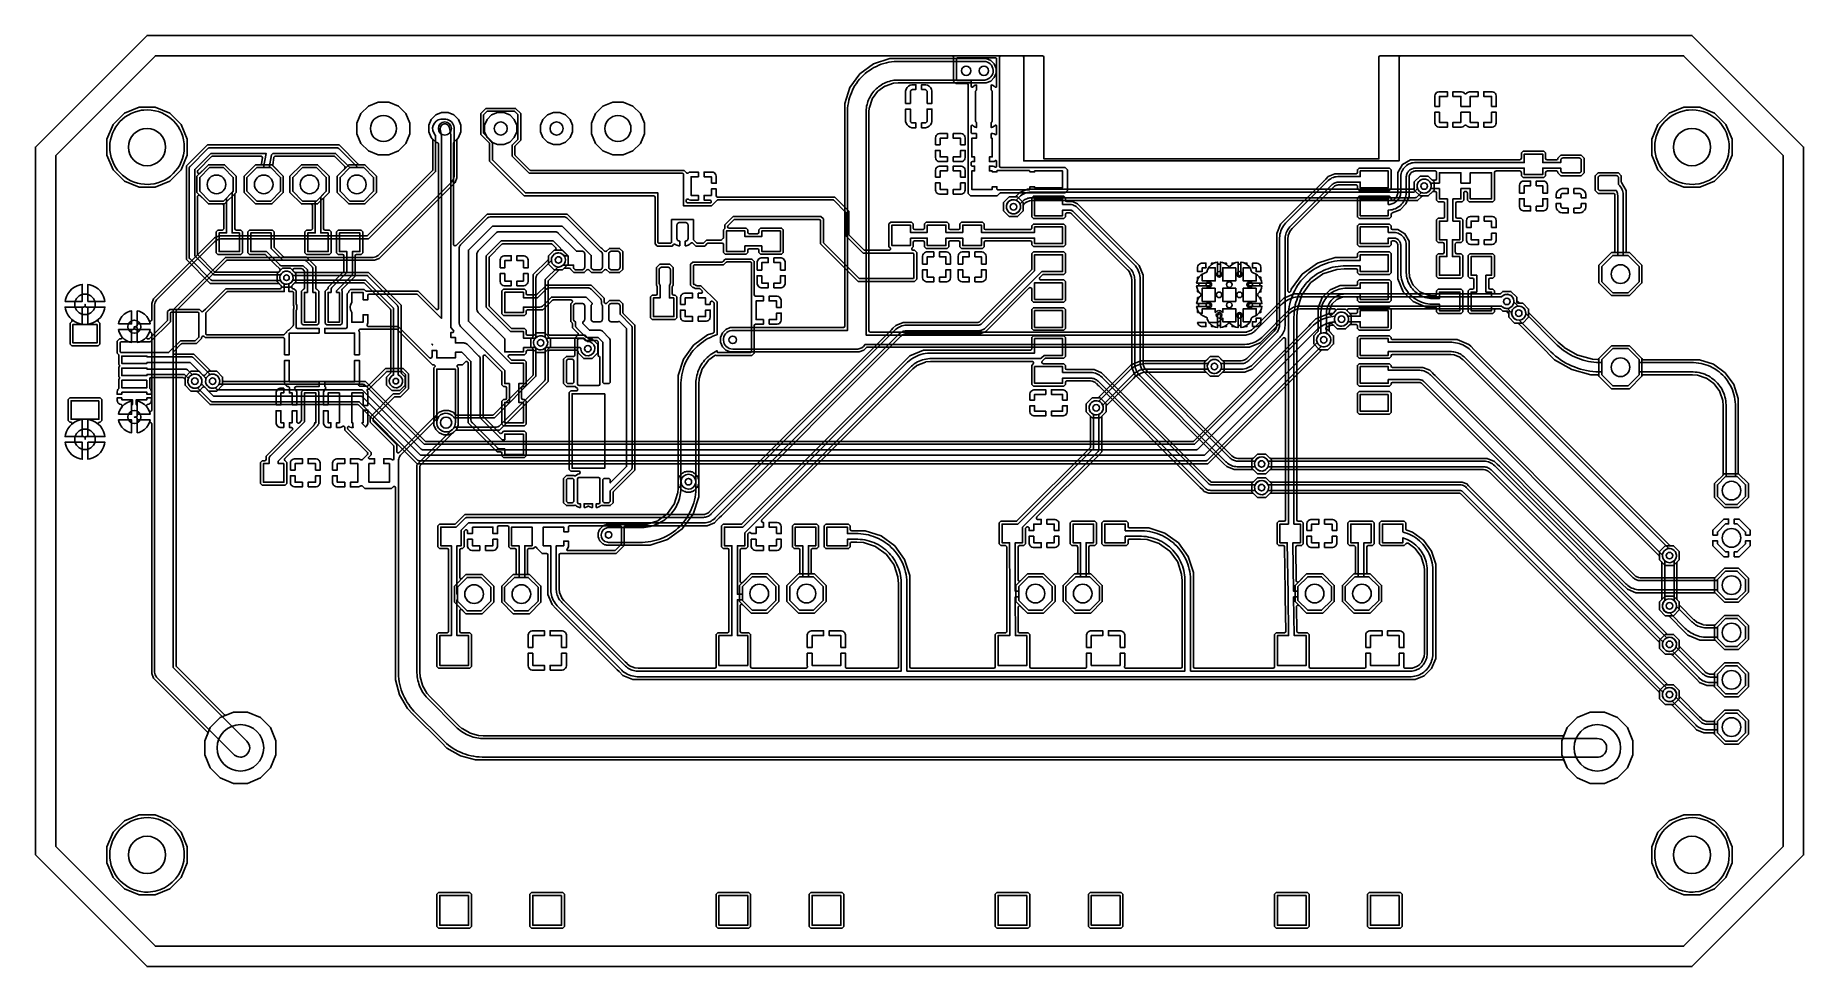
# Model space of a CAD drawing. Header units: millimetres. Extents: x 0 to 95, y 0 to 50.
import ezdxf

# ---------------------------------------------------------------- set-up
doc = ezdxf.new("R2010")
doc.units = ezdxf.units.MM

msp = doc.modelspace()

# ---------------------------------------------------------------- linework, layer by layer
at = {"layer": '16_copper'}
for points in [[(88.524, 1.093), (88.533, 1.094, 0.087654), (88.557, 1.104), (88.563, 1.109), (88.57, 1.115), (93.885, 6.43), (93.891, 6.437), (93.896, 6.443, 0.087651), (93.906, 6.468), (93.907, 6.475), (93.908, 6.484), (93.908, 43.516), (93.907, 43.524), (93.906, 43.533, 0.087654), (93.896, 43.557), (93.891, 43.563), (93.885, 43.57), (88.57, 48.885), (88.563, 48.891), (88.557, 48.896, 0.087651), (88.532, 48.906), (88.525, 48.907), (88.516, 48.908), (72.259, 48.908), (72.253, 48.907, 0.392588), (72.182, 48.832), (72.182, 43.37), (54.183, 43.37), (54.183, 48.832), (54.182, 48.837, 0.392588), (54.106, 48.908), (6.484, 48.908), (6.476, 48.907), (6.467, 48.906, 0.087654), (6.443, 48.896), (6.437, 48.891), (6.43, 48.885), (1.115, 43.57), (1.109, 43.563), (1.104, 43.557, 0.087651), (1.094, 43.532), (1.093, 43.525), (1.092, 43.516), (1.092, 6.484), (1.093, 6.476), (1.094, 6.467, 0.087654), (1.104, 6.443), (1.109, 6.437), (1.115, 6.43), (6.43, 1.115), (6.437, 1.109), (6.443, 1.104, 0.087651), (6.468, 1.094), (6.475, 1.093), (6.484, 1.092), (88.516, 1.092)], [(20.512, 27.003), (17.36, 30.155), (17.353, 30.16), (17.346, 30.166, 0.087651), (17.322, 30.176), (17.314, 30.176), (17.306, 30.178), (9.39, 30.178), (9.19, 30.377), (8.688, 30.88), (8.681, 30.885), (8.674, 30.89, 0.087651), (8.65, 30.9), (8.643, 30.901), (8.634, 30.902), (8.353, 30.902), (8.042, 31.213), (8.042, 31.652), (8.353, 31.963), (8.792, 31.963), (8.995, 31.761), (8.999, 31.757, 0.39257), (9.103, 31.761), (9.305, 31.963), (9.745, 31.963), (10.056, 31.652), (10.056, 31.494), (10.056, 31.488, 0.392588), (10.132, 31.417), (17.736, 31.417), (20.935, 28.219), (20.942, 28.214), (20.948, 28.209, 0.087651), (20.973, 28.199), (20.98, 28.198), (20.989, 28.197), (62.186, 28.197), (62.195, 28.198), (62.203, 28.199, 0.087654), (62.228, 28.209), (62.233, 28.214), (62.24, 28.219), (68.414, 34.393), (68.525, 34.504), (68.796, 34.775), (69.505, 35.069), (69.688, 35.069), (69.696, 35.07), (69.705, 35.071, 0.087664), (69.729, 35.081), (69.735, 35.086), (69.742, 35.091), (69.837, 35.186), (69.839, 35.189), (69.841, 35.19, 0.54841), (69.804, 35.313), (69.795, 35.315), (69.788, 35.316, 0.015781), (69.783, 35.316), (67.945, 35.316), (67.941, 35.316), (67.938, 35.316), (67.807, 35.303), (67.806, 35.303), (67.805, 35.303), (67.791, 35.299), (67.785, 35.298, 0.001972), (67.785, 35.298), (67.543, 35.197), (67.542, 35.197), (67.542, 35.197), (67.529, 35.189), (67.524, 35.186, 0.001974), (67.524, 35.186), (67.422, 35.102), (67.42, 35.1), (67.417, 35.097), (67.276, 34.957), (67.276, 34.957), (66.166, 33.847), (65.808, 33.489), (65.237, 33.253), (44.684, 33.253), (44.676, 33.251), (44.667, 33.251, 0.087654), (44.643, 33.24), (44.637, 33.236), (44.63, 33.23), (44.502, 33.102), (44.262, 33.003), (37.335, 33.003), (37.095, 33.102), (36.912, 33.285), (36.813, 33.525), (36.813, 33.785), (36.912, 34.025), (37.095, 34.208), (37.335, 34.307), (43.404, 34.307), (43.41, 34.308, 0.392588), (43.48, 34.384), (43.48, 46.334), (43.762, 47.2), (44.297, 47.937), (45.034, 48.472), (45.9, 48.754), (51.089, 48.754), (51.328, 48.654), (51.512, 48.471), (51.611, 48.231), (51.611, 47.971), (51.512, 47.732), (51.328, 47.548), (51.089, 47.449), (46.355, 47.449), (46.352, 47.448), (46.349, 47.449), (46.115, 47.43), (46.108, 47.429), (46.098, 47.427), (45.653, 47.282), (45.652, 47.282), (45.65, 47.281), (45.641, 47.276), (45.634, 47.273, 0.006887), (45.632, 47.271), (45.254, 46.997), (45.253, 46.996), (45.251, 46.995), (45.244, 46.987), (45.238, 46.982, 0.006878), (45.237, 46.98), (44.962, 46.602), (44.962, 46.6), (44.961, 46.599), (44.956, 46.589), (44.952, 46.582, 0.00688), (44.951, 46.581), (44.807, 46.136), (44.806, 46.128), (44.804, 46.118), (44.785, 45.885), (44.785, 45.882), (44.785, 45.879), (44.785, 34.134), (44.786, 34.128, 0.392588), (44.861, 34.057), (64.929, 34.057), (64.932, 34.058), (64.936, 34.058), (65.067, 34.071), (65.068, 34.071), (65.069, 34.071), (65.083, 34.074), (65.088, 34.076, 0.001972), (65.089, 34.076), (65.331, 34.176), (65.331, 34.177), (65.332, 34.177), (65.344, 34.184), (65.35, 34.187, 0.001974), (65.35, 34.188), (65.452, 34.271), (65.454, 34.274), (65.457, 34.276), (65.597, 34.416), (66.707, 35.526), (66.707, 35.526), (67.066, 35.885), (67.636, 36.121), (78.678, 36.121), (78.686, 36.122), (78.695, 36.123, 0.087654), (78.719, 36.133), (78.725, 36.138), (78.732, 36.143), (78.838, 36.249), (79.277, 36.249), (79.588, 35.939), (79.588, 35.789), (79.589, 35.78), (79.59, 35.772, 0.087654), (79.6, 35.747), (79.605, 35.742), (79.61, 35.735), (79.709, 35.637), (79.715, 35.632), (79.722, 35.626, 0.087651), (79.746, 35.616), (79.754, 35.616), (79.763, 35.614), (79.912, 35.614), (80.223, 35.304), (80.223, 35.154), (80.224, 35.147), (80.224, 35.142), (80.225, 35.14), (80.225, 35.137, 0.01577), (80.226, 35.132), (80.229, 35.126), (80.23, 35.121), (80.232, 35.119), (80.233, 35.117, 0.06891), (80.245, 35.1), (81.817, 33.528), (81.819, 33.527), (81.82, 33.525), (82.13, 33.254), (82.136, 33.25), (82.142, 33.245), (82.853, 32.835), (82.86, 32.832), (82.871, 32.827), (83.665, 32.614), (83.671, 32.614), (83.679, 32.612), (83.925, 32.596), (83.933, 32.596), (83.941, 32.597, 0.259317), (84.005, 32.657), (84.005, 32.658), (84.681, 33.335), (85.636, 33.335), (86.311, 32.66), (86.311, 31.705), (85.636, 31.03), (84.681, 31.03), (84.006, 31.705), (84.006, 31.71, 0.392588), (83.93, 31.78), (83.565, 31.78), (82.541, 32.054), (81.623, 32.585), (81.388, 32.819), (81.388, 32.819), (81.129, 33.079), (81.129, 33.079), (81.108, 33.1), (79.676, 34.531), (79.67, 34.536), (79.663, 34.541, 0.087651), (79.639, 34.551), (79.631, 34.552), (79.622, 34.553), (79.473, 34.553), (79.162, 34.864), (79.162, 35.014), (79.161, 35.022), (79.16, 35.031, 0.087654), (79.15, 35.055), (79.145, 35.061), (79.14, 35.068), (79.041, 35.166), (79.035, 35.171), (79.028, 35.176, 0.087651), (79.004, 35.186), (78.996, 35.187), (78.987, 35.188), (78.838, 35.188), (78.732, 35.294), (78.725, 35.299), (78.719, 35.305, 0.087651), (78.694, 35.315), (78.687, 35.315), (78.678, 35.316), (70.552, 35.316), (70.549, 35.316), (70.546, 35.316, 0.548396), (70.485, 35.203), (70.491, 35.196), (70.495, 35.19, 0.015772), (70.498, 35.186), (70.698, 34.986), (70.698, 34.546), (70.387, 34.236), (69.948, 34.236), (69.76, 34.424), (69.759, 34.424), (69.758, 34.425, 0.144302), (69.719, 34.445), (69.708, 34.445), (69.7, 34.446), (69.699, 34.445), (69.698, 34.446), (69.638, 34.44, 0.004816), (69.636, 34.439), (69.622, 34.436), (69.617, 34.434, 0.001963), (69.616, 34.434), (69.37, 34.332), (69.364, 34.329), (69.358, 34.326, 0.747777), (69.399, 34.186), (69.435, 34.186), (69.746, 33.875), (69.746, 33.435), (69.435, 33.124), (69.144, 33.124), (69.135, 33.123), (69.127, 33.123, 0.087654), (69.102, 33.112), (69.097, 33.107), (69.09, 33.102), (62.99, 27.003)], [(83.728, 32.453), (83.582, 32.472), (83.437, 32.497), (83.293, 32.529), (83.151, 32.567), (83.01, 32.612), (82.872, 32.662), (82.736, 32.718), (82.603, 32.78), (82.472, 32.848), (82.345, 32.922), (82.22, 33.001), (82.1, 33.086), (81.983, 33.175), (81.87, 33.27), (81.762, 33.369), (81.709, 33.421), (80.071, 35.059), (80.071, 35.109, 0.414103), (79.668, 35.462), (79.436, 35.694), (79.436, 35.744, 0.668045), (78.773, 35.969), (67.895, 35.969), (67.795, 35.962), (67.696, 35.947), (67.599, 35.926), (67.503, 35.898), (67.409, 35.863), (67.318, 35.821), (67.23, 35.774), (67.146, 35.72), (67.066, 35.66), (66.991, 35.594), (66.955, 35.559), (65.565, 34.169), (65.542, 34.146), (65.493, 34.104), (65.442, 34.066), (65.388, 34.031), (65.332, 34), (65.273, 33.973), (65.213, 33.951), (65.151, 33.933), (65.089, 33.919), (65.025, 33.91), (64.961, 33.906), (64.929, 33.905), (44.633, 33.905), (44.633, 45.879), (44.633, 45.924), (44.638, 46.014), (44.647, 46.104), (44.661, 46.193), (44.68, 46.281), (44.703, 46.368), (44.731, 46.454), (44.764, 46.538), (44.8, 46.62), (44.841, 46.701), (44.886, 46.779), (44.935, 46.854), (44.988, 46.927), (45.045, 46.997), (45.106, 47.064), (45.169, 47.128), (45.236, 47.189), (45.306, 47.245), (45.379, 47.298), (45.455, 47.347), (45.533, 47.393), (45.613, 47.433), (45.696, 47.47), (45.78, 47.502), (45.866, 47.53), (45.953, 47.554), (46.041, 47.572), (46.13, 47.587), (46.22, 47.596), (46.31, 47.601), (46.355, 47.601), (50.959, 47.601), (51.015, 47.604, 0.945597), (50.959, 48.601), (46.284, 48.601), (46.141, 48.594), (46, 48.579), (45.859, 48.557), (45.719, 48.527), (45.582, 48.49), (45.446, 48.446), (45.313, 48.395), (45.183, 48.337), (45.055, 48.272), (44.932, 48.201), (44.812, 48.123), (44.697, 48.039), (44.586, 47.95), (44.48, 47.854), (44.379, 47.753), (44.284, 47.647), (44.194, 47.537), (44.111, 47.421), (44.033, 47.302), (43.962, 47.178), (43.897, 47.051), (43.839, 46.921), (43.788, 46.788), (43.744, 46.652), (43.707, 46.515), (43.677, 46.375), (43.655, 46.234), (43.64, 46.092), (43.633, 45.95), (43.633, 34.155), (37.465, 34.155), (37.409, 34.152, 0.945597), (37.465, 33.155), (44.133, 33.155), (44.159, 33.156), (44.186, 33.158, 0.228846), (44.555, 33.388), (44.565, 33.405), (64.979, 33.405), (65.078, 33.412), (65.177, 33.426), (65.275, 33.448), (65.371, 33.476), (65.465, 33.511), (65.556, 33.552), (65.643, 33.6), (65.728, 33.654), (65.808, 33.714), (65.883, 33.78), (65.919, 33.815), (67.309, 35.205), (67.332, 35.228), (67.38, 35.27), (67.432, 35.308), (67.486, 35.343), (67.542, 35.374), (67.601, 35.4), (67.661, 35.423), (67.722, 35.441), (67.785, 35.454), (67.849, 35.464), (67.913, 35.468), (67.945, 35.469), (78.773, 35.469), (78.808, 35.434, 0.198813), (79.082, 35.341), (79.314, 35.108), (79.314, 35.059, 0.414103), (79.717, 34.706), (81.356, 33.067), (81.415, 33.007), (81.54, 32.893), (81.669, 32.785), (81.804, 32.682), (81.942, 32.585), (82.085, 32.494), (82.231, 32.409), (82.381, 32.331), (82.534, 32.26), (82.69, 32.195), (82.849, 32.137), (83.011, 32.086), (83.174, 32.043), (83.339, 32.006), (83.505, 31.977), (83.673, 31.955), (83.841, 31.94), (84.01, 31.933), (84.159, 31.933), (84.159, 31.768), (84.745, 31.183), (85.573, 31.183), (86.159, 31.768), (86.159, 32.597), (85.573, 33.183), (84.745, 33.183), (84.159, 32.597), (84.159, 32.433), (84.095, 32.433), (84.021, 32.433), (83.874, 32.44)], [(6.181, 42.007, 1), (5.819, 45.993), (5.699, 45.978, 0.941339), (6.06, 42)], [(10.636, 9.837), (9.934, 10.128), (9.397, 10.665), (9.106, 11.367), (9.106, 12.128), (9.264, 12.51), (9.265, 12.512), (9.266, 12.513, 0.218355), (9.26, 12.577), (9.254, 12.585), (9.25, 12.592, 0.007882), (9.248, 12.593), (6.351, 15.49), (6.252, 15.73), (6.252, 29.14), (6.251, 29.147), (6.25, 29.153, 0.747789), (6.105, 29.169), (6.078, 29.104), (5.984, 28.963), (5.864, 28.844), (5.724, 28.75), (5.568, 28.685), (5.47, 28.666), (5.47, 29.434), (5.469, 29.439, 0.218348), (5.439, 29.495), (5.434, 29.498, -0.108546), (5.394, 29.51), (5.317, 29.51), (5.317, 29.51), (5.394, 29.51), (5.399, 29.511, 0.370756), (5.469, 29.58), (5.469, 29.581), (5.469, 29.581), (5.47, 29.586), (5.47, 30.354), (5.568, 30.335), (5.724, 30.27), (5.864, 30.176), (5.984, 30.057), (6.078, 29.916), (6.105, 29.851), (6.108, 29.845), (6.111, 29.839, 0.747777), (6.252, 29.88), (6.252, 33.99), (6.251, 33.997), (6.25, 34.003, 0.747789), (6.105, 34.019), (6.078, 33.954), (5.984, 33.813), (5.864, 33.694), (5.724, 33.6), (5.568, 33.535), (5.47, 33.516), (5.47, 34.284), (5.469, 34.289, 0.218348), (5.439, 34.345), (5.434, 34.348, -0.108546), (5.394, 34.36), (5.317, 34.36), (5.317, 34.36), (5.394, 34.36), (5.399, 34.361, 0.392588), (5.47, 34.436), (5.47, 35.204), (5.568, 35.185), (5.724, 35.12), (5.864, 35.026), (5.984, 34.907), (6.078, 34.766), (6.105, 34.701), (6.108, 34.695), (6.111, 34.689, 0.747777), (6.252, 34.73), (6.252, 35.609), (6.351, 35.848), (9.632, 39.129), (9.871, 39.229), (17.796, 39.229), (17.804, 39.23), (17.813, 39.231, 0.087654), (17.837, 39.241), (17.843, 39.246), (17.85, 39.251), (21.325, 42.727), (21.33, 42.733), (21.336, 42.74, 0.087651), (21.346, 42.765), (21.346, 42.772), (21.348, 42.781), (21.348, 44.4), (21.346, 44.408), (21.346, 44.416, 0.087654), (21.335, 44.441), (21.331, 44.446), (21.325, 44.453), (21.268, 44.511), (21.136, 44.828), (21.136, 45.172), (21.268, 45.489), (21.511, 45.732), (21.828, 45.864), (22.172, 45.864), (22.489, 45.732), (22.732, 45.489), (22.864, 45.172), (22.864, 44.828), (22.732, 44.511), (22.675, 44.453), (22.67, 44.447), (22.664, 44.44, 0.087651), (22.654, 44.416), (22.654, 44.408), (22.652, 44.4), (22.652, 42.349), (22.553, 42.109), (18.467, 38.023), (18.227, 37.924), (10.303, 37.924), (10.295, 37.923), (10.286, 37.922, 0.087654), (10.262, 37.912), (10.256, 37.907), (10.249, 37.902), (7.579, 35.231), (7.574, 35.224), (7.568, 35.218, 0.087651), (7.558, 35.193), (7.557, 35.186), (7.556, 35.177), (7.556, 16.162), (7.558, 16.153), (7.558, 16.145, 0.087654), (7.568, 16.12), (7.573, 16.115), (7.579, 16.108), (10.17, 13.516), (10.172, 13.515), (10.173, 13.514, 0.218345), (10.233, 13.494), (10.244, 13.497), (10.251, 13.498, 0.007884), (10.254, 13.499), (10.636, 13.658), (11.396, 13.658), (12.098, 13.367), (12.636, 12.83), (12.927, 12.128), (12.927, 11.367), (12.636, 10.665), (12.098, 10.128), (11.396, 9.837)], [(89.181, 42.007, 1), (88.819, 45.993), (88.699, 45.978, 0.941339), (89.06, 42)], [(11.071, 11.25, 0.629406), (11.37, 12.101), (7.404, 16.067), (7.404, 35.272), (10.208, 38.076), (18.098, 38.076), (18.123, 38.078), (18.149, 38.079, 0.142736), (18.408, 38.185), (18.45, 38.222, 0.000668), (18.451, 38.223), (22.354, 42.125), (22.371, 42.145), (22.388, 42.164, 0.142736), (22.497, 42.422), (22.5, 42.477, 0.000669), (22.5, 42.479), (22.5, 45), (22.499, 45.027), (22.497, 45.053, 0.350129), (22.058, 45.497), (22.003, 45.5, 0.001336), (22, 45.5), (21.841, 45.5), (21.785, 45.497, 0.625682), (21.485, 44.649), (21.5, 44.636), (21.5, 42.686), (17.89, 39.076), (10.001, 39.076), (9.975, 39.075), (9.949, 39.074, 0.142736), (9.69, 38.968), (9.649, 38.931, 0.000668), (9.648, 38.93), (6.55, 35.832), (6.533, 35.813), (6.516, 35.794, 0.142736), (6.407, 35.536), (6.404, 35.48, 0.000669), (6.404, 35.479), (6.404, 15.86), (6.405, 15.834), (6.407, 15.808, 0.142736), (6.512, 15.549), (6.549, 15.507, 0.000668), (6.55, 15.506), (10.663, 11.394), (10.704, 11.357, 0.169317), (11.015, 11.248)], [(52.326, 40.268), (52.016, 40.579), (52.016, 41.019), (52.326, 41.329), (52.618, 41.329), (52.626, 41.331), (52.635, 41.331, 0.087654), (52.659, 41.342), (52.665, 41.346), (52.672, 41.352), (52.729, 41.409), (52.729, 41.409), (52.886, 41.566), (53.296, 41.736), (73.979, 41.736), (73.988, 41.737), (73.996, 41.738), (73.999, 41.739), (74.001, 41.739, 0.053254), (74.021, 41.748), (74.026, 41.753), (74.033, 41.758), (74.06, 41.785, 0.144304), (74.08, 41.823), (74.081, 41.83), (74.082, 41.839), (74.082, 42.13), (74.393, 42.441), (74.832, 42.441), (75.143, 42.13), (75.143, 41.69), (74.832, 41.379), (74.541, 41.379), (74.533, 41.378), (74.524, 41.378), (74.522, 41.377), (74.52, 41.376, 0.053254), (74.5, 41.367), (74.494, 41.362), (74.487, 41.357), (74.262, 41.131), (53.518, 41.131), (53.514, 41.131), (53.511, 41.131), (53.426, 41.123), (53.425, 41.122), (53.424, 41.122), (53.41, 41.119), (53.405, 41.117, 0.001972), (53.404, 41.117), (53.248, 41.052), (53.247, 41.052), (53.246, 41.052), (53.234, 41.044), (53.229, 41.041, 0.001968), (53.228, 41.041), (53.162, 40.987), (53.16, 40.984), (53.157, 40.982), (53.099, 40.924), (53.094, 40.917), (53.089, 40.911, 0.01577), (53.086, 40.907), (53.084, 40.9), (53.084, 40.9), (53.083, 40.899), (53.083, 40.899), (53.08, 40.891, 0.015767), (53.079, 40.886), (53.078, 40.881), (53.078, 40.879), (53.078, 40.875), (53.077, 40.87), (53.077, 40.579), (52.766, 40.268)], [(74.136, 41.284, 0.126363), (74.209, 41.302), (74.213, 41.306), (74.223, 41.311), (74.238, 41.324), (74.242, 41.328), (74.473, 41.558), (74.491, 41.551, 1), (74.734, 42.269), (74.686, 42.282, 0.577349), (74.254, 41.788), (74.261, 41.771), (74.074, 41.584), (53.476, 41.584), (53.392, 41.576), (53.309, 41.562), (53.228, 41.54), (53.149, 41.511), (53.073, 41.476), (53, 41.434), (52.931, 41.385), (52.867, 41.331), (52.686, 41.15), (52.668, 41.158, 1), (52.424, 40.44), (52.472, 40.427, 0.577349), (52.905, 40.921), (52.898, 40.938), (53.049, 41.09), (53.07, 41.11), (53.114, 41.147), (53.162, 41.18), (53.212, 41.209), (53.264, 41.233), (53.319, 41.253), (53.375, 41.268), (53.431, 41.278), (53.489, 41.283), (53.518, 41.284)], [(21.936, 28.554), (21.695, 28.654), (21.51, 28.839), (21.411, 29.08), (21.411, 29.34), (21.51, 29.581), (21.695, 29.766), (21.936, 29.866), (22.197, 29.866), (22.438, 29.766), (22.569, 29.635), (22.575, 29.63), (22.582, 29.624, 0.087651), (22.607, 29.614), (22.614, 29.614), (22.623, 29.612), (24.567, 29.612), (24.575, 29.614), (24.584, 29.614, 0.087654), (24.608, 29.625), (24.614, 29.629), (24.621, 29.635), (26.722, 31.736), (26.727, 31.742), (26.732, 31.749, 0.087651), (26.742, 31.773), (26.743, 31.781), (26.744, 31.789), (26.744, 33.117), (26.743, 33.125), (26.742, 33.134, 0.087654), (26.732, 33.158), (26.727, 33.164), (26.722, 33.171), (26.616, 33.276), (26.616, 33.716), (26.722, 33.822), (26.727, 33.829), (26.732, 33.835, 0.087651), (26.742, 33.86), (26.743, 33.867), (26.744, 33.876), (26.744, 37.155), (27.546, 37.957), (27.551, 37.964), (27.556, 37.971, 0.087651), (27.566, 37.995), (27.567, 38.003), (27.568, 38.011), (27.568, 38.161), (27.879, 38.472), (28.319, 38.472), (28.629, 38.161), (28.629, 37.721), (28.319, 37.411), (28.169, 37.411), (28.16, 37.409), (28.152, 37.409, 0.087654), (28.127, 37.398), (28.122, 37.394), (28.115, 37.388), (27.571, 36.844), (27.566, 36.838), (27.56, 36.831, 0.087651), (27.55, 36.807), (27.55, 36.799), (27.549, 36.791), (27.549, 33.975), (27.549, 33.969, 0.392588), (27.625, 33.899), (29.535, 33.899), (29.702, 33.732), (29.709, 33.727), (29.716, 33.721, 0.087651), (29.74, 33.711), (29.748, 33.711), (29.756, 33.709), (29.906, 33.709), (30.217, 33.399), (30.217, 32.959), (29.906, 32.648), (29.466, 32.648), (29.156, 32.959), (29.156, 33.018, 0.414214), (29.079, 33.094), (27.625, 33.094), (27.619, 33.093, 0.392588), (27.549, 33.018), (27.549, 31.425), (24.932, 28.808), (22.623, 28.808), (22.614, 28.806), (22.606, 28.806, 0.087654), (22.581, 28.795), (22.576, 28.791), (22.569, 28.785), (22.438, 28.654), (22.197, 28.554)], [(22.151, 28.713, 0.198912), (22.477, 28.918), (22.503, 28.96), (24.765, 28.96), (24.767, 28.96), (24.769, 28.96, 0.159488), (24.916, 29.011), (24.942, 29.033), (27.323, 31.414), (27.324, 31.416), (27.326, 31.417, 0.159486), (27.394, 31.557), (27.396, 31.591), (27.396, 33.211), (27.431, 33.246), (29.265, 33.246), (29.308, 33.203), (29.308, 33.154, 1), (30.064, 33.204), (30.058, 33.253, 0.376265), (29.662, 33.557), (29.546, 33.673), (29.544, 33.674), (29.543, 33.676, 0.159486), (29.403, 33.744), (29.369, 33.746), (27.431, 33.746), (27.396, 33.781), (27.396, 36.885), (28.074, 37.563), (28.124, 37.563, 1), (28.074, 38.319), (28.025, 38.313, 0.376265), (27.721, 37.917), (26.969, 37.166), (26.968, 37.164), (26.967, 37.163, 0.159486), (26.899, 37.023), (26.896, 36.989), (26.896, 33.781), (26.861, 33.746, 0.414105), (26.896, 33.211), (26.896, 31.695), (24.661, 29.46), (22.503, 29.46), (22.477, 29.502, 1), (21.655, 28.918), (21.69, 28.874, 0.228243), (22.095, 28.707)], [(19.158, 30.927), (18.862, 31.223), (18.862, 31.642), (19.068, 31.848), (19.073, 31.855), (19.078, 31.861, 0.087651), (19.088, 31.886), (19.089, 31.893), (19.09, 31.902), (19.09, 35.255), (19.089, 35.263), (19.088, 35.272, 0.087654), (19.078, 35.296), (19.073, 35.302), (19.068, 35.309), (17.687, 36.689), (17.681, 36.694), (17.674, 36.7, 0.087651), (17.65, 36.71), (17.642, 36.71), (17.634, 36.711), (13.963, 36.711), (13.955, 36.71), (13.946, 36.709, 0.087654), (13.922, 36.699), (13.916, 36.694), (13.909, 36.689), (13.703, 36.483), (13.284, 36.483), (12.988, 36.779), (12.988, 37.198), (13.284, 37.494), (13.703, 37.494), (13.909, 37.288), (13.916, 37.283), (13.922, 37.278, 0.087651), (13.947, 37.268), (13.954, 37.267), (13.963, 37.266), (17.895, 37.266), (19.645, 35.516), (19.645, 31.902), (19.646, 31.893), (19.647, 31.885, 0.087654), (19.657, 31.86), (19.662, 31.855), (19.667, 31.848), (19.873, 31.642), (19.873, 31.223), (19.577, 30.927)], [(19.437, 31.085, 0.716592), (19.524, 31.75), (19.492, 31.763), (19.492, 35.401), (19.492, 35.408), (19.492, 35.414, 0.157781), (19.46, 35.484), (19.456, 35.49), (17.868, 37.077), (17.863, 37.081), (17.859, 37.086, 0.157747), (17.787, 37.113), (17.78, 37.114), (13.824, 37.114), (13.811, 37.145, 1), (13.176, 36.832), (13.199, 36.792, 0.577351), (13.811, 36.832), (13.824, 36.864), (17.728, 36.864), (19.242, 35.349), (19.242, 31.763), (19.211, 31.75, 0.820681), (19.391, 31.079)], [(64.769, 34.97, 0.355582), (64.708, 35.044), (64.703, 35.045), (64.703, 35.045, 0.034314), (64.693, 35.046), (64.692, 35.046, 0.414214), (64.616, 34.97), (64.616, 34.314), (64.501, 34.337), (64.381, 34.387), (64.273, 34.459), (64.196, 34.536), (64.192, 34.539, 0.39257), (64.089, 34.536), (64.012, 34.459), (63.904, 34.387), (63.784, 34.337), (63.669, 34.314), (63.669, 34.97), (63.668, 34.976, 0.334776), (63.608, 35.044), (63.603, 35.045), (63.603, 35.045, 0.034314), (63.593, 35.046), (63.592, 35.046, 0.414214), (63.516, 34.97), (63.516, 34.314), (63.401, 34.337), (63.281, 34.387), (63.173, 34.459), (63.081, 34.551), (63.009, 34.658), (62.96, 34.778), (62.952, 34.819, 0.229659), (62.911, 34.872), (62.901, 34.876), (62.894, 34.879, 0.005544), (62.892, 34.879), (62.851, 34.887), (62.731, 34.937), (62.623, 35.009), (62.531, 35.101), (62.459, 35.208), (62.41, 35.328), (62.387, 35.444), (63.042, 35.444), (63.048, 35.445, 0.334776), (63.117, 35.505), (63.118, 35.51), (63.118, 35.51, 0.034314), (63.119, 35.52), (63.119, 35.52, 0.414214), (63.042, 35.596), (62.387, 35.596), (62.41, 35.712), (62.459, 35.832), (62.531, 35.939), (62.608, 36.016), (62.609, 36.018), (62.61, 36.018), (62.611, 36.021), (62.611, 36.021, 0.39257), (62.608, 36.124), (62.531, 36.201), (62.459, 36.308), (62.41, 36.428), (62.387, 36.544), (63.042, 36.544), (63.048, 36.545, 0.334776), (63.117, 36.605), (63.118, 36.61), (63.118, 36.61, 0.034314), (63.119, 36.62), (63.119, 36.62, 0.414214), (63.042, 36.696), (62.387, 36.696), (62.41, 36.812), (62.459, 36.932), (62.531, 37.039), (62.623, 37.131), (62.731, 37.203), (62.851, 37.253), (62.892, 37.261, 0.229636), (62.945, 37.301), (62.948, 37.311), (62.951, 37.318, 0.005532), (62.952, 37.321), (62.96, 37.362), (63.009, 37.482), (63.081, 37.589), (63.173, 37.681), (63.281, 37.753), (63.401, 37.803), (63.516, 37.826), (63.516, 37.17), (63.517, 37.164, 0.334776), (63.577, 37.096), (63.582, 37.095), (63.582, 37.095, 0.034314), (63.592, 37.094), (63.593, 37.094, 0.414214), (63.669, 37.17), (63.669, 37.826), (63.784, 37.803), (63.904, 37.753), (64.012, 37.681), (64.089, 37.604), (64.093, 37.601, 0.392527), (64.196, 37.604), (64.273, 37.681), (64.381, 37.753), (64.501, 37.803), (64.616, 37.826), (64.616, 37.17), (64.617, 37.164, 0.334776), (64.677, 37.096), (64.682, 37.095), (64.682, 37.095, 0.034314), (64.692, 37.094), (64.693, 37.094, 0.414214), (64.769, 37.17), (64.769, 37.826), (64.884, 37.803), (65.004, 37.753), (65.112, 37.681), (65.204, 37.589), (65.276, 37.482), (65.325, 37.362), (65.333, 37.321, 0.229659), (65.374, 37.268), (65.384, 37.264), (65.391, 37.261, 0.005544), (65.393, 37.261), (65.434, 37.253), (65.554, 37.203), (65.662, 37.131), (65.754, 37.039), (65.826, 36.932), (65.875, 36.812), (65.898, 36.696), (65.243, 36.696), (65.237, 36.695, 0.392479), (65.166, 36.62), (65.166, 36.62, 0.037178), (65.167, 36.609), (65.167, 36.609, 0.371202), (65.243, 36.544), (65.898, 36.544), (65.875, 36.428), (65.826, 36.308), (65.754, 36.201), (65.677, 36.124), (65.674, 36.119, 0.385112), (65.676, 36.018), (65.676, 36.017), (65.677, 36.016), (65.754, 35.939), (65.826, 35.832), (65.875, 35.712), (65.898, 35.596), (65.243, 35.596), (65.237, 35.595, 0.392479), (65.166, 35.52), (65.166, 35.52, 0.414214), (65.243, 35.444), (65.898, 35.444), (65.875, 35.328), (65.826, 35.208), (65.754, 35.101), (65.662, 35.009), (65.554, 34.937), (65.434, 34.887), (65.393, 34.879, 0.029441), (65.381, 34.875), (65.373, 34.872), (65.371, 34.871), (65.37, 34.87, 0.144307), (65.34, 34.839), (65.337, 34.829), (65.334, 34.822, 0.005544), (65.333, 34.819), (65.325, 34.778), (65.276, 34.658), (65.204, 34.551), (65.112, 34.459), (65.004, 34.387), (64.884, 34.337), (64.769, 34.314)], [(69.485, 34.871), (69.373, 34.841), (69.263, 34.803), (69.155, 34.759), (69.051, 34.707), (68.95, 34.649), (68.853, 34.585), (68.761, 34.514), (68.674, 34.437), (62.281, 28.044), (20.894, 28.044), (17.717, 31.221), (17.712, 31.226), (17.707, 31.231, 0.10246), (17.653, 31.259), (17.647, 31.26), (17.637, 31.263), (17.617, 31.264), (17.611, 31.265), (9.905, 31.265), (9.877, 31.293), (9.884, 31.311, 1), (9.166, 31.554), (9.153, 31.506, 0.577349), (9.647, 31.074), (9.664, 31.081), (9.736, 31.009), (9.742, 31.004), (9.747, 30.999, 0.10246), (9.801, 30.971), (9.806, 30.97), (9.817, 30.967), (9.837, 30.966), (9.843, 30.965), (17.549, 30.965), (20.726, 27.788), (20.731, 27.784), (20.736, 27.779, 0.10246), (20.79, 27.75), (20.796, 27.75), (20.806, 27.747), (20.826, 27.745), (20.832, 27.744), (62.343, 27.744), (62.35, 27.745), (62.357, 27.745, 0.102461), (62.415, 27.763), (62.42, 27.766), (62.429, 27.772), (62.445, 27.785), (62.449, 27.788), (68.845, 34.184), (68.88, 34.218), (68.952, 34.281), (69.029, 34.34), (69.109, 34.394), (69.193, 34.442), (69.279, 34.485), (69.369, 34.522), (69.46, 34.553), (69.553, 34.578), (69.648, 34.597), (69.744, 34.609), (69.821, 34.614), (69.828, 34.599), (69.852, 34.556, 1), (70.483, 34.977), (70.452, 35.016, 0.534512), (69.828, 34.934), (69.82, 34.916), (69.714, 34.909), (69.599, 34.893)], [(62.872, 27.156), (62.879, 27.156, 0.102461), (62.937, 27.174), (62.942, 27.177), (62.951, 27.182), (62.966, 27.195), (62.971, 27.199), (69.076, 33.303), (69.093, 33.296, 1), (69.337, 34.014), (69.289, 34.027, 0.577349), (68.856, 33.533), (68.863, 33.516), (62.803, 27.455), (20.7, 27.455), (17.569, 30.586), (17.563, 30.591), (17.558, 30.596, 0.10246), (17.504, 30.624), (17.499, 30.625), (17.488, 30.628), (17.468, 30.629), (17.463, 30.63), (9.577, 30.63), (8.977, 31.23), (8.976, 31.233), (8.972, 31.238), (8.967, 31.247), (8.954, 31.262), (8.95, 31.267), (8.924, 31.293), (8.931, 31.311), (8.944, 31.359, 1), (8.201, 31.506), (8.194, 31.457, 0.493144), (8.646, 31.061), (8.694, 31.074), (8.712, 31.081), (8.713, 31.078), (8.716, 31.074), (8.722, 31.064), (8.735, 31.049), (8.738, 31.045), (9.409, 30.374), (9.414, 30.369), (9.419, 30.364, 0.10246), (9.473, 30.336), (9.479, 30.335), (9.489, 30.332), (9.509, 30.331), (9.515, 30.33), (17.4, 30.33), (20.531, 27.199), (20.537, 27.194), (20.542, 27.189, 0.10246), (20.596, 27.161), (20.601, 27.16), (20.612, 27.157), (20.632, 27.156), (20.637, 27.155), (62.865, 27.155)], [(56.771, 29.473), (56.461, 29.784), (56.461, 30.224), (56.771, 30.534), (57.063, 30.534), (57.071, 30.536), (57.08, 30.536, 0.087654), (57.104, 30.547), (57.11, 30.551), (57.117, 30.557), (58.572, 32.012), (58.682, 32.123), (58.877, 32.318), (59.387, 32.529), (62.862, 32.529), (62.87, 32.53), (62.879, 32.531, 0.087654), (62.903, 32.541), (62.909, 32.546), (62.916, 32.551), (63.121, 32.757), (63.561, 32.757), (63.872, 32.446), (63.872, 32.006), (63.561, 31.696), (63.121, 31.696), (62.916, 31.902), (62.909, 31.907), (62.902, 31.912, 0.087651), (62.878, 31.922), (62.87, 31.923), (62.862, 31.924), (59.663, 31.924), (59.659, 31.923), (59.655, 31.923), (59.518, 31.91), (59.517, 31.91), (59.516, 31.91), (59.502, 31.906), (59.497, 31.905, 0.001972), (59.496, 31.904), (59.242, 31.799), (59.241, 31.799), (59.24, 31.799), (59.228, 31.791), (59.223, 31.788, 0.001968), (59.223, 31.788), (59.116, 31.7), (59.113, 31.697), (59.11, 31.695), (58.999, 31.584), (57.544, 30.129), (57.539, 30.122), (57.534, 30.116, 0.087651), (57.524, 30.091), (57.523, 30.084), (57.522, 30.075), (57.522, 29.784), (57.211, 29.473)], [(62.994, 32.076), (63.001, 32.059, 1), (63.681, 32.394), (63.656, 32.437, 0.577351), (63.001, 32.394), (62.994, 32.376), (59.614, 32.376), (59.518, 32.369), (59.422, 32.353), (59.328, 32.331), (59.235, 32.301), (59.146, 32.264), (59.059, 32.22), (58.977, 32.169), (58.898, 32.112), (58.824, 32.049), (57.131, 30.355), (57.113, 30.363, 1), (56.869, 29.645), (56.917, 29.632, 0.577349), (57.35, 30.126), (57.343, 30.143), (59.002, 31.803), (59.029, 31.828), (59.085, 31.876), (59.144, 31.919), (59.206, 31.957), (59.272, 31.99), (59.339, 32.019), (59.409, 32.041), (59.481, 32.058), (59.553, 32.07), (59.626, 32.076), (59.663, 32.076)], [(87.569, 16.773), (87.258, 17.084), (87.258, 17.375), (87.257, 17.384), (87.256, 17.392, 0.087654), (87.246, 17.416), (87.241, 17.422), (87.236, 17.429), (78.227, 26.438), (78.116, 26.549), (78.113, 26.551), (78.11, 26.554), (78.051, 26.602), (78.051, 26.603), (78.05, 26.603), (78.047, 26.605), (78.044, 26.607), (78.04, 26.609), (78.038, 26.611), (78.033, 26.614, 0.00198), (78.032, 26.614), (77.892, 26.672), (77.892, 26.672), (77.891, 26.672), (77.877, 26.676), (77.871, 26.677, 0.001969), (77.871, 26.677), (77.795, 26.685), (77.791, 26.685), (77.788, 26.685), (66.361, 26.685), (66.352, 26.684), (66.344, 26.683, 0.087654), (66.319, 26.673), (66.314, 26.668), (66.307, 26.663), (66.101, 26.457), (65.661, 26.457), (65.351, 26.768), (65.351, 27.207), (65.661, 27.518), (66.101, 27.518), (66.307, 27.312), (66.314, 27.307), (66.32, 27.302, 0.087651), (66.345, 27.292), (66.352, 27.291), (66.361, 27.29), (78, 27.29), (78.393, 27.127), (78.543, 26.977), (78.654, 26.866), (87.663, 17.857), (87.67, 17.852), (87.677, 17.846, 0.087651), (87.701, 17.836), (87.709, 17.836), (87.717, 17.834), (88.009, 17.834), (88.319, 17.524), (88.319, 17.084), (88.009, 16.773)], [(78.407, 26.897), (78.346, 26.949), (78.28, 26.995), (78.211, 27.035), (78.139, 27.069), (78.063, 27.096), (77.986, 27.117), (77.907, 27.131), (77.828, 27.138), (66.228, 27.138), (66.221, 27.155, 1), (65.541, 26.82), (65.566, 26.777, 0.577351), (66.221, 26.82), (66.228, 26.838), (77.788, 26.838), (77.814, 26.837), (77.868, 26.832), (77.921, 26.823), (77.973, 26.809), (78.023, 26.791), (78.072, 26.768), (78.119, 26.741), (78.163, 26.71), (78.204, 26.676), (78.223, 26.657), (87.437, 17.443), (87.43, 17.426, 1), (88.148, 17.182), (88.16, 17.23, 0.577349), (87.667, 17.663), (87.649, 17.655), (78.436, 26.869)], [(30.688, 22.625), (30.649, 22.641, 0.098497), (30.62, 22.647), (30.578, 22.647), (30.548, 22.677, 0.051648), (30.535, 22.686), (30.531, 22.69), (30.527, 22.691), (30.523, 22.693), (30.485, 22.709), (30.329, 22.865), (30.313, 22.903, 0.098495), (30.297, 22.928), (30.267, 22.958), (30.267, 23, 0.05169), (30.265, 23.015), (30.264, 23.021), (30.262, 23.025), (30.261, 23.029), (30.245, 23.068), (30.245, 23.287), (30.261, 23.326, 0.098497), (30.267, 23.355), (30.267, 23.397), (30.297, 23.427, 0.051648), (30.306, 23.44), (30.31, 23.444), (30.311, 23.448), (30.313, 23.452), (30.329, 23.49), (30.485, 23.646), (30.523, 23.662, 0.098495), (30.548, 23.678), (30.578, 23.708), (30.62, 23.708, 0.05169), (30.635, 23.71), (30.641, 23.711), (30.645, 23.713), (30.649, 23.714), (30.688, 23.73), (32.544, 23.73), (32.547, 23.73), (32.55, 23.73), (32.849, 23.754), (32.856, 23.755), (32.866, 23.757), (33.435, 23.942), (33.436, 23.943), (33.438, 23.943), (33.448, 23.948), (33.455, 23.952, 0.006887), (33.456, 23.953), (33.94, 24.304), (33.941, 24.305), (33.942, 24.306), (33.95, 24.314), (33.956, 24.319, 0.006878), (33.957, 24.321), (34.308, 24.805), (34.309, 24.806), (34.31, 24.807), (34.315, 24.817), (34.319, 24.824, 0.00688), (34.319, 24.826), (34.504, 25.395), (34.505, 25.403), (34.508, 25.413), (34.531, 25.712), (34.531, 25.714), (34.531, 25.717), (34.531, 26.145), (34.547, 26.184, 0.098497), (34.553, 26.213), (34.553, 26.255), (34.583, 26.285, 0.051693), (34.592, 26.297), (34.596, 26.302), (34.597, 26.306), (34.599, 26.309), (34.615, 26.348), (34.771, 26.503), (34.809, 26.519, 0.098503), (34.834, 26.536), (34.864, 26.566), (34.906, 26.566, 0.05169), (34.922, 26.568), (34.928, 26.569), (34.931, 26.57), (34.935, 26.571), (34.974, 26.587), (35.194, 26.587), (35.232, 26.571, 0.098497), (35.261, 26.566), (35.304, 26.566), (35.333, 26.536, 0.051693), (35.346, 26.526), (35.351, 26.523), (35.354, 26.521), (35.358, 26.519), (35.397, 26.503), (35.552, 26.348), (35.568, 26.309, 0.098503), (35.585, 26.285), (35.614, 26.255), (35.614, 26.213, 0.05169), (35.617, 26.197), (35.617, 26.191), (35.619, 26.188), (35.62, 26.184), (35.636, 26.145), (35.636, 25.228), (35.333, 24.296), (34.758, 23.504), (33.965, 22.928), (33.034, 22.625)], [(35.481, 26.085, 0.875067), (34.688, 26.091), (34.684, 26.035), (34.684, 25.717), (34.683, 25.663), (34.678, 25.555), (34.667, 25.447), (34.65, 25.34), (34.628, 25.234), (34.601, 25.129), (34.569, 25.025), (34.531, 24.924), (34.488, 24.824), (34.441, 24.727), (34.388, 24.632), (34.331, 24.54), (34.269, 24.451), (34.202, 24.365), (34.132, 24.283), (34.057, 24.204), (33.978, 24.13), (33.896, 24.059), (33.81, 23.993), (33.721, 23.931), (33.629, 23.873), (33.535, 23.821), (33.437, 23.773), (33.338, 23.73), (33.236, 23.693), (33.132, 23.66), (33.027, 23.633), (32.921, 23.611), (32.814, 23.595), (32.706, 23.584), (32.598, 23.578), (32.544, 23.578), (30.798, 23.578), (30.748, 23.574, 0.875067), (30.741, 22.781), (30.798, 22.777), (32.618, 22.777), (32.767, 22.785), (32.915, 22.8), (33.063, 22.823), (33.209, 22.853), (33.353, 22.89), (33.495, 22.935), (33.635, 22.986), (33.772, 23.045), (33.905, 23.111), (34.036, 23.183), (34.162, 23.262), (34.284, 23.347), (34.402, 23.438), (34.515, 23.535), (34.623, 23.638), (34.726, 23.746), (34.823, 23.859), (34.914, 23.977), (34.999, 24.099), (35.078, 24.226), (35.15, 24.356), (35.216, 24.49), (35.275, 24.627), (35.327, 24.766), (35.371, 24.908), (35.409, 25.053), (35.439, 25.199), (35.461, 25.346), (35.476, 25.494), (35.484, 25.643), (35.484, 26.035)], [(87.569, 14.074), (87.258, 14.385), (87.258, 14.676), (87.257, 14.685), (87.256, 14.693, 0.087654), (87.246, 14.718), (87.241, 14.723), (87.236, 14.73), (76.575, 25.391), (76.572, 25.394), (76.569, 25.396, 0.008226), (76.567, 25.398), (76.561, 25.402), (76.557, 25.404), (76.554, 25.405), (76.55, 25.408, 0.002479), (76.549, 25.409), (76.548, 25.409, 0.004354), (76.546, 25.41), (76.541, 25.411), (76.538, 25.412), (76.533, 25.413), (76.532, 25.413), (76.526, 25.415, 0.001515), (76.526, 25.415), (76.525, 25.415, 0.024837), (76.517, 25.415), (66.361, 25.415), (66.352, 25.414), (66.344, 25.413, 0.087654), (66.319, 25.403), (66.314, 25.398), (66.307, 25.393), (66.101, 25.187), (65.661, 25.187), (65.351, 25.498), (65.351, 25.937), (65.661, 26.248), (66.101, 26.248), (66.307, 26.042), (66.314, 26.037), (66.32, 26.032, 0.087651), (66.345, 26.022), (66.352, 26.021), (66.361, 26.02), (76.654, 26.02), (76.906, 25.916), (77.002, 25.819), (77.002, 25.819), (87.663, 15.158), (87.67, 15.153), (87.677, 15.147, 0.087651), (87.701, 15.137), (87.709, 15.137), (87.717, 15.136), (88.009, 15.136), (88.319, 14.825), (88.319, 14.385), (88.009, 14.074)], [(76.827, 25.77), (76.776, 25.802), (76.722, 25.828), (76.665, 25.847), (76.607, 25.861), (76.547, 25.867), (66.228, 25.867), (66.221, 25.885, 1), (65.541, 25.55), (65.566, 25.507, 0.577351), (66.221, 25.55), (66.228, 25.568), (76.517, 25.568), (76.531, 25.567, 0.074832), (76.582, 25.558), (76.607, 25.55), (76.63, 25.538, 0.074826), (76.673, 25.508), (76.682, 25.499), (87.437, 14.744), (87.43, 14.727, 1), (88.148, 14.483), (88.16, 14.531, 0.577349), (87.667, 14.964), (87.649, 14.957), (76.873, 25.732)], [(87.569, 18.837), (87.258, 19.148), (87.258, 19.587), (87.364, 19.693), (87.369, 19.7), (87.375, 19.706, 0.087651), (87.385, 19.731), (87.385, 19.738), (87.386, 19.747), (87.386, 21.687), (87.385, 21.695), (87.384, 21.704, 0.087654), (87.374, 21.728), (87.369, 21.734), (87.364, 21.741), (87.258, 21.846), (87.258, 22.286), (87.569, 22.597), (88.009, 22.597), (88.319, 22.286), (88.319, 21.846), (88.213, 21.741), (88.208, 21.734), (88.203, 21.727, 0.087651), (88.193, 21.703), (88.192, 21.695), (88.191, 21.687), (88.191, 19.747), (88.192, 19.739), (88.193, 19.73, 0.087654), (88.203, 19.706), (88.208, 19.7), (88.213, 19.693), (88.319, 19.587), (88.319, 19.148), (88.009, 18.837)], [(87.863, 18.996, 0.621711), (88.039, 19.652), (88.039, 21.781), (88.074, 21.816, 1), (87.504, 22.316), (87.474, 22.277, 0.376267), (87.539, 21.781), (87.539, 19.652), (87.504, 19.617, 0.668178), (87.814, 18.989)], [(6.181, 4.007, 1), (5.819, 7.993), (5.699, 7.978, 0.941339), (6.06, 4)], [(89.181, 4.007, 1), (88.819, 7.993), (88.699, 7.978, 0.941339), (89.06, 4)]]:
    msp.add_lwpolyline(points, format="xyb", close=True, dxfattribs=at)
for points in [[(5.572, 41.848), (4.781, 42.175), (4.175, 42.781), (3.848, 43.572), (3.848, 44.428), (4.175, 45.219), (4.781, 45.825), (5.572, 46.152), (6.428, 46.152), (7.219, 45.825), (7.825, 45.219), (8.152, 44.428), (8.152, 43.572), (7.825, 42.781), (7.219, 42.175), (6.428, 41.848)], [(18.417, 43.578), (17.894, 43.794), (17.494, 44.194), (17.278, 44.717), (17.278, 45.283), (17.494, 45.806), (17.894, 46.206), (18.417, 46.422), (18.983, 46.422), (19.506, 46.206), (19.906, 45.806), (20.122, 45.283), (20.122, 44.717), (19.906, 44.194), (19.506, 43.794), (18.983, 43.578)], [(24.828, 44.136), (24.511, 44.268), (24.268, 44.511), (24.136, 44.828), (24.136, 45.172), (24.268, 45.489), (24.511, 45.732), (24.828, 45.864), (25.172, 45.864), (25.489, 45.732), (25.732, 45.489), (25.864, 45.172), (25.864, 44.828), (25.732, 44.511), (25.489, 44.268), (25.172, 44.136)], [(27.828, 44.136), (27.511, 44.268), (27.268, 44.511), (27.136, 44.828), (27.136, 45.172), (27.268, 45.489), (27.511, 45.732), (27.828, 45.864), (28.172, 45.864), (28.489, 45.732), (28.732, 45.489), (28.864, 45.172), (28.864, 44.828), (28.732, 44.511), (28.489, 44.268), (28.172, 44.136)], [(31.017, 43.578), (30.494, 43.794), (30.094, 44.194), (29.878, 44.717), (29.878, 45.283), (30.094, 45.806), (30.494, 46.206), (31.017, 46.422), (31.583, 46.422), (32.106, 46.206), (32.506, 45.806), (32.722, 45.283), (32.722, 44.717), (32.506, 44.194), (32.106, 43.794), (31.583, 43.578)], [(88.572, 41.848), (87.781, 42.175), (87.175, 42.781), (86.848, 43.572), (86.848, 44.428), (87.175, 45.219), (87.781, 45.825), (88.572, 46.152), (89.428, 46.152), (90.219, 45.825), (90.825, 45.219), (91.152, 44.428), (91.152, 43.572), (90.825, 42.781), (90.219, 42.175), (89.428, 41.848)], [(9.294, 40.948), (8.678, 41.564), (8.678, 42.436), (9.294, 43.052), (10.166, 43.052), (10.782, 42.436), (10.782, 41.564), (10.166, 40.948)], [(10.63, 41.627), (10.63, 42.373), (10.103, 42.9), (9.357, 42.9), (8.83, 42.373), (8.83, 41.627), (9.357, 41.1), (10.103, 41.1)], [(11.834, 40.948), (11.218, 41.564), (11.218, 42.436), (11.834, 43.052), (12.706, 43.052), (13.322, 42.436), (13.322, 41.564), (12.706, 40.948)], [(13.17, 41.627), (13.17, 42.373), (12.643, 42.9), (11.897, 42.9), (11.37, 42.373), (11.37, 41.627), (11.897, 41.1), (12.643, 41.1)], [(14.294, 40.948), (13.678, 41.564), (13.678, 42.436), (14.294, 43.052), (15.166, 43.052), (15.782, 42.436), (15.782, 41.564), (15.166, 40.948)], [(15.63, 41.627), (15.63, 42.373), (15.103, 42.9), (14.357, 42.9), (13.83, 42.373), (13.83, 41.627), (14.357, 41.1), (15.103, 41.1)], [(16.834, 40.948), (16.218, 41.564), (16.218, 42.436), (16.834, 43.052), (17.706, 43.052), (18.322, 42.436), (18.322, 41.564), (17.706, 40.948)], [(18.17, 41.627), (18.17, 42.373), (17.643, 42.9), (16.897, 42.9), (16.37, 42.373), (16.37, 41.627), (16.897, 41.1), (17.643, 41.1)], [(84.681, 36.03), (84.006, 36.705), (84.006, 37.66), (84.681, 38.335), (85.636, 38.335), (86.311, 37.66), (86.311, 36.705), (85.636, 36.03)], [(86.159, 36.768), (86.159, 37.597), (85.573, 38.183), (84.745, 38.183), (84.159, 37.597), (84.159, 36.768), (84.745, 36.183), (85.573, 36.183)], [(1.599, 35.712), (1.615, 35.813), (1.668, 35.974), (1.745, 36.126), (1.844, 36.263), (1.965, 36.383), (2.102, 36.483), (2.253, 36.56), (2.415, 36.612), (2.515, 36.628), (2.515, 35.712)], [(2.82, 35.712), (2.82, 36.628), (2.92, 36.612), (3.082, 36.56), (3.233, 36.483), (3.37, 36.383), (3.491, 36.263), (3.59, 36.126), (3.667, 35.974), (3.72, 35.813), (3.736, 35.712)], [(2.415, 34.508), (2.253, 34.56), (2.102, 34.637), (1.965, 34.737), (1.844, 34.857), (1.745, 34.994), (1.668, 35.146), (1.615, 35.307), (1.599, 35.408), (2.515, 35.408), (2.515, 34.492)], [(2.667, 35.56), (2.667, 35.56), (2.668, 35.56), (2.668, 35.56)], [(2.82, 35.408), (3.736, 35.408), (3.72, 35.307), (3.667, 35.146), (3.59, 34.994), (3.491, 34.857), (3.37, 34.737), (3.233, 34.637), (3.082, 34.56), (2.92, 34.508), (2.82, 34.492)], [(4.473, 34.512), (4.492, 34.61), (4.557, 34.766), (4.651, 34.907), (4.771, 35.026), (4.911, 35.12), (5.067, 35.185), (5.165, 35.204), (5.165, 34.512)], [(5.067, 33.535), (4.911, 33.6), (4.771, 33.694), (4.651, 33.813), (4.557, 33.954), (4.492, 34.11), (4.473, 34.208), (5.165, 34.208), (5.165, 33.516)], [(4.473, 29.662), (4.492, 29.76), (4.557, 29.916), (4.651, 30.057), (4.771, 30.176), (4.911, 30.27), (5.067, 30.335), (5.165, 30.354), (5.165, 29.662)], [(1.599, 28.462), (1.615, 28.563), (1.668, 28.724), (1.745, 28.876), (1.844, 29.013), (1.965, 29.133), (2.102, 29.233), (2.253, 29.31), (2.415, 29.362), (2.515, 29.378), (2.515, 28.462)], [(2.82, 28.462), (2.82, 29.378), (2.92, 29.362), (3.082, 29.31), (3.233, 29.233), (3.37, 29.133), (3.491, 29.013), (3.59, 28.876), (3.667, 28.724), (3.72, 28.563), (3.736, 28.462)], [(5.067, 28.685), (4.911, 28.75), (4.771, 28.844), (4.651, 28.963), (4.557, 29.104), (4.492, 29.26), (4.473, 29.358), (5.165, 29.358), (5.165, 28.666)], [(2.415, 27.258), (2.253, 27.31), (2.102, 27.387), (1.965, 27.487), (1.844, 27.607), (1.745, 27.744), (1.668, 27.896), (1.615, 28.057), (1.599, 28.158), (2.515, 28.158), (2.515, 27.242)], [(2.667, 28.31), (2.667, 28.31), (2.668, 28.31), (2.668, 28.31)], [(2.82, 28.158), (3.736, 28.158), (3.72, 28.057), (3.667, 27.896), (3.59, 27.744), (3.491, 27.607), (3.37, 27.487), (3.233, 27.387), (3.082, 27.31), (2.92, 27.258), (2.82, 27.242)], [(90.747, 24.652), (90.216, 25.183), (90.216, 25.934), (90.747, 26.465), (91.498, 26.465), (92.029, 25.934), (92.029, 25.183), (91.498, 24.652)], [(91.877, 25.246), (91.877, 25.871), (91.435, 26.313), (90.81, 26.313), (90.368, 25.871), (90.368, 25.246), (90.81, 24.805), (91.435, 24.805)], [(90.115, 23.171), (90.115, 23.436), (90.705, 24.027), (90.97, 24.027), (90.97, 23.773), (90.81, 23.773), (90.368, 23.331), (90.368, 23.171)], [(91.877, 23.171), (91.877, 23.331), (91.435, 23.773), (91.275, 23.773), (91.275, 24.027), (91.54, 24.027), (92.13, 23.436), (92.13, 23.171)], [(90.705, 22.011), (90.115, 22.601), (90.115, 22.866), (90.368, 22.866), (90.368, 22.706), (90.81, 22.265), (90.97, 22.265), (90.97, 22.011)], [(91.275, 22.265), (91.435, 22.265), (91.877, 22.706), (91.877, 22.866), (92.13, 22.866), (92.13, 22.601), (91.54, 22.011), (91.275, 22.011)], [(23.135, 18.948), (22.519, 19.564), (22.519, 20.436), (23.135, 21.052), (24.007, 21.052), (24.624, 20.436), (24.624, 19.564), (24.007, 18.948)], [(24.471, 19.627), (24.471, 20.373), (23.944, 20.9), (23.198, 20.9), (22.671, 20.373), (22.671, 19.627), (23.198, 19.1), (23.944, 19.1)], [(25.675, 18.948), (25.059, 19.564), (25.059, 20.436), (25.675, 21.052), (26.547, 21.052), (27.164, 20.436), (27.164, 19.564), (26.547, 18.948)], [(27.011, 19.627), (27.011, 20.373), (26.484, 20.9), (25.738, 20.9), (25.211, 20.373), (25.211, 19.627), (25.738, 19.1), (26.484, 19.1)], [(38.453, 18.979), (37.836, 19.595), (37.836, 20.467), (38.453, 21.084), (39.325, 21.084), (39.941, 20.467), (39.941, 19.595), (39.325, 18.979)], [(39.789, 19.658), (39.789, 20.404), (39.262, 20.931), (38.516, 20.931), (37.989, 20.404), (37.989, 19.658), (38.516, 19.131), (39.262, 19.131)], [(40.993, 18.979), (40.376, 19.595), (40.376, 20.467), (40.993, 21.084), (41.865, 21.084), (42.481, 20.467), (42.481, 19.595), (41.865, 18.979)], [(42.329, 19.658), (42.329, 20.404), (41.802, 20.931), (41.056, 20.931), (40.529, 20.404), (40.529, 19.658), (41.056, 19.131), (41.802, 19.131)], [(53.294, 18.979), (52.678, 19.595), (52.678, 20.467), (53.294, 21.084), (54.166, 21.084), (54.782, 20.467), (54.782, 19.595), (54.166, 18.979)], [(54.63, 19.658), (54.63, 20.404), (54.103, 20.931), (53.357, 20.931), (52.83, 20.404), (52.83, 19.658), (53.357, 19.131), (54.103, 19.131)], [(55.834, 18.979), (55.218, 19.595), (55.218, 20.467), (55.834, 21.084), (56.706, 21.084), (57.322, 20.467), (57.322, 19.595), (56.706, 18.979)], [(57.17, 19.658), (57.17, 20.404), (56.643, 20.931), (55.897, 20.931), (55.37, 20.404), (55.37, 19.658), (55.897, 19.131), (56.643, 19.131)], [(68.294, 18.979), (67.678, 19.595), (67.678, 20.467), (68.294, 21.084), (69.166, 21.084), (69.782, 20.467), (69.782, 19.595), (69.166, 18.979)], [(69.63, 19.658), (69.63, 20.404), (69.103, 20.931), (68.357, 20.931), (67.83, 20.404), (67.83, 19.658), (68.357, 19.131), (69.103, 19.131)], [(70.834, 18.979), (70.218, 19.595), (70.218, 20.467), (70.834, 21.084), (71.706, 21.084), (72.322, 20.467), (72.322, 19.595), (71.706, 18.979)], [(72.17, 19.658), (72.17, 20.404), (71.643, 20.931), (70.897, 20.931), (70.37, 20.404), (70.37, 19.658), (70.897, 19.131), (71.643, 19.131)], [(90.747, 19.572), (90.216, 20.103), (90.216, 20.854), (90.747, 21.385), (91.498, 21.385), (92.029, 20.854), (92.029, 20.103), (91.498, 19.572)], [(91.877, 20.166), (91.877, 20.791), (91.435, 21.233), (90.81, 21.233), (90.368, 20.791), (90.368, 20.166), (90.81, 19.725), (91.435, 19.725)], [(90.747, 17.032), (90.216, 17.563), (90.216, 18.314), (90.747, 18.845), (91.498, 18.845), (92.029, 18.314), (92.029, 17.563), (91.498, 17.032)], [(91.877, 17.626), (91.877, 18.251), (91.435, 18.693), (90.81, 18.693), (90.368, 18.251), (90.368, 17.626), (90.81, 17.185), (91.435, 17.185)], [(90.747, 14.492), (90.216, 15.023), (90.216, 15.774), (90.747, 16.305), (91.498, 16.305), (92.029, 15.774), (92.029, 15.023), (91.498, 14.492)], [(91.877, 15.086), (91.877, 15.711), (91.435, 16.153), (90.81, 16.153), (90.368, 15.711), (90.368, 15.086), (90.81, 14.645), (91.435, 14.645)], [(83.536, 9.837), (82.834, 10.128), (82.297, 10.665), (82.006, 11.367), (82.006, 12.128), (82.297, 12.83), (82.834, 13.367), (83.536, 13.658), (84.296, 13.658), (84.998, 13.367), (85.536, 12.83), (85.827, 12.128), (85.827, 11.367), (85.536, 10.665), (84.998, 10.128), (84.296, 9.837)], [(90.747, 11.952), (90.216, 12.483), (90.216, 13.234), (90.747, 13.765), (91.498, 13.765), (92.029, 13.234), (92.029, 12.483), (91.498, 11.952)], [(91.877, 12.546), (91.877, 13.171), (91.435, 13.613), (90.81, 13.613), (90.368, 13.171), (90.368, 12.546), (90.81, 12.105), (91.435, 12.105)], [(5.572, 3.848), (4.781, 4.175), (4.175, 4.781), (3.848, 5.572), (3.848, 6.428), (4.175, 7.219), (4.781, 7.825), (5.572, 8.152), (6.428, 8.152), (7.219, 7.825), (7.825, 7.219), (8.152, 6.428), (8.152, 5.572), (7.825, 4.781), (7.219, 4.175), (6.428, 3.848)], [(88.572, 3.848), (87.781, 4.175), (87.175, 4.781), (86.848, 5.572), (86.848, 6.428), (87.175, 7.219), (87.781, 7.825), (88.572, 8.152), (89.428, 8.152), (90.219, 7.825), (90.825, 7.219), (91.152, 6.428), (91.152, 5.572), (90.825, 4.781), (90.219, 4.175), (89.428, 3.848)]]:
    msp.add_lwpolyline(points, close=True, dxfattribs=at)
at = {"layer": '1_copper'}
for points in [[(88.524, 1.093), (88.533, 1.094, 0.087654), (88.557, 1.104), (88.563, 1.109), (88.57, 1.115), (93.885, 6.43), (93.891, 6.437), (93.896, 6.443, 0.087651), (93.906, 6.468), (93.907, 6.475), (93.908, 6.484), (93.908, 43.516), (93.907, 43.524), (93.906, 43.533, 0.087654), (93.896, 43.557), (93.891, 43.563), (93.885, 43.57), (88.57, 48.885), (88.563, 48.891), (88.557, 48.896, 0.087651), (88.532, 48.906), (88.525, 48.907), (88.516, 48.908), (73.342, 48.908), (73.337, 48.907, 0.392588), (73.266, 48.832), (73.266, 43.256), (53.099, 43.256), (53.099, 48.832), (53.098, 48.837, 0.392588), (53.023, 48.908), (51.872, 48.908), (51.867, 48.907, 0.392588), (51.796, 48.832), (51.796, 42.982), (51.797, 42.977, 0.392588), (51.872, 42.906), (55.329, 42.906), (55.447, 42.788), (55.447, 41.667), (55.329, 41.549), (51.868, 41.549), (51.859, 41.548), (51.851, 41.547, 0.087654), (51.827, 41.537), (51.821, 41.532), (51.814, 41.527), (51.678, 41.39), (50.24, 41.39), (50.121, 41.509), (50.121, 47.346), (50.121, 47.352, 0.392588), (50.045, 47.423), (49.446, 47.423), (49.328, 47.541), (49.328, 48.832), (49.327, 48.837, 0.392588), (49.251, 48.908), (6.484, 48.908), (6.476, 48.907), (6.467, 48.906, 0.087654), (6.443, 48.896), (6.437, 48.891), (6.43, 48.885), (1.115, 43.57), (1.109, 43.563), (1.104, 43.557, 0.087651), (1.094, 43.532), (1.093, 43.525), (1.092, 43.516), (1.092, 6.484), (1.093, 6.476), (1.094, 6.467, 0.087654), (1.104, 6.443), (1.109, 6.437), (1.115, 6.43), (6.43, 1.115), (6.437, 1.109), (6.443, 1.104, 0.087651), (6.468, 1.094), (6.475, 1.093), (6.484, 1.092), (88.516, 1.092)], [(53.389, 41.702), (53.392, 41.702, 0.178877), (53.423, 41.717), (53.426, 41.722), (53.43, 41.727, 0.076882), (53.436, 41.749), (53.435, 41.757), (53.435, 41.761), (53.435, 41.762), (53.434, 41.764), (53.428, 41.787), (53.428, 41.87), (53.683, 41.87), (53.683, 41.82), (55.183, 41.82), (55.183, 42.72), (53.683, 42.72), (53.683, 42.67), (53.428, 42.67), (53.428, 42.704, 0.326214), (53.394, 42.751), (53.389, 42.752, 0.033781), (53.383, 42.753), (53.379, 42.754), (51.71, 42.754), (51.705, 42.753), (51.7, 42.753, 0.271936), (51.663, 42.719), (51.662, 42.715), (51.661, 42.711), (51.661, 42.709), (51.661, 42.709), (51.661, 42.708), (51.66, 42.704), (51.66, 42.67), (51.406, 42.67), (51.406, 42.727), (51.256, 42.727), (51.256, 42.981), (51.44, 42.981), (51.504, 42.964), (51.568, 42.927), (51.568, 42.927, 0.485362), (51.641, 42.955), (51.642, 42.957), (51.642, 42.958), (51.643, 42.963), (51.644, 42.97), (51.644, 43.231), (51.643, 43.238), (51.642, 43.245, 0.463557), (51.571, 43.276), (51.569, 43.275), (51.567, 43.274), (51.566, 43.273), (51.504, 43.237), (51.44, 43.22), (51.256, 43.22), (51.256, 43.474), (51.406, 43.474), (51.406, 44.474), (51.359, 44.474), (51.359, 44.728), (51.44, 44.728), (51.504, 44.71), (51.568, 44.674), (51.568, 44.674, 0.485362), (51.641, 44.701), (51.642, 44.703), (51.642, 44.705), (51.643, 44.709), (51.644, 44.716), (51.644, 45.13), (51.643, 45.137), (51.642, 45.144, 0.473871), (51.571, 45.175), (51.569, 45.174), (51.567, 45.173), (51.564, 45.17), (51.558, 45.166), (51.513, 45.12), (51.424, 45.069), (51.359, 45.051), (51.359, 45.326), (51.36, 45.326), (51.379, 45.345), (51.393, 45.367), (51.404, 45.392), (51.409, 45.418), (51.409, 46.975), (51.404, 47.001), (51.393, 47.025), (51.379, 47.047), (51.36, 47.066), (51.359, 47.067), (51.359, 47.341), (51.424, 47.324), (51.513, 47.273), (51.558, 47.227), (51.564, 47.223), (51.569, 47.218, 0.47385), (51.641, 47.247), (51.642, 47.249), (51.642, 47.251), (51.643, 47.255), (51.644, 47.262), (51.644, 48.736), (51.643, 48.741), (51.643, 48.746, 0.271936), (51.609, 48.784), (51.605, 48.785, 0.033781), (51.598, 48.786), (51.594, 48.786), (49.53, 48.786), (49.525, 48.785), (49.52, 48.785, 0.271936), (49.482, 48.751), (49.482, 48.747, 0.033781), (49.481, 48.741), (49.48, 48.736), (49.48, 47.625), (49.481, 47.62), (49.481, 47.615, 0.271936), (49.515, 47.577), (49.519, 47.577, 0.033781), (49.526, 47.576), (49.53, 47.575), (50.274, 47.575), (50.274, 47.262), (50.275, 47.255), (50.276, 47.248, 0.473848), (50.347, 47.218), (50.348, 47.219), (50.35, 47.22), (50.353, 47.223), (50.359, 47.227), (50.405, 47.273), (50.494, 47.324), (50.559, 47.341), (50.559, 47.067), (50.558, 47.066), (50.539, 47.047), (50.524, 47.025), (50.514, 47.001), (50.509, 46.975), (50.509, 45.418), (50.514, 45.392), (50.524, 45.367), (50.539, 45.345), (50.558, 45.326), (50.559, 45.326), (50.559, 45.051), (50.494, 45.069), (50.405, 45.12), (50.359, 45.166), (50.353, 45.17), (50.348, 45.174, 0.47385), (50.276, 45.146), (50.276, 45.144), (50.275, 45.142), (50.275, 45.137), (50.274, 45.13), (50.274, 44.778), (50.275, 44.773), (50.275, 44.768, 0.271936), (50.309, 44.73), (50.313, 44.729, 0.033781), (50.319, 44.728), (50.324, 44.728), (50.559, 44.728), (50.559, 44.474), (50.306, 44.474), (50.306, 43.474), (50.456, 43.474), (50.456, 43.22), (50.324, 43.22), (50.319, 43.219), (50.314, 43.219, 0.271936), (50.276, 43.185), (50.275, 43.181, 0.033781), (50.274, 43.174), (50.274, 43.17), (50.274, 43.031), (50.275, 43.027), (50.275, 43.022, 0.271936), (50.309, 42.984), (50.313, 42.983, 0.033781), (50.319, 42.982), (50.324, 42.981), (50.456, 42.981), (50.456, 42.727), (50.306, 42.727), (50.306, 41.727), (51.406, 41.727), (51.406, 41.87), (51.66, 41.87), (51.66, 41.751), (51.661, 41.746), (51.661, 41.741, 0.271936), (51.695, 41.704), (51.699, 41.703, 0.033781), (51.706, 41.702), (51.71, 41.701), (53.386, 41.701)], [(76.585, 46.176), (76.585, 46.724), (76.162, 46.724), (76.162, 46.978), (76.618, 46.978), (76.683, 46.96), (76.741, 46.927), (76.781, 46.887, 0.414222), (76.889, 46.887), (76.929, 46.927), (76.987, 46.96), (77.052, 46.978), (77.508, 46.978), (77.508, 46.724), (77.085, 46.724), (77.085, 46.176)], [(6.181, 42.007, 1), (5.819, 45.993), (5.699, 45.978, 0.941339), (6.06, 42)], [(83.536, 9.837), (82.834, 10.128), (82.297, 10.665), (82.138, 11.048), (82.137, 11.049), (82.137, 11.051, 0.21835), (82.088, 11.092), (82.078, 11.094), (82.07, 11.095, 0.007886), (82.068, 11.095), (23.651, 11.095), (22.839, 11.313), (22.111, 11.733), (21.813, 12.03), (21.711, 12.133), (20.391, 13.452), (20.391, 13.452), (20.388, 13.456), (20.388, 13.456), (20.285, 13.558), (20.285, 13.558), (19.988, 13.856), (19.568, 14.584), (19.35, 15.396), (19.35, 25.706), (19.35, 25.709, 0.018724), (19.349, 25.715), (19.349, 25.716), (19.348, 25.72), (19.347, 25.728, 0.481315), (19.237, 25.773), (19.232, 25.769), (19.231, 25.769), (19.229, 25.767), (19.224, 25.763, 0.015772), (19.22, 25.76), (19.134, 25.674), (17.696, 25.674), (17.572, 25.798), (17.567, 25.802), (17.562, 25.806, 0.291651), (17.48, 25.81), (17.419, 25.775), (17.355, 25.757), (16.924, 25.757), (16.924, 26.011), (17.321, 26.011), (17.321, 27.011), (16.924, 27.011), (16.924, 27.265), (17.355, 27.265), (17.419, 27.248), (17.48, 27.213), (17.486, 27.21), (17.492, 27.207, 0.291653), (17.572, 27.225), (17.837, 27.489), (17.84, 27.494, 0.39257), (17.837, 27.597), (16.625, 28.809), (16.625, 28.946), (16.625, 28.949), (16.625, 28.951, 0.482635), (16.512, 29.012), (16.505, 29.007), (16.499, 29.003, 0.015472), (16.495, 29), (16.495, 28.999), (16.437, 28.966), (16.372, 28.949), (16.186, 28.949), (16.186, 29.203), (16.339, 29.203), (16.339, 30.803), (15.729, 30.803), (15.729, 30.155), (15.475, 30.155), (15.475, 30.836), (15.492, 30.901), (15.525, 30.958), (15.575, 31.008), (15.577, 31.011), (15.579, 31.013, 0.458571), (15.562, 31.127), (15.555, 31.13), (15.551, 31.132), (15.551, 31.393), (17.154, 31.393), (17.154, 32.55), (17.408, 32.55), (17.408, 31.359), (17.39, 31.294), (17.378, 31.273, 0.488999), (17.423, 31.162), (17.431, 31.16), (17.437, 31.159, 0.021993), (17.444, 31.159), (17.823, 31.159), (17.832, 31.16), (17.84, 31.161, 0.087654), (17.865, 31.171), (17.87, 31.176), (17.877, 31.181), (18.807, 32.111), (19.769, 32.111), (19.905, 31.975), (19.905, 31.975), (20.046, 31.834), (20.046, 31.031), (19.61, 30.595), (19.324, 30.595), (19.316, 30.594), (19.307, 30.593, 0.087654), (19.283, 30.583), (19.277, 30.578), (19.27, 30.573), (18.163, 29.466), (18.158, 29.459), (18.153, 29.453, 0.087651), (18.143, 29.428), (18.142, 29.421), (18.141, 29.412), (18.141, 29.325), (18.142, 29.317), (18.143, 29.309, 0.087654), (18.153, 29.284), (18.158, 29.278), (18.163, 29.272), (19.411, 28.024), (19.411, 27.661), (19.412, 27.659), (19.411, 27.656, 0.548396), (19.525, 27.595), (19.532, 27.6), (19.538, 27.604, 0.015772), (19.541, 27.608), (19.644, 27.71), (21.392, 29.458), (21.397, 29.465), (21.402, 29.471, 0.087651), (21.412, 29.496), (21.413, 29.503), (21.413, 29.504), (21.413, 29.507), (21.414, 29.512), (21.414, 32.148), (21.451, 32.185, 0.572901), (21.418, 32.312), (21.409, 32.313), (21.402, 32.315, 0.015781), (21.397, 32.315), (21.337, 32.315), (19.454, 34.198), (19.447, 34.203), (19.441, 34.208, 0.087651), (19.416, 34.218), (19.409, 34.219), (19.4, 34.22), (17.459, 34.22), (17.455, 34.22), (17.452, 34.22, 0.434279), (17.385, 34.125), (17.388, 34.118), (17.39, 34.112), (17.39, 34.112), (17.408, 34.046), (17.408, 32.855), (17.154, 32.855), (17.154, 34.013), (15.551, 34.013), (15.551, 34.266), (16.681, 34.266), (16.687, 34.267, 0.392588), (16.758, 34.343), (16.758, 35.262), (16.757, 35.267), (16.757, 35.271, 0.064175), (16.752, 35.291), (16.751, 35.293), (16.751, 35.512), (16.752, 35.514, 0.098488), (16.758, 35.543), (16.758, 36.131), (16.824, 36.197), (16.829, 36.204), (16.835, 36.211, 0.043651), (16.84, 36.223), (16.843, 36.23), (16.844, 36.233), (16.845, 36.235), (16.845, 36.243), (16.846, 36.251), (16.846, 36.266), (16.936, 36.355), (17.672, 36.355), (17.74, 36.287), (17.746, 36.282), (17.753, 36.277, 0.087651), (17.777, 36.267), (17.785, 36.266), (17.793, 36.265), (20.573, 36.265), (21.534, 35.305), (21.536, 35.303), (21.538, 35.301, 0.54841), (21.661, 35.338), (21.662, 35.346), (21.664, 35.354, 0.01577), (21.664, 35.358), (21.664, 44.154), (21.664, 44.155), (21.664, 44.157, 0.218353), (21.635, 44.213), (21.626, 44.219), (21.619, 44.223, 0.00789), (21.617, 44.224), (21.511, 44.268), (21.268, 44.511), (21.136, 44.828), (21.136, 45.172), (21.268, 45.489), (21.511, 45.732), (21.828, 45.864), (22.172, 45.864), (22.489, 45.732), (22.732, 45.489), (22.864, 45.172), (22.864, 44.828), (22.732, 44.511), (22.491, 44.27), (22.486, 44.263), (22.48, 44.256, 0.087651), (22.47, 44.232), (22.47, 44.224), (22.469, 44.216), (22.469, 38.779), (22.469, 38.776), (22.469, 38.774, 0.54841), (22.582, 38.713), (22.589, 38.718), (22.595, 38.722, 0.015772), (22.599, 38.725), (24.023, 40.149), (24.281, 40.407), (28.568, 40.407), (30.388, 38.587), (30.395, 38.582), (30.401, 38.577, 0.071117), (30.426, 38.567), (30.433, 38.566), (30.437, 38.566), (30.584, 38.419), (30.588, 38.416, 0.39257), (30.691, 38.419), (30.837, 38.565), (31.388, 38.565), (31.565, 38.388), (31.565, 37.437), (31.388, 37.26), (30.837, 37.26), (30.691, 37.406), (30.687, 37.409, 0.39257), (30.584, 37.406), (30.438, 37.26), (29.887, 37.26), (29.741, 37.406), (29.737, 37.409, 0.39257), (29.634, 37.406), (29.488, 37.26), (28.937, 37.26), (28.76, 37.438), (28.759, 37.44, 0.392588), (28.684, 37.51), (28.45, 37.51), (28.441, 37.509), (28.433, 37.508, 0.087654), (28.408, 37.498), (28.403, 37.493), (28.396, 37.488), (28.319, 37.411), (27.879, 37.411), (27.568, 37.721), (27.568, 38.161), (27.879, 38.472), (27.9, 38.472, 0.57289), (27.967, 38.585), (27.961, 38.592), (27.957, 38.598, 0.015772), (27.954, 38.602), (27.769, 38.787), (27.763, 38.792), (27.756, 38.797, 0.087664), (27.732, 38.807), (27.724, 38.808), (27.716, 38.809), (25.122, 38.809), (25.114, 38.808), (25.105, 38.807, 0.087654), (25.081, 38.797), (25.075, 38.792), (25.068, 38.787), (24.396, 38.114), (24.391, 38.108), (24.385, 38.101, 0.087651), (24.375, 38.077), (24.375, 38.069), (24.374, 38.061), (24.374, 35.497), (24.375, 35.489), (24.376, 35.48, 0.087654), (24.386, 35.456), (24.391, 35.45), (24.396, 35.443), (25.562, 34.277), (25.569, 34.272), (25.575, 34.267, 0.087651), (25.6, 34.257), (25.607, 34.256), (25.616, 34.255), (26.281, 34.255), (26.37, 34.166), (26.37, 33.975), (26.371, 33.969, 0.392588), (26.446, 33.899), (26.767, 33.899), (26.775, 33.9), (26.784, 33.901, 0.087654), (26.808, 33.911), (26.814, 33.916), (26.821, 33.921), (26.926, 34.027), (27.366, 34.027), (27.677, 33.716), (27.677, 33.276), (27.366, 32.966), (26.926, 32.966), (26.821, 33.072), (26.814, 33.077), (26.807, 33.082, 0.087651), (26.783, 33.092), (26.775, 33.093), (26.767, 33.094), (26.446, 33.094), (26.44, 33.093, 0.392588), (26.37, 33.018), (26.37, 32.939), (26.281, 32.85), (25.473, 32.85), (25.47, 32.85), (25.467, 32.85, 0.54841), (25.406, 32.737), (25.412, 32.73), (25.416, 32.724, 0.015772), (25.419, 32.72), (25.562, 32.577), (25.569, 32.572), (25.575, 32.567, 0.087651), (25.6, 32.557), (25.607, 32.556), (25.616, 32.555), (26.281, 32.555), (26.37, 32.466), (26.37, 31.239), (26.281, 31.15), (26.196, 31.15), (26.19, 31.149, 0.392588), (26.12, 31.074), (26.12, 30.521), (26.121, 30.515, 0.392588), (26.196, 30.445), (26.281, 30.445), (26.37, 30.356), (26.37, 29.129), (26.281, 29.04), (25.154, 29.04), (25.065, 29.129), (25.065, 30.356), (25.154, 30.445), (25.239, 30.445), (25.245, 30.446, 0.392588), (25.315, 30.521), (25.315, 31.074), (25.314, 31.08, 0.392588), (25.239, 31.15), (25.154, 31.15), (25.065, 31.239), (25.065, 31.904), (25.064, 31.913), (25.063, 31.921, 0.087654), (25.053, 31.946), (25.048, 31.951), (25.043, 31.958), (24.186, 32.815), (24.184, 32.816), (24.182, 32.819, 0.54841), (24.059, 32.782), (24.058, 32.773), (24.056, 32.766, 0.01577), (24.056, 32.761), (24.056, 29.567), (24.057, 29.559), (24.058, 29.55, 0.087654), (24.068, 29.526), (24.073, 29.52), (24.078, 29.513), (24.947, 28.645), (24.951, 28.642, 0.39257), (25.054, 28.645), (25.154, 28.745), (26.281, 28.745), (26.37, 28.656), (26.37, 27.429), (26.281, 27.34), (25.154, 27.34), (25.065, 27.429), (25.065, 27.564), (25.064, 27.57, 0.392588), (24.989, 27.64), (24.813, 27.64), (23.251, 29.202), (23.251, 32.402), (23.25, 32.41), (23.249, 32.419, 0.077115), (23.239, 32.443), (23.234, 32.449), (23.229, 32.456), (23.216, 32.469, 0.414248), (23.108, 32.469), (22.955, 32.315), (22.736, 32.315), (22.733, 32.315), (22.73, 32.315, 0.548403), (22.669, 32.202), (22.674, 32.195), (22.678, 32.189, 0.01578), (22.682, 32.185), (22.719, 32.148), (22.719, 29.363), (22.719, 29.359), (22.719, 29.354), (22.72, 29.352), (22.72, 29.351), (22.721, 29.348), (22.722, 29.342), (22.722, 29.342), (22.722, 29.08), (22.622, 28.839), (22.437, 28.653), (22.436, 28.653, 0.06891), (22.419, 28.64), (20.677, 26.898), (20.672, 26.892), (20.667, 26.885, 0.087651), (20.657, 26.86), (20.656, 26.853), (20.655, 26.844), (20.655, 15.816), (20.655, 15.813), (20.655, 15.811), (20.671, 15.574), (20.672, 15.568), (20.673, 15.56), (20.795, 15.103), (20.798, 15.097), (20.803, 15.085), (21.039, 14.675), (21.044, 14.67), (21.048, 14.663), (21.204, 14.485), (21.206, 14.483), (21.208, 14.481), (21.31, 14.379), (21.31, 14.379), (21.314, 14.375), (21.314, 14.375), (22.634, 13.055), (22.736, 12.953), (22.738, 12.951), (22.74, 12.949), (22.918, 12.793), (22.924, 12.789), (22.93, 12.784), (23.34, 12.548), (23.346, 12.545), (23.358, 12.54), (23.815, 12.418), (23.822, 12.417), (23.829, 12.416), (24.066, 12.4), (24.068, 12.4), (24.071, 12.4), (82.068, 12.4), (82.069, 12.4), (82.071, 12.4, 0.218346), (82.128, 12.429), (82.133, 12.438), (82.137, 12.445, 0.00789), (82.138, 12.447), (82.297, 12.83), (82.834, 13.367), (83.536, 13.658), (84.296, 13.658), (84.998, 13.367), (85.536, 12.83), (85.827, 12.128), (85.827, 11.367), (85.536, 10.665), (84.998, 10.128), (84.296, 9.837)], [(44.207, 36.786), (42.184, 38.81), (42.184, 40.044), (42.183, 40.05, 0.392588), (42.108, 40.12), (37.58, 40.12), (37.572, 40.119), (37.564, 40.118, 0.087654), (37.539, 40.108), (37.533, 40.103), (37.527, 40.098), (37.213, 39.785), (37.208, 39.778), (37.203, 39.771, 0.086623), (37.193, 39.747), (37.192, 39.741), (37.192, 39.739), (37.192, 39.736), (37.191, 39.731, 0.014307), (37.191, 39.726), (37.191, 39.725), (37.192, 39.722, 0.390604), (37.267, 39.652), (38.187, 39.652), (38.276, 39.563), (38.276, 39.429), (38.277, 39.423, 0.392588), (38.352, 39.352), (38.8, 39.352), (38.806, 39.353, 0.392588), (38.876, 39.429), (38.876, 39.563), (38.966, 39.652), (40.092, 39.652), (40.181, 39.563), (40.181, 38.337), (40.092, 38.248), (38.966, 38.248), (38.876, 38.337), (38.876, 38.471), (38.876, 38.477, 0.392588), (38.8, 38.548), (38.352, 38.548), (38.347, 38.547, 0.392588), (38.276, 38.471), (38.276, 38.337), (38.187, 38.248), (37.061, 38.248), (36.971, 38.337), (36.971, 38.774), (36.971, 38.78, 0.392588), (36.895, 38.85), (36.152, 38.85), (36.143, 38.849), (36.135, 38.848, 0.087654), (36.11, 38.838), (36.105, 38.833), (36.098, 38.828), (35.961, 38.691), (35.476, 38.691), (35.34, 38.828), (35.327, 38.84, 0.414256), (35.219, 38.84), (35.164, 38.785), (35.072, 38.732), (34.969, 38.705), (34.916, 38.705), (34.916, 38.959), (34.931, 38.959), (34.96, 38.965), (34.987, 38.976), (35.012, 38.992), (35.033, 39.013), (35.049, 39.038), (35.06, 39.065), (35.066, 39.094), (35.066, 39.824), (35.06, 39.853), (35.049, 39.88), (35.033, 39.904), (35.012, 39.925), (34.987, 39.942), (34.96, 39.953), (34.931, 39.959), (34.601, 39.959), (34.572, 39.953), (34.545, 39.942), (34.521, 39.925), (34.5, 39.904), (34.483, 39.88), (34.472, 39.853), (34.466, 39.824), (34.466, 39.094), (34.472, 39.065), (34.483, 39.038), (34.5, 39.013), (34.521, 38.992), (34.545, 38.976), (34.572, 38.965), (34.601, 38.959), (34.616, 38.959), (34.616, 38.705), (34.563, 38.705), (34.46, 38.732), (34.381, 38.778), (34.375, 38.78), (34.369, 38.783, 0.291653), (34.289, 38.766), (34.215, 38.691), (33.412, 38.691), (33.294, 38.81), (33.294, 41.314), (33.293, 41.32, 0.392588), (33.218, 41.39), (26.269, 41.39), (24.404, 43.255), (24.404, 44.176), (24.403, 44.184), (24.402, 44.193, 0.087654), (24.392, 44.217), (24.387, 44.223), (24.382, 44.23), (23.928, 44.684), (23.928, 45.804), (24.205, 46.081), (25.801, 46.081), (26.079, 45.804), (26.079, 44.366), (25.938, 44.225), (25.938, 44.225), (25.783, 44.071), (25.778, 44.064), (25.773, 44.058, 0.087651), (25.763, 44.033), (25.762, 44.026), (25.761, 44.017), (25.761, 43.613), (25.762, 43.604), (25.763, 43.596, 0.087654), (25.773, 43.572), (25.778, 43.566), (25.779, 43.565), (25.781, 43.561), (25.782, 43.561), (25.783, 43.559), (26.573, 42.77), (26.58, 42.765), (26.586, 42.759, 0.087651), (26.611, 42.749), (26.618, 42.749), (26.627, 42.747), (34.85, 42.747), (34.974, 42.624), (34.979, 42.62), (34.984, 42.615, 0.291651), (35.066, 42.611), (35.127, 42.647), (35.192, 42.664), (35.623, 42.664), (35.623, 42.41), (35.225, 42.41), (35.225, 41.41), (35.623, 41.41), (35.623, 41.156), (35.192, 41.156), (35.127, 41.173), (35.083, 41.199, 0.488999), (34.972, 41.153), (34.97, 41.146), (34.969, 41.139, 0.014254), (34.969, 41.133), (34.969, 41.077, 0.414214), (35.045, 41.001), (36.238, 41.001), (36.247, 41.002), (36.255, 41.003, 0.086185), (36.28, 41.013), (36.285, 41.018), (36.292, 41.023), (36.295, 41.026), (36.296, 41.027), (36.296, 41.028), (36.297, 41.028), (36.299, 41.03, 0.54841), (36.262, 41.153), (36.253, 41.154), (36.246, 41.156, 0.015934), (36.241, 41.156), (35.927, 41.156), (35.927, 41.41), (36.325, 41.41), (36.325, 41.758), (36.579, 41.758), (36.579, 41.395), (36.58, 41.389, 0.392564), (36.655, 41.319), (42.946, 41.319), (43.7, 40.565), (43.7, 39.327), (43.701, 39.318), (43.702, 39.31, 0.087654), (43.712, 39.285), (43.717, 39.28), (43.722, 39.273), (44.512, 38.483), (44.518, 38.478), (44.525, 38.473, 0.087651), (44.549, 38.463), (44.557, 38.462), (44.565, 38.461), (45.871, 38.461), (45.873, 38.462), (45.876, 38.461, 0.548396), (45.937, 38.575), (45.932, 38.582), (45.928, 38.588, 0.015772), (45.924, 38.591), (45.861, 38.654), (45.861, 39.881), (45.951, 39.97), (47.077, 39.97), (47.166, 39.881), (47.166, 39.646), (47.167, 39.64, 0.392588), (47.242, 39.57), (47.69, 39.57), (47.696, 39.571, 0.334879), (47.764, 39.631), (47.766, 39.636), (47.766, 39.639), (47.766, 39.639), (47.766, 39.641), (47.766, 39.646), (47.766, 39.881), (47.856, 39.97), (48.982, 39.97), (49.071, 39.881), (49.071, 39.646), (49.072, 39.64, 0.392588), (49.147, 39.57), (49.595, 39.57), (49.601, 39.571, 0.334879), (49.669, 39.631), (49.671, 39.636), (49.671, 39.639), (49.671, 39.639), (49.671, 39.641), (49.671, 39.646), (49.671, 39.881), (49.761, 39.97), (50.887, 39.97), (50.976, 39.881), (50.976, 39.646), (50.977, 39.64, 0.392588), (51.052, 39.57), (53.454, 39.57), (53.46, 39.571, 0.334879), (53.528, 39.631), (53.529, 39.636), (53.529, 39.639), (53.529, 39.639), (53.529, 39.641), (53.53, 39.646), (53.53, 39.783), (53.619, 39.872), (55.246, 39.872), (55.335, 39.783), (55.335, 38.757), (55.246, 38.668), (53.619, 38.668), (53.53, 38.757), (53.53, 38.889), (53.529, 38.895, 0.392588), (53.454, 38.965), (51.052, 38.965), (51.047, 38.964, 0.334879), (50.978, 38.904), (50.977, 38.899), (50.977, 38.898), (50.977, 38.898), (50.977, 38.894), (50.976, 38.889), (50.976, 38.654), (50.887, 38.565), (49.761, 38.565), (49.671, 38.654), (49.671, 38.889), (49.671, 38.895, 0.392588), (49.595, 38.965), (49.147, 38.965), (49.142, 38.964, 0.334879), (49.073, 38.904), (49.072, 38.899), (49.072, 38.898), (49.072, 38.898), (49.072, 38.894), (49.071, 38.889), (49.071, 38.654), (48.982, 38.565), (47.856, 38.565), (47.766, 38.654), (47.766, 38.889), (47.766, 38.895, 0.392588), (47.69, 38.965), (47.242, 38.965), (47.237, 38.964, 0.334879), (47.168, 38.904), (47.167, 38.899), (47.167, 38.898), (47.167, 38.898), (47.167, 38.894), (47.166, 38.889), (47.166, 38.654), (47.103, 38.591), (47.101, 38.589), (47.099, 38.587, 0.54841), (47.136, 38.464), (47.145, 38.463), (47.152, 38.461, 0.015781), (47.157, 38.461), (47.233, 38.461), (47.351, 38.343), (47.351, 36.905), (47.233, 36.786)], [(47.154, 36.94), (47.159, 36.94, 0.271936), (47.196, 36.974), (47.197, 36.978, 0.033781), (47.198, 36.984), (47.199, 36.989), (47.199, 38.259), (47.198, 38.264), (47.198, 38.269, 0.271936), (47.164, 38.306), (47.16, 38.307, 0.033781), (47.153, 38.308), (47.149, 38.309), (44.471, 38.309), (43.547, 39.232), (43.547, 40.481), (43.547, 40.484), (43.547, 40.487, 0.088736), (43.542, 40.504), (43.538, 40.51), (43.535, 40.514), (43.534, 40.515), (43.533, 40.517), (42.898, 41.152), (42.895, 41.153), (42.893, 41.156, 0.088732), (42.878, 41.164), (42.871, 41.165), (42.866, 41.166), (42.865, 41.166), (42.863, 41.166), (36.671, 41.166), (36.668, 41.166), (36.665, 41.166, 0.088736), (36.648, 41.161), (36.643, 41.157), (36.639, 41.154), (36.638, 41.153), (36.636, 41.152), (36.333, 40.849), (34.816, 40.849), (34.816, 42.545), (34.815, 42.55), (34.815, 42.555, 0.271936), (34.781, 42.593), (34.777, 42.593, 0.033781), (34.771, 42.594), (34.766, 42.595), (26.532, 42.595), (25.609, 43.518), (25.609, 44.112), (25.912, 44.415), (25.913, 44.417), (25.916, 44.419, 0.088732), (25.924, 44.435), (25.925, 44.442), (25.926, 44.446), (25.926, 44.448), (25.926, 44.45), (25.926, 45.72), (25.926, 45.723), (25.926, 45.726, 0.088736), (25.921, 45.743), (25.917, 45.749), (25.914, 45.753), (25.913, 45.754), (25.912, 45.755), (25.753, 45.914), (25.75, 45.916), (25.748, 45.918, 0.088732), (25.733, 45.926), (25.726, 45.927), (25.721, 45.929), (25.72, 45.928), (25.717, 45.929), (24.289, 45.929), (24.286, 45.928), (24.283, 45.928, 0.088736), (24.266, 45.923), (24.26, 45.919), (24.256, 45.917), (24.255, 45.915), (24.253, 45.914), (24.095, 45.755), (24.093, 45.753), (24.091, 45.751, 0.088732), (24.082, 45.735), (24.081, 45.728), (24.08, 45.724), (24.08, 45.722), (24.08, 45.72), (24.08, 44.768), (24.081, 44.764), (24.08, 44.761, 0.088736), (24.086, 44.745), (24.09, 44.739), (24.092, 44.735), (24.093, 44.734), (24.095, 44.732), (24.556, 44.271), (24.556, 43.339), (24.557, 43.336), (24.557, 43.333, 0.088736), (24.562, 43.316), (24.563, 43.314), (24.564, 43.312, 0.038702), (24.568, 43.306), (24.57, 43.305), (24.571, 43.303), (26.317, 41.557), (26.32, 41.555), (26.322, 41.553, 0.088732), (26.337, 41.545), (26.344, 41.544), (26.349, 41.543), (26.35, 41.543), (26.353, 41.543), (33.446, 41.543), (33.446, 38.894), (33.447, 38.889), (33.447, 38.884, 0.271936), (33.481, 38.846), (33.485, 38.845, 0.033781), (33.492, 38.844), (33.496, 38.844), (34.131, 38.844), (34.136, 38.845), (34.141, 38.845, 0.271936), (34.179, 38.879), (34.18, 38.883, 0.033781), (34.181, 38.889), (34.181, 38.894), (34.181, 40.114), (35.351, 40.114), (35.351, 39.053), (35.352, 39.049), (35.352, 39.046, 0.088736), (35.357, 39.03), (35.361, 39.024), (35.363, 39.02), (35.365, 39.019), (35.366, 39.017), (35.525, 38.858), (35.527, 38.857), (35.529, 38.854, 0.088732), (35.545, 38.846), (35.552, 38.845), (35.556, 38.844), (35.558, 38.844), (35.56, 38.844), (35.878, 38.844), (35.881, 38.844), (35.884, 38.844, 0.088736), (35.9, 38.849), (35.906, 38.854), (35.91, 38.856), (35.911, 38.857), (35.913, 38.858), (36.057, 39.003), (36.83, 39.003), (36.833, 39.003), (36.836, 39.003, 0.088736), (36.853, 39.008), (36.859, 39.012), (36.863, 39.015), (36.864, 39.016), (36.865, 39.017), (36.957, 39.108), (36.958, 39.111), (36.961, 39.113, 0.088732), (36.969, 39.129), (36.97, 39.136), (36.971, 39.14), (36.971, 39.142), (36.971, 39.144), (36.971, 39.563), (37.024, 39.616), (37.026, 39.618), (37.028, 39.62, 0.088732), (37.036, 39.636), (37.037, 39.643), (37.039, 39.647), (37.038, 39.649), (37.039, 39.651), (37.039, 39.826), (37.486, 40.273), (42.207, 40.273), (42.336, 40.143), (42.336, 38.894), (42.337, 38.891), (42.337, 38.888, 0.088736), (42.342, 38.871), (42.346, 38.865), (42.348, 38.861), (42.35, 38.86), (42.351, 38.858), (44.256, 36.953), (44.258, 36.952), (44.26, 36.949, 0.088732), (44.276, 36.941), (44.283, 36.94), (44.287, 36.939), (44.289, 36.939), (44.291, 36.939), (47.149, 36.939)], [(76.162, 45.07), (76.162, 45.324), (76.585, 45.324), (76.585, 45.871), (77.085, 45.871), (77.085, 45.324), (77.508, 45.324), (77.508, 45.07), (77.052, 45.07), (76.987, 45.087), (76.929, 45.12), (76.889, 45.161, 0.414222), (76.781, 45.161), (76.741, 45.12), (76.683, 45.087), (76.618, 45.07)], [(89.181, 42.007, 1), (88.819, 45.993), (88.699, 45.978, 0.941339), (89.06, 42)], [(26.218, 28.593), (25.218, 28.593), (25.218, 28.293), (25.084, 28.293), (23.904, 29.472), (23.904, 32.6), (23.904, 32.602), (23.904, 32.604, 0.159488), (23.853, 32.751), (23.831, 32.777), (23.196, 33.412), (23.194, 33.413), (23.193, 33.415, 0.159486), (23.053, 33.483), (23.019, 33.485), (22.566, 33.485), (22.566, 33.785), (22.316, 33.785), (22.316, 34.039), (22.4, 34.039), (22.403, 34.039), (22.405, 34.039, 0.54841), (22.466, 34.152), (22.461, 34.159), (22.457, 34.166, 0.015772), (22.454, 34.169), (22.316, 34.307), (22.316, 44.617), (22.316, 44.621), (22.316, 44.625), (22.314, 44.647), (22.313, 44.656), (22.313, 44.657), (22.313, 44.659), (22.246, 45.043), (22.237, 45.081, 0.862483), (21.75, 44.991), (21.754, 44.957), (21.816, 44.595), (21.816, 34.807), (20.533, 36.09), (20.526, 36.095), (20.519, 36.101, 0.087651), (20.495, 36.111), (20.487, 36.111), (20.479, 36.112), (17.939, 36.112), (17.933, 36.112, 0.392588), (17.863, 36.036), (17.863, 35.803), (17.609, 35.803), (17.609, 36.203), (16.999, 36.203), (16.999, 35.661), (16.997, 35.659, 0.358026), (16.993, 35.151), (16.999, 35.144), (16.999, 34.602), (17.609, 34.602), (17.609, 35.003), (17.863, 35.003), (17.863, 34.569), (17.845, 34.504), (17.835, 34.487, 0.488999), (17.881, 34.375), (17.888, 34.374), (17.895, 34.373, 0.022003), (17.901, 34.373), (19.495, 34.373), (21.182, 32.685), (21.184, 32.683), (21.186, 32.681, 0.54841), (21.309, 32.718), (21.311, 32.727), (21.312, 32.734, 0.01577), (21.312, 32.739), (21.312, 33.083), (21.566, 33.083), (21.566, 32.685), (22.566, 32.685), (22.566, 32.985), (22.915, 32.985), (23.404, 32.496), (23.404, 29.369), (23.404, 29.367), (23.404, 29.365, 0.159488), (23.455, 29.218), (23.477, 29.192), (24.803, 27.866), (24.805, 27.864), (24.806, 27.863, 0.159486), (24.946, 27.795), (24.98, 27.793), (25.218, 27.793), (25.218, 27.492), (26.218, 27.492)], [(4.643, 30.835), (4.643, 30.735), (4.388, 30.735), (4.388, 30.868), (4.406, 30.933), (4.439, 30.991), (4.468, 31.019, 0.144304), (4.488, 31.057), (4.489, 31.065), (4.49, 31.073), (4.49, 31.548), (4.498, 31.556, 0.294758), (4.515, 31.637), (4.513, 31.642, 0.064335), (4.498, 31.664), (4.49, 31.672), (4.49, 32.198), (4.498, 32.206), (4.499, 32.208), (4.5, 32.208), (4.501, 32.211), (4.501, 32.211, 0.274619), (4.515, 32.287), (4.513, 32.292, 0.064335), (4.498, 32.314), (4.49, 32.322), (4.49, 32.816), (4.489, 32.824), (4.488, 32.833, 0.087654), (4.478, 32.857), (4.473, 32.863), (4.468, 32.87), (4.401, 32.936), (4.401, 33.58), (4.52, 33.699), (4.585, 33.699, 0.599381), (4.648, 33.817), (4.557, 33.954), (4.492, 34.11), (4.473, 34.208), (5.241, 34.208), (5.247, 34.208, 0.218348), (5.302, 34.239), (5.306, 34.243, -0.108546), (5.317, 34.284), (5.317, 34.36), (5.318, 34.36), (5.318, 34.284), (5.318, 34.278, 0.392541), (5.394, 34.208), (6.162, 34.208), (6.143, 34.11), (6.078, 33.954), (5.987, 33.817), (5.984, 33.812), (5.981, 33.806, 0.038481), (5.976, 33.791), (5.975, 33.785), (5.975, 33.781), (5.974, 33.776, 0.041233), (5.975, 33.764), (5.976, 33.759), (5.977, 33.754), (5.979, 33.749, 0.250139), (6.05, 33.699), (6.076, 33.699, 0.14431), (6.117, 33.711), (6.123, 33.716), (6.13, 33.721), (7.078, 34.669), (7.083, 34.676), (7.088, 34.682, 0.087651), (7.098, 34.707), (7.099, 34.714), (7.1, 34.723), (7.1, 35.168), (7.219, 35.286), (8.815, 35.286), (8.915, 35.186), (8.92, 35.182, 0.39257), (9.023, 35.186), (9.146, 35.308), (10.235, 36.397), (13.14, 36.397), (13.146, 36.398, 0.274649), (13.21, 36.442), (13.211, 36.448, 0.062217), (13.216, 36.474), (13.216, 36.52, 0.14431), (13.204, 36.561), (13.199, 36.566), (13.194, 36.573), (13.103, 36.664), (13.097, 36.669), (13.09, 36.675, 0.087651), (13.066, 36.685), (13.058, 36.685), (13.05, 36.686), (9.4, 36.686), (8.111, 37.975), (8.111, 42.988), (9.241, 44.117), (16.318, 44.117), (17.36, 43.075), (17.367, 43.07), (17.374, 43.064, 0.087651), (17.398, 43.054), (17.406, 43.054), (17.414, 43.052), (17.706, 43.052), (18.322, 42.436), (18.322, 41.564), (17.706, 40.948), (16.834, 40.948), (16.218, 41.564), (16.218, 42.436), (16.627, 42.845), (16.63, 42.85, 0.39257), (16.627, 42.953), (16.09, 43.49), (16.083, 43.495), (16.076, 43.501, 0.087651), (16.052, 43.511), (16.044, 43.511), (16.036, 43.513), (12.889, 43.513), (12.879, 43.511), (12.868, 43.51, 0.221834), (12.819, 43.468), (12.818, 43.461), (12.814, 43.449), (12.749, 43.054), (12.749, 43.05), (12.748, 43.047, 0.144307), (12.758, 43.005), (12.762, 42.999), (12.766, 42.993, 0.021954), (12.77, 42.988), (13.322, 42.436), (13.322, 41.564), (12.706, 40.948), (11.834, 40.948), (11.218, 41.564), (11.218, 42.436), (11.834, 43.052), (12.071, 43.052), (12.081, 43.054), (12.092, 43.055, 0.221844), (12.141, 43.097), (12.143, 43.104), (12.146, 43.116), (12.197, 43.424), (12.197, 43.425), (12.197, 43.426, 0.374465), (12.142, 43.51), (12.13, 43.512), (12.123, 43.513, 0.003322), (12.122, 43.513), (9.523, 43.513), (9.515, 43.511), (9.506, 43.511, 0.087654), (9.482, 43.5), (9.476, 43.496), (9.469, 43.49), (8.738, 42.76), (8.733, 42.753), (8.728, 42.746, 0.043697), (8.722, 42.734), (8.719, 42.726), (8.719, 42.724), (8.718, 42.722), (8.717, 42.714), (8.716, 42.706), (8.716, 42.658, 0.57289), (8.83, 42.592), (8.837, 42.597), (8.843, 42.601, 0.015772), (8.846, 42.605), (9.294, 43.052), (10.166, 43.052), (10.782, 42.436), (10.782, 41.564), (10.746, 41.528, 0.144304), (10.725, 41.49), (10.725, 41.482), (10.724, 41.474), (10.724, 39.622), (10.724, 39.617, 0.392588), (10.8, 39.546), (11.034, 39.546), (11.124, 39.457), (11.124, 38.331), (11.034, 38.241), (9.808, 38.241), (9.719, 38.331), (9.719, 39.457), (9.808, 39.546), (10.043, 39.546), (10.048, 39.547, 0.392588), (10.119, 39.622), (10.119, 40.871), (10.118, 40.877, 0.392588), (10.043, 40.948), (9.294, 40.948), (8.846, 41.395), (8.844, 41.397), (8.842, 41.399, 0.54841), (8.719, 41.362), (8.718, 41.354), (8.716, 41.346, 0.01577), (8.716, 41.342), (8.716, 38.257), (8.717, 38.248), (8.718, 38.24, 0.087654), (8.728, 38.215), (8.733, 38.21), (8.738, 38.203), (9.628, 37.313), (9.635, 37.308), (9.641, 37.303, 0.087651), (9.666, 37.293), (9.673, 37.292), (9.682, 37.291), (13.05, 37.291), (13.058, 37.292), (13.066, 37.293, 0.0799), (13.089, 37.302), (13.091, 37.303), (13.096, 37.308), (13.103, 37.313), (13.14, 37.35, 0.481856), (13.112, 37.475), (13.112, 37.476), (12.908, 37.68), (12.368, 38.219), (12.362, 38.224), (12.355, 38.23, 0.087651), (12.33, 38.24), (12.323, 38.24), (12.314, 38.241), (11.508, 38.241), (11.419, 38.331), (11.419, 39.457), (11.508, 39.546), (12.734, 39.546), (12.824, 39.457), (12.824, 38.651), (12.825, 38.642), (12.826, 38.634, 0.087654), (12.836, 38.609), (12.841, 38.604), (12.846, 38.597), (13.335, 38.107), (13.342, 38.102), (13.349, 38.097, 0.087651), (13.373, 38.087), (13.381, 38.086), (13.389, 38.085), (14.572, 38.085), (15.066, 37.59), (15.066, 36.431), (15.067, 36.425, 0.270274), (15.127, 36.357), (15.131, 36.356), (15.221, 36.266), (15.221, 34.539), (15.132, 34.45), (14.396, 34.45), (14.306, 34.539), (14.306, 36.266), (14.396, 36.356), (14.402, 36.357, 0.351727), (14.461, 36.431), (14.461, 37.308), (14.46, 37.317), (14.459, 37.325, 0.087654), (14.449, 37.35), (14.444, 37.355), (14.439, 37.362), (14.343, 37.458), (14.337, 37.463), (14.33, 37.468, 0.087651), (14.305, 37.478), (14.298, 37.479), (14.289, 37.48), (13.901, 37.48), (13.899, 37.48), (13.896, 37.48, 0.548396), (13.835, 37.367), (13.84, 37.36), (13.844, 37.354, 0.015772), (13.848, 37.35), (13.999, 37.198), (13.999, 36.779), (13.793, 36.573), (13.788, 36.567), (13.783, 36.56, 0.043697), (13.777, 36.548), (13.774, 36.54), (13.774, 36.538), (13.773, 36.536), (13.772, 36.528), (13.771, 36.52), (13.771, 36.474, 0.414214), (13.847, 36.397), (13.895, 36.397), (14.014, 36.279), (14.014, 35.606), (14.014, 35.602), (14.014, 35.597, 0.06891), (14.019, 35.577), (14.046, 35.512), (14.046, 35.293), (14.019, 35.228), (14.018, 35.224), (14.017, 35.22, 0.068909), (14.014, 35.199), (14.014, 34.343), (14.014, 34.337, 0.392588), (14.09, 34.266), (15.246, 34.266), (15.246, 34.013), (13.644, 34.013), (13.644, 32.855), (13.39, 32.855), (13.39, 33.694), (13.389, 33.7, 0.392588), (13.314, 33.77), (9.124, 33.77), (9.064, 33.83), (9.061, 33.832), (9.06, 33.834, 0.54841), (8.937, 33.797), (8.935, 33.788), (8.934, 33.781, 0.015781), (8.934, 33.776), (8.934, 33.73), (8.656, 33.453), (7.894, 33.453), (7.886, 33.451), (7.877, 33.451, 0.087654), (7.853, 33.44), (7.847, 33.436), (7.84, 33.43), (7.427, 33.017), (7.426, 33.015), (7.424, 33.013, 0.54841), (7.461, 32.89), (7.469, 32.889), (7.477, 32.888, 0.01577), (7.481, 32.887), (8.508, 32.887), (9.41, 31.985), (9.417, 31.98), (9.423, 31.975, 0.087651), (9.448, 31.965), (9.455, 31.964), (9.464, 31.963), (9.745, 31.963), (10.056, 31.652), (10.056, 31.213), (9.745, 30.902), (9.305, 30.902), (9.103, 31.104), (9.098, 31.108, 0.39257), (8.995, 31.104), (8.792, 30.902), (8.353, 30.902), (8.042, 31.213), (8.042, 31.504), (8.041, 31.512), (8.04, 31.521, 0.087654), (8.03, 31.545), (8.025, 31.551), (8.02, 31.558), (7.967, 31.61), (7.96, 31.615), (7.954, 31.621, 0.087651), (7.929, 31.631), (7.922, 31.631), (7.913, 31.633), (6.221, 31.633), (6.215, 31.632, 0.392588), (6.145, 31.556), (6.145, 31.073), (6.146, 31.065), (6.147, 31.056, 0.071781), (6.155, 31.036), (6.156, 31.034), (6.157, 31.032), (6.162, 31.026), (6.167, 31.019), (6.196, 30.991), (6.229, 30.933), (6.246, 30.868), (6.246, 30.735), (5.993, 30.735), (5.993, 30.835)], [(9.359, 43.964), (9.352, 43.964, 0.102461), (9.294, 43.946), (9.289, 43.943), (9.28, 43.938), (9.265, 43.925), (9.26, 43.921), (8.308, 42.969), (8.303, 42.963), (8.298, 42.958, 0.10246), (8.27, 42.904), (8.269, 42.899), (8.266, 42.888), (8.265, 42.868), (8.264, 42.863), (8.264, 38.1), (8.264, 38.093), (8.264, 38.086, 0.102461), (8.282, 38.028), (8.286, 38.023), (8.291, 38.014), (8.304, 37.999), (8.308, 37.994), (9.419, 36.883), (9.424, 36.878), (9.429, 36.873, 0.10246), (9.483, 36.845), (9.489, 36.844), (9.499, 36.841), (9.519, 36.84), (9.525, 36.839), (13.174, 36.839), (13.176, 36.832, 0.165103), (13.337, 36.671), (13.369, 36.658), (13.369, 36.245), (10.319, 36.245), (10.316, 36.244), (10.313, 36.245, 0.088736), (10.296, 36.239), (10.29, 36.235), (10.286, 36.233), (10.285, 36.232), (10.283, 36.23), (9.172, 35.119), (9.17, 35.117), (9.168, 35.115, 0.088732), (9.16, 35.099), (9.159, 35.092), (9.158, 35.088), (9.158, 35.086), (9.158, 35.084), (9.158, 33.973), (9.158, 33.968), (9.158, 33.963, 0.271936), (9.192, 33.925), (9.197, 33.924, 0.033781), (9.203, 33.923), (9.207, 33.922), (13.335, 33.922), (13.338, 33.923), (13.341, 33.923, 0.088736), (13.358, 33.928), (13.364, 33.932), (13.368, 33.935), (13.369, 33.936), (13.37, 33.937), (13.477, 34.043), (13.478, 34.046), (13.481, 34.048, 0.071252), (13.489, 34.064), (13.49, 34.071), (13.491, 34.075), (13.491, 34.075), (13.581, 34.165), (13.583, 34.165, 0.088736), (13.6, 34.17), (13.606, 34.175), (13.61, 34.177), (13.611, 34.178), (13.613, 34.18), (13.847, 34.413), (13.848, 34.416), (13.851, 34.418, 0.088732), (13.859, 34.434), (13.86, 34.441), (13.861, 34.445), (13.861, 34.447), (13.861, 34.449), (13.861, 35.246), (13.873, 35.276, 0.157562), (13.875, 35.522), (13.861, 35.559), (13.861, 36.195), (13.86, 36.2), (13.86, 36.205, 0.271936), (13.826, 36.243), (13.822, 36.243, 0.033781), (13.816, 36.244), (13.811, 36.245), (13.619, 36.245), (13.619, 36.658), (13.65, 36.671, 1), (13.337, 37.306), (13.297, 37.283, 0.131653), (13.176, 37.145), (13.174, 37.139), (9.587, 37.139), (8.564, 38.162), (8.564, 42.8), (9.428, 43.665), (12.391, 43.665), (12.265, 42.9), (11.897, 42.9), (11.37, 42.373), (11.37, 41.627), (11.897, 41.1), (12.643, 41.1), (13.17, 41.627), (13.17, 42.373), (12.643, 42.9), (12.569, 42.9), (12.681, 43.584), (12.762, 43.665), (16.13, 43.665), (16.896, 42.899), (16.37, 42.373), (16.37, 41.627), (16.897, 41.1), (17.643, 41.1), (18.17, 41.627), (18.17, 42.373), (17.643, 42.9), (17.32, 42.9), (16.299, 43.921), (16.293, 43.926), (16.288, 43.931, 0.10246), (16.234, 43.959), (16.229, 43.96), (16.218, 43.963), (16.198, 43.964), (16.192, 43.965), (9.366, 43.965)], [(75.372, 36.971), (75.283, 37.061), (75.283, 38.187), (75.372, 38.276), (75.606, 38.276), (75.612, 38.277, 0.334879), (75.68, 38.337), (75.682, 38.342), (75.682, 38.344), (75.682, 38.344), (75.682, 38.347), (75.683, 38.352), (75.683, 38.8), (75.682, 38.806, 0.392588), (75.606, 38.876), (75.372, 38.876), (75.283, 38.966), (75.283, 40.092), (75.372, 40.181), (75.631, 40.181), (75.637, 40.182, 0.334879), (75.705, 40.242), (75.707, 40.247), (75.707, 40.249), (75.707, 40.249), (75.707, 40.252), (75.708, 40.257), (75.708, 40.995), (75.707, 41.001, 0.392588), (75.631, 41.071), (75.372, 41.071), (75.283, 41.161), (75.283, 41.545), (75.282, 41.551, 0.392588), (75.206, 41.621), (75.106, 41.621), (75.097, 41.62), (75.089, 41.619, 0.087654), (75.064, 41.609), (75.059, 41.604), (75.052, 41.599), (74.832, 41.379), (74.393, 41.379), (74.082, 41.69), (74.082, 42.13), (74.393, 42.441), (74.832, 42.441), (75.024, 42.248), (75.031, 42.243), (75.038, 42.238, 0.087651), (75.062, 42.228), (75.07, 42.227), (75.078, 42.226), (75.206, 42.226), (75.212, 42.227, 0.392588), (75.283, 42.302), (75.283, 42.643), (75.282, 42.648, 0.392588), (75.206, 42.719), (74.136, 42.719), (74.131, 42.718), (74.126, 42.718), (74.06, 42.709), (74.056, 42.708), (74.051, 42.708, 0.068909), (74.032, 42.7), (73.917, 42.634), (73.909, 42.628), (73.902, 42.622, 0.009571), (73.9, 42.62), (73.895, 42.614), (73.889, 42.606), (73.823, 42.491), (73.821, 42.487), (73.819, 42.483, 0.068911), (73.813, 42.463), (73.805, 42.403), (73.805, 42.403), (73.805, 42.403), (73.804, 42.396, 0.03274), (73.804, 42.386), (73.804, 41.369), (73.632, 40.955), (73.316, 40.639), (72.9, 40.467), (72.9, 40.467, 0.371202), (72.835, 40.391), (72.835, 40.257), (72.746, 40.168), (71.119, 40.168), (71.03, 40.257), (71.03, 41.283), (71.119, 41.372), (72.746, 41.372), (72.835, 41.283), (72.835, 41.217), (72.836, 41.208), (72.837, 41.198, 0.324771), (72.922, 41.142), (72.93, 41.144), (72.94, 41.147), (72.955, 41.153, 0.098463), (72.979, 41.17), (73.102, 41.292), (73.104, 41.296), (73.108, 41.299, 0.068907), (73.118, 41.317), (73.185, 41.477), (73.185, 41.477), (73.185, 41.478), (73.188, 41.492), (73.19, 41.498, 0.001979), (73.19, 41.498), (73.198, 41.585), (73.198, 41.589), (73.199, 41.592), (73.199, 42.637), (73.45, 43.072), (73.885, 43.324), (79.758, 43.324), (79.763, 43.324, 0.392588), (79.834, 43.4), (79.834, 43.691), (79.923, 43.78), (81.049, 43.78), (81.139, 43.691), (81.139, 43.4), (81.139, 43.394, 0.392588), (81.215, 43.324), (81.724, 43.324), (81.73, 43.324, 0.274649), (81.793, 43.368), (81.795, 43.374, 0.064011), (81.8, 43.4), (81.8, 43.412), (81.96, 43.571), (83.045, 43.571), (83.205, 43.412), (83.205, 42.626), (83.045, 42.466), (81.96, 42.466), (81.8, 42.626), (81.8, 42.643, 0.414214), (81.724, 42.719), (81.215, 42.719), (81.209, 42.718, 0.392588), (81.139, 42.643), (81.139, 42.464), (81.049, 42.375), (79.923, 42.375), (79.834, 42.464), (79.834, 42.643), (79.833, 42.648, 0.392588), (79.758, 42.719), (78.464, 42.719), (78.458, 42.718, 0.392588), (78.387, 42.643), (78.387, 41.161), (78.298, 41.071), (77.022, 41.071), (76.933, 41.161), (76.933, 41.545), (76.932, 41.551, 0.274649), (76.888, 41.615), (76.882, 41.616, 0.064346), (76.856, 41.621), (76.814, 41.621, 0.414214), (76.737, 41.545), (76.737, 41.161), (76.648, 41.071), (76.389, 41.071), (76.383, 41.071, 0.392588), (76.312, 40.995), (76.312, 40.257), (76.313, 40.252, 0.392588), (76.389, 40.181), (76.598, 40.181), (76.687, 40.092), (76.687, 38.966), (76.598, 38.876), (76.364, 38.876), (76.358, 38.876, 0.392588), (76.287, 38.8), (76.287, 38.352), (76.288, 38.347, 0.392588), (76.364, 38.276), (76.598, 38.276), (76.687, 38.187), (76.687, 37.061), (76.598, 36.971)], [(14.571, 38.241), (14.481, 38.331), (14.481, 39.457), (14.571, 39.546), (14.805, 39.546), (14.811, 39.547, 0.392588), (14.881, 39.622), (14.881, 40.871), (14.881, 40.877, 0.392588), (14.805, 40.948), (14.294, 40.948), (13.678, 41.564), (13.678, 42.436), (14.294, 43.052), (15.166, 43.052), (15.782, 42.436), (15.782, 41.564), (15.508, 41.29), (15.503, 41.283), (15.498, 41.277, 0.087651), (15.488, 41.252), (15.487, 41.245), (15.486, 41.236), (15.486, 39.622), (15.487, 39.617, 0.392588), (15.562, 39.546), (15.797, 39.546), (15.886, 39.457), (15.886, 38.331), (15.797, 38.241)], [(23.478, 23.598), (23.478, 23.251), (23.224, 23.251), (23.224, 23.383), (23.223, 23.385), (23.223, 23.388, 0.548415), (23.11, 23.449), (23.103, 23.444), (23.097, 23.44), (23.095, 23.438), (23.093, 23.436), (23.052, 23.395), (23.051, 23.393), (23.05, 23.392), (23.047, 23.388), (23.047, 23.388), (23.042, 23.382, 0.087664), (23.032, 23.357), (23.031, 23.35), (23.03, 23.341), (23.03, 22.535), (22.941, 22.446), (22.879, 22.446, 0.414214), (22.802, 22.37), (22.802, 20.903), (22.803, 20.901, 0.018672), (22.803, 20.895), (22.803, 20.893), (22.805, 20.889), (22.806, 20.882, 0.01863), (22.807, 20.876), (22.809, 20.873), (22.81, 20.872), (22.811, 20.869), (22.811, 20.869), (22.815, 20.862, 0.018631), (22.818, 20.857), (22.821, 20.854), (22.821, 20.854), (22.822, 20.853), (22.824, 20.852), (22.829, 20.846, 0.237958), (22.895, 20.829), (22.901, 20.831), (22.901, 20.831), (22.902, 20.832), (22.903, 20.832), (22.911, 20.834, 0.018627), (22.916, 20.837), (22.919, 20.839), (22.921, 20.84), (22.924, 20.843), (22.929, 20.846, 0.015772), (22.932, 20.85), (23.135, 21.052), (24.007, 21.052), (24.624, 20.436), (24.624, 19.564), (24.007, 18.948), (23.135, 18.948), (22.932, 19.15), (22.93, 19.152), (22.928, 19.154, 0.54841), (22.805, 19.117), (22.804, 19.109), (22.803, 19.101, 0.01577), (22.802, 19.097), (22.802, 18.004), (22.803, 17.998, 0.392588), (22.879, 17.927), (23.338, 17.927), (23.427, 17.838), (23.427, 16.112), (23.338, 16.023), (21.662, 16.023), (21.573, 16.112), (21.573, 17.838), (21.662, 17.927), (22.121, 17.927), (22.127, 17.928, 0.371552), (22.197, 17.998), (22.197, 17.998), (22.197, 17.998), (22.198, 18.004), (22.198, 22.37), (22.197, 22.375, 0.392588), (22.121, 22.446), (21.714, 22.446), (21.625, 22.535), (21.625, 23.661), (21.714, 23.751), (22.521, 23.751), (22.529, 23.752), (22.538, 23.752, 0.087654), (22.562, 23.763), (22.568, 23.768), (22.575, 23.773), (23.075, 24.274), (35.878, 24.274), (35.881, 24.274), (35.885, 24.274), (35.961, 24.281), (35.961, 24.282), (35.962, 24.282), (35.976, 24.285), (35.982, 24.287, 0.001972), (35.982, 24.287), (36.122, 24.345), (36.123, 24.345), (36.124, 24.345), (36.136, 24.353), (36.141, 24.356, 0.001982), (36.141, 24.356), (36.2, 24.405), (36.203, 24.407), (36.206, 24.41), (36.315, 24.519), (45.987, 34.19), (46.075, 34.279), (46.075, 34.279), (46.226, 34.43), (46.619, 34.592), (50.641, 34.592), (50.645, 34.593), (50.649, 34.593), (50.661, 34.594), (50.662, 34.594), (50.663, 34.594), (50.677, 34.598), (50.682, 34.599, 0.00156), (50.683, 34.599), (50.706, 34.609), (50.707, 34.609), (50.708, 34.61), (50.72, 34.617), (50.725, 34.62, 0.00159), (50.725, 34.621), (50.735, 34.629, 0.022379), (50.741, 34.634), (50.756, 34.649), (50.756, 34.649), (50.852, 34.745), (53.508, 37.401), (53.513, 37.407), (53.518, 37.414, 0.087651), (53.528, 37.438), (53.529, 37.446), (53.53, 37.454), (53.53, 38.283), (53.619, 38.372), (55.246, 38.372), (55.335, 38.283), (55.335, 37.257), (55.246, 37.168), (54.162, 37.168), (54.153, 37.166), (54.145, 37.166, 0.087654), (54.12, 37.155), (54.115, 37.151), (54.108, 37.145), (53.965, 37.002), (53.963, 37), (53.961, 36.998, 0.54841), (53.998, 36.875), (54.007, 36.874), (54.014, 36.873, 0.015781), (54.019, 36.872), (55.246, 36.872), (55.335, 36.783), (55.335, 35.757), (55.246, 35.668), (53.619, 35.668), (53.53, 35.757), (53.53, 36.384), (53.53, 36.386), (53.53, 36.389, 0.54841), (53.417, 36.45), (53.41, 36.445), (53.404, 36.441, 0.015772), (53.4, 36.438), (51.064, 34.101), (50.79, 33.988), (46.831, 33.988), (46.828, 33.987), (46.824, 33.987), (46.748, 33.98), (46.747, 33.98), (46.747, 33.98), (46.733, 33.976), (46.727, 33.975, 0.001963), (46.726, 33.974), (46.587, 33.916), (46.586, 33.916), (46.585, 33.916), (46.573, 33.908), (46.568, 33.905, 0.001982), (46.567, 33.905), (46.509, 33.857), (46.506, 33.854), (46.503, 33.852), (46.414, 33.763), (36.854, 24.202), (36.742, 24.091), (36.742, 24.091), (36.633, 23.982), (36.633, 23.982), (36.483, 23.832), (36.09, 23.669), (31.711, 23.669), (31.705, 23.668, 0.392588), (31.635, 23.593), (31.635, 22.617), (31.199, 22.181), (28.216, 22.181), (28.21, 22.181, 0.392588), (28.14, 22.105), (28.14, 20.269), (28.14, 20.266), (28.14, 20.262), (28.155, 20.109), (28.156, 20.108), (28.155, 20.107), (28.159, 20.093), (28.161, 20.088, 0.001963), (28.161, 20.087), (28.278, 19.804), (28.278, 19.804), (28.278, 19.803), (28.286, 19.791), (28.289, 19.786, 0.001968), (28.289, 19.785), (28.387, 19.666), (28.39, 19.664), (28.392, 19.661), (28.485, 19.568), (28.485, 19.568), (31.691, 16.361), (31.786, 16.267), (31.789, 16.265), (31.791, 16.262), (31.908, 16.166), (31.909, 16.166), (31.909, 16.165), (31.922, 16.158), (31.927, 16.155, 0.00198), (31.927, 16.154), (32.205, 16.039), (32.206, 16.039), (32.207, 16.039), (32.221, 16.035), (32.226, 16.034, 0.001969), (32.227, 16.034), (32.378, 16.019), (32.381, 16.019), (32.385, 16.019), (36.496, 16.019), (36.502, 16.019, 0.392588), (36.573, 16.095), (36.573, 17.838), (36.662, 17.927), (37.189, 17.927), (37.195, 17.928, 0.371552), (37.264, 17.998), (37.264, 17.998), (37.264, 17.998), (37.265, 18.004), (37.265, 22.37), (37.264, 22.375, 0.392588), (37.189, 22.446), (36.954, 22.446), (36.865, 22.535), (36.865, 23.661), (36.954, 23.751), (37.909, 23.751), (37.917, 23.752), (37.926, 23.752, 0.087654), (37.95, 23.763), (37.956, 23.768), (37.963, 23.773), (46.601, 32.411), (46.601, 32.411), (46.71, 32.52), (46.71, 32.52), (46.987, 32.797), (47.71, 33.096), (53.454, 33.096), (53.46, 33.097, 0.334879), (53.528, 33.157), (53.529, 33.162), (53.529, 33.162, 0.034254), (53.53, 33.172), (53.53, 33.783), (53.619, 33.872), (55.246, 33.872), (55.335, 33.783), (55.335, 32.757), (55.246, 32.668), (54.289, 32.668), (54.281, 32.666), (54.272, 32.666, 0.087654), (54.248, 32.655), (54.242, 32.651), (54.235, 32.645), (54.093, 32.502), (54.091, 32.5), (54.089, 32.498, 0.54841), (54.126, 32.375), (54.134, 32.374), (54.142, 32.373, 0.01577), (54.147, 32.372), (55.246, 32.372), (55.335, 32.283), (55.335, 32.129), (55.336, 32.123, 0.392588), (55.411, 32.052), (56.886, 32.052), (57.279, 31.89), (57.43, 31.739), (57.43, 31.739), (57.532, 31.637), (57.532, 31.637), (57.554, 31.615), (57.554, 31.615), (63.014, 26.154), (63.014, 26.154), (63.125, 26.044), (63.128, 26.041), (63.131, 26.039, 0.008226), (63.133, 26.037), (63.139, 26.033), (63.143, 26.031), (63.146, 26.029), (63.15, 26.027, 0.002479), (63.151, 26.026), (63.152, 26.026, 0.004277), (63.154, 26.025), (63.159, 26.024), (63.162, 26.023), (63.167, 26.022), (63.169, 26.022), (63.174, 26.02, 0.001432), (63.174, 26.02), (63.175, 26.02, 0.024919), (63.182, 26.02), (65.402, 26.02), (65.41, 26.021), (65.419, 26.022, 0.087654), (65.443, 26.032), (65.449, 26.037), (65.456, 26.042), (65.661, 26.248), (66.101, 26.248), (66.412, 25.937), (66.412, 25.498), (66.101, 25.187), (65.661, 25.187), (65.456, 25.393), (65.449, 25.398), (65.442, 25.403, 0.087651), (65.418, 25.413), (65.41, 25.414), (65.402, 25.415), (63.046, 25.415), (62.794, 25.519), (62.698, 25.616), (62.587, 25.727), (62.587, 25.727), (57.126, 31.187), (57.126, 31.187), (57.104, 31.209), (57.104, 31.209), (57.002, 31.312), (56.999, 31.314), (56.996, 31.317), (56.938, 31.365), (56.937, 31.365), (56.936, 31.366), (56.924, 31.373), (56.919, 31.376, 0.00198), (56.918, 31.376), (56.779, 31.434), (56.778, 31.435), (56.777, 31.435), (56.763, 31.438), (56.757, 31.44, 0.001969), (56.757, 31.44), (56.681, 31.447), (56.678, 31.447), (56.674, 31.448), (55.411, 31.448), (55.405, 31.447, 0.392588), (55.335, 31.371), (55.335, 31.257), (55.246, 31.168), (53.619, 31.168), (53.53, 31.257), (53.53, 32.283), (53.608, 32.361), (53.61, 32.364), (53.612, 32.365, 0.54841), (53.575, 32.488), (53.566, 32.49), (53.559, 32.491, 0.015781), (53.554, 32.491), (48.101, 32.491), (48.098, 32.491), (48.094, 32.491), (47.843, 32.466), (47.842, 32.466), (47.841, 32.466), (47.827, 32.462), (47.822, 32.461, 0.001972), (47.821, 32.461), (47.357, 32.269), (47.357, 32.268), (47.356, 32.268), (47.344, 32.261), (47.339, 32.258, 0.001968), (47.338, 32.257), (47.143, 32.097), (47.141, 32.095), (47.138, 32.092), (47.028, 31.983), (47.028, 31.983), (39.028, 23.982), (39.026, 23.98), (39.024, 23.978, 0.54841), (39.061, 23.855), (39.069, 23.854), (39.077, 23.852, 0.01577), (39.081, 23.852), (39.115, 23.852), (39.115, 23.598), (38.718, 23.598), (38.718, 23.251), (38.461, 23.251), (38.46, 23.256, 0.481332), (38.35, 23.301), (38.343, 23.295), (38.337, 23.291), (38.335, 23.29), (38.333, 23.288), (38.292, 23.247, 0.144302), (38.272, 23.209), (38.271, 23.203), (38.271, 23.201), (38.271, 23.198), (38.27, 23.193), (38.27, 22.535), (38.181, 22.446), (37.946, 22.446), (37.94, 22.445, 0.392588), (37.87, 22.37), (37.87, 20.685), (37.87, 20.682), (37.87, 20.679, 0.54841), (37.983, 20.618), (37.99, 20.623), (37.996, 20.628, 0.015772), (38, 20.631), (38.453, 21.084), (39.325, 21.084), (39.941, 20.467), (39.941, 19.595), (39.325, 18.979), (38.453, 18.979), (38, 19.432), (37.998, 19.433), (37.996, 19.436, 0.54841), (37.873, 19.399), (37.872, 19.39), (37.87, 19.383, 0.01577), (37.87, 19.378), (37.87, 18.004), (37.871, 17.998, 0.392588), (37.946, 17.927), (38.338, 17.927), (38.427, 17.838), (38.427, 16.095), (38.428, 16.089, 0.392588), (38.504, 16.019), (41.405, 16.019), (41.409, 16.019), (41.414, 16.019, 0.294753), (41.477, 16.072), (41.478, 16.078), (41.48, 16.084, 0.076206), (41.478, 16.115), (41.471, 16.142), (41.471, 16.823), (41.725, 16.823), (41.725, 16.175), (43.275, 16.175), (43.275, 16.823), (43.529, 16.823), (43.529, 16.142), (43.522, 16.115, 0.493145), (43.595, 16.019), (46.294, 16.019), (46.3, 16.019, 0.392588), (46.37, 16.095), (46.37, 20.558), (46.37, 20.561), (46.37, 20.564), (46.343, 20.902), (46.342, 20.91), (46.34, 20.92), (46.131, 21.563), (46.13, 21.564), (46.13, 21.566), (46.125, 21.575), (46.121, 21.582, 0.006887), (46.12, 21.584), (45.722, 22.131), (45.721, 22.132), (45.721, 22.134), (45.713, 22.141), (45.707, 22.147, 0.006878), (45.706, 22.148), (45.159, 22.546), (45.157, 22.546), (45.156, 22.547), (45.146, 22.552), (45.139, 22.556, 0.00688), (45.137, 22.556), (44.494, 22.765), (44.486, 22.767), (44.477, 22.769), (44.138, 22.795), (44.136, 22.795), (44.133, 22.796), (43.856, 22.796), (43.85, 22.795, 0.392588), (43.78, 22.72), (43.78, 22.535), (43.691, 22.446), (42.464, 22.446), (42.375, 22.535), (42.375, 23.661), (42.464, 23.751), (43.691, 23.751), (43.78, 23.661), (43.78, 23.477), (43.781, 23.471, 0.392588), (43.856, 23.401), (44.583, 23.401), (45.439, 23.122), (46.167, 22.593), (46.697, 21.865), (46.975, 21.008), (46.975, 16.095), (46.976, 16.089, 0.392588), (47.051, 16.019), (51.496, 16.019), (51.502, 16.019, 0.392588), (51.573, 16.095), (51.573, 17.838), (51.662, 17.927), (52.12, 17.927), (52.125, 17.928, 0.371421), (52.195, 17.998), (52.195, 17.998), (52.195, 17.998), (52.196, 18.004), (52.193, 19.845), (52.193, 19.847), (52.193, 20.002), (52.193, 20.002), (52.193, 20.002), (52.192, 20.156), (52.193, 20.16), (52.189, 22.528), (52.188, 22.534, 0.392327), (52.113, 22.604), (51.877, 22.604), (51.788, 22.694), (51.788, 23.82), (51.877, 23.909), (52.683, 23.909), (52.692, 23.91), (52.7, 23.911, 0.087654), (52.725, 23.921), (52.73, 23.926), (52.737, 23.932), (56.667, 27.861), (56.668, 27.863), (56.67, 27.865), (56.673, 27.869), (56.677, 27.874, 0.01577), (56.68, 27.878), (56.681, 27.882), (56.682, 27.883), (56.683, 27.887), (56.686, 27.894, 0.015767), (56.687, 27.899), (56.687, 27.903), (56.688, 27.904), (56.688, 27.907), (56.689, 27.915), (56.689, 29.524), (56.688, 29.533), (56.687, 29.541, 0.087654), (56.677, 29.566), (56.672, 29.571), (56.667, 29.578), (56.461, 29.784), (56.461, 30.224), (56.771, 30.534), (57.211, 30.534), (57.522, 30.224), (57.522, 29.784), (57.316, 29.578), (57.311, 29.571), (57.305, 29.565, 0.087651), (57.295, 29.54), (57.295, 29.533), (57.294, 29.524), (57.294, 27.633), (57.094, 27.433), (53.802, 24.141), (53.8, 24.139), (53.798, 24.137, 0.54841), (53.835, 24.014), (53.844, 24.013), (53.851, 24.011, 0.01577), (53.856, 24.011), (54.038, 24.011), (54.038, 23.757), (53.64, 23.757), (53.64, 23.409), (53.386, 23.409), (53.386, 23.541), (53.386, 23.544), (53.386, 23.547, 0.548415), (53.273, 23.608), (53.266, 23.602), (53.259, 23.598), (53.258, 23.597), (53.256, 23.595), (53.215, 23.554, 0.144302), (53.194, 23.516), (53.194, 23.509), (53.193, 23.506, 0.001311), (53.193, 23.505), (53.192, 23.5), (53.192, 22.694), (53.103, 22.604), (52.87, 22.604), (52.864, 22.604, 0.392821), (52.794, 22.528), (52.797, 20.77), (52.797, 20.767), (52.797, 20.764, 0.54841), (52.91, 20.704), (52.917, 20.709), (52.923, 20.713, 0.015359), (52.927, 20.716), (53.294, 21.084), (54.166, 21.084), (54.782, 20.467), (54.782, 19.595), (54.166, 18.979), (53.294, 18.979), (52.929, 19.344), (52.926, 19.346), (52.924, 19.348, 0.548402), (52.801, 19.311), (52.8, 19.302), (52.799, 19.295, 0.016191), (52.799, 19.29), (52.801, 18.003), (52.801, 17.998, 0.392327), (52.877, 17.927), (53.338, 17.927), (53.427, 17.838), (53.427, 16.095), (53.428, 16.089, 0.392588), (53.504, 16.019), (56.405, 16.019), (56.409, 16.019), (56.414, 16.019, 0.294752), (56.477, 16.072), (56.478, 16.078), (56.48, 16.084, 0.076222), (56.478, 16.115), (56.471, 16.142), (56.471, 16.823), (56.725, 16.823), (56.725, 16.175), (58.275, 16.175), (58.275, 16.823), (58.529, 16.823), (58.529, 16.142), (58.522, 16.115, 0.49317), (58.595, 16.019), (61.534, 16.019), (61.54, 16.019, 0.392588), (61.61, 16.095), (61.61, 20.717), (61.61, 20.72), (61.61, 20.723), (61.583, 21.061), (61.582, 21.066), (61.582, 21.068), (61.581, 21.072), (61.58, 21.079), (61.371, 21.722), (61.37, 21.723), (61.37, 21.724), (61.365, 21.734), (61.361, 21.741, 0.006887), (61.36, 21.743), (60.962, 22.29), (60.961, 22.291), (60.961, 22.292), (60.953, 22.3), (60.947, 22.306, 0.006878), (60.946, 22.307), (60.399, 22.704), (60.397, 22.705), (60.396, 22.706), (60.386, 22.711), (60.379, 22.714, 0.00688), (60.377, 22.715), (59.734, 22.924), (59.726, 22.925), (59.717, 22.928), (59.378, 22.954), (59.376, 22.954), (59.373, 22.954), (58.779, 22.954), (58.773, 22.954, 0.392588), (58.702, 22.878), (58.702, 22.694), (58.613, 22.604), (57.387, 22.604), (57.298, 22.694), (57.298, 23.82), (57.387, 23.909), (58.613, 23.909), (58.702, 23.82), (58.702, 23.635), (58.703, 23.63, 0.392588), (58.779, 23.559), (59.823, 23.559), (60.679, 23.281), (61.407, 22.752), (61.937, 22.023), (62.215, 21.167), (62.215, 16.095), (62.216, 16.089, 0.392588), (62.291, 16.019), (66.496, 16.019), (66.502, 16.019, 0.392588), (66.573, 16.095), (66.573, 17.838), (66.662, 17.927), (67.098, 17.927), (67.104, 17.928), (67.111, 17.928, 0.371212), (67.174, 18.005), (67.149, 19.842), (67.148, 19.847, 0.01103), (67.148, 19.85), (67.147, 19.858), (67.147, 19.859), (67.147, 19.997), (67.147, 19.998), (67.147, 19.998), (67.144, 20.153), (67.144, 20.153), (67.111, 22.529), (67.111, 22.534), (67.111, 22.54, 0.371202), (67.035, 22.604), (66.799, 22.604), (66.71, 22.694), (66.71, 23.82), (66.799, 23.909), (67.09, 23.909), (67.096, 23.91, 0.392588), (67.166, 23.985), (67.166, 33.693), (67.166, 33.696), (67.166, 33.699, 0.548403), (67.053, 33.76), (67.046, 33.755), (67.04, 33.751, 0.01578), (67.036, 33.747), (66.982, 33.693), (66.982, 33.693), (66.871, 33.582), (65.637, 32.348), (65.526, 32.237), (65.375, 32.087), (64.983, 31.924), (63.821, 31.924), (63.812, 31.923), (63.804, 31.922, 0.087654), (63.779, 31.912), (63.774, 31.907), (63.767, 31.902), (63.561, 31.696), (63.121, 31.696), (62.811, 32.006), (62.811, 32.446), (63.121, 32.757), (63.561, 32.757), (63.767, 32.551), (63.774, 32.546), (63.78, 32.54, 0.087651), (63.805, 32.53), (63.812, 32.53), (63.821, 32.529), (64.77, 32.529), (64.774, 32.529), (64.777, 32.529), (64.853, 32.536), (64.854, 32.537), (64.855, 32.537), (64.869, 32.54), (64.874, 32.542, 0.001972), (64.875, 32.542), (65.015, 32.6), (65.015, 32.6), (65.016, 32.6), (65.028, 32.608), (65.033, 32.611, 0.001982), (65.034, 32.611), (65.093, 32.66), (65.095, 32.662), (65.098, 32.665), (65.209, 32.775), (66.443, 34.01), (66.554, 34.121), (66.556, 34.123), (66.559, 34.126), (66.607, 34.185), (66.608, 34.186), (66.608, 34.186), (66.616, 34.198), (66.619, 34.204, 0.00198), (66.619, 34.204), (66.677, 34.344), (66.677, 34.345), (66.677, 34.345), (66.681, 34.359), (66.682, 34.365, 0.001969), (66.682, 34.366), (66.69, 34.441), (66.69, 34.445), (66.69, 34.449), (66.69, 39.356), (66.901, 39.865), (67.096, 40.06), (67.207, 40.171), (67.207, 40.171), (69.215, 42.178), (69.215, 42.178), (69.325, 42.289), (69.325, 42.289), (69.461, 42.425), (69.817, 42.572), (70.954, 42.572), (70.96, 42.573, 0.392588), (71.03, 42.649), (71.03, 42.783), (71.119, 42.872), (72.746, 42.872), (72.835, 42.783), (72.835, 41.757), (72.746, 41.668), (71.119, 41.668), (71.03, 41.757), (71.03, 41.891), (71.029, 41.897, 0.392588), (70.954, 41.968), (70.009, 41.968), (70.005, 41.967), (70.001, 41.967), (69.946, 41.962, 0.004837), (69.944, 41.962), (69.93, 41.958), (69.924, 41.957, 0.001982), (69.924, 41.956), (69.821, 41.914), (69.82, 41.913), (69.82, 41.913), (69.807, 41.906), (69.802, 41.903, 0.001279), (69.802, 41.902), (69.759, 41.867, 0.024534), (69.753, 41.862), (69.665, 41.774), (67.635, 39.743), (67.635, 39.743), (67.524, 39.632), (67.522, 39.63), (67.519, 39.627), (67.431, 39.52), (67.431, 39.519), (67.43, 39.519), (67.423, 39.506), (67.42, 39.501, 0.00198), (67.42, 39.501), (67.314, 39.247), (67.314, 39.246), (67.314, 39.245), (67.31, 39.231), (67.309, 39.225, 0.001969), (67.309, 39.225), (67.295, 39.087), (67.295, 39.084), (67.295, 39.08), (67.295, 36.29), (67.296, 36.28), (67.297, 36.27, 0.65539), (67.436, 36.249), (67.439, 36.256), (67.444, 36.266), (67.476, 36.365), (68.064, 37.175), (68.874, 37.763), (69.826, 38.072), (70.954, 38.072), (70.96, 38.073, 0.392588), (71.03, 38.149), (71.03, 38.283), (71.119, 38.372), (72.746, 38.372), (72.835, 38.283), (72.835, 37.257), (72.746, 37.168), (71.119, 37.168), (71.03, 37.257), (71.03, 37.391), (71.029, 37.397, 0.392588), (70.954, 37.468), (70.326, 37.468), (70.323, 37.467), (70.32, 37.467), (69.932, 37.437), (69.925, 37.435), (69.915, 37.433), (69.177, 37.194), (69.176, 37.193), (69.175, 37.193), (69.165, 37.188), (69.158, 37.184, 0.006887), (69.156, 37.183), (68.529, 36.727), (68.528, 36.726), (68.526, 36.725), (68.519, 36.717), (68.513, 36.712, 0.006878), (68.512, 36.71), (68.056, 36.083), (68.055, 36.081), (68.054, 36.08), (68.049, 36.07), (68.046, 36.063, 0.00688), (68.045, 36.061), (67.805, 35.324), (67.804, 35.316), (67.802, 35.306), (67.771, 34.918), (67.772, 34.916), (67.771, 34.912), (67.771, 23.985), (67.772, 23.98, 0.392588), (67.847, 23.909), (68.026, 23.909), (68.115, 23.82), (68.115, 22.694), (68.026, 22.604), (67.792, 22.604), (67.786, 22.604), (67.78, 22.603, 0.371212), (67.716, 22.527), (67.742, 20.714), (67.742, 20.712), (67.742, 20.709, 0.54841), (67.855, 20.649), (67.862, 20.654), (67.869, 20.659, 0.012294), (67.872, 20.661), (68.294, 21.084), (69.166, 21.084), (69.782, 20.467), (69.782, 19.595), (69.166, 18.979), (68.294, 18.979), (67.891, 19.382), (67.888, 19.384), (67.886, 19.387, 0.548401), (67.763, 19.348), (67.762, 19.34), (67.761, 19.333, 0.019257), (67.761, 19.327), (67.779, 18.003), (67.78, 17.998), (67.78, 17.997), (67.78, 17.997), (67.78, 17.992, 0.127128), (67.795, 17.958), (67.798, 17.953, 0.21536), (67.855, 17.927), (68.338, 17.927), (68.427, 17.838), (68.427, 16.095), (68.428, 16.089, 0.392588), (68.504, 16.019), (71.405, 16.019), (71.409, 16.019), (71.414, 16.019, 0.294752), (71.477, 16.072), (71.478, 16.078), (71.48, 16.084, 0.076222), (71.478, 16.115), (71.471, 16.142), (71.471, 16.823), (71.725, 16.823), (71.725, 16.175), (73.275, 16.175), (73.275, 16.823), (73.529, 16.823), (73.529, 16.142), (73.522, 16.115, 0.49317), (73.595, 16.019), (73.873, 16.019), (73.877, 16.019), (73.881, 16.019), (74.005, 16.031), (74.006, 16.031), (74.007, 16.031), (74.021, 16.035), (74.027, 16.037, 0.001972), (74.027, 16.037), (74.258, 16.132), (74.258, 16.133), (74.259, 16.133), (74.271, 16.14), (74.276, 16.143, 0.001968), (74.277, 16.144), (74.374, 16.223), (74.378, 16.228), (74.383, 16.232, 0.005917), (74.384, 16.234), (74.48, 16.351), (74.481, 16.351), (74.481, 16.352), (74.488, 16.364), (74.492, 16.369, 0.001976), (74.492, 16.37), (74.607, 16.648), (74.607, 16.649), (74.608, 16.649), (74.611, 16.663), (74.612, 16.669, 0.001969), (74.612, 16.67), (74.627, 16.82), (74.627, 16.824), (74.628, 16.827), (74.628, 21.249), (74.627, 21.252), (74.627, 21.255), (74.607, 21.51), (74.606, 21.518), (74.604, 21.528), (74.446, 22.012), (74.446, 22.014), (74.445, 22.015), (74.44, 22.025), (74.437, 22.032, 0.006879), (74.436, 22.034), (74.136, 22.446), (74.135, 22.447), (74.134, 22.448), (74.126, 22.456), (74.121, 22.462, 0.006878), (74.119, 22.463), (73.746, 22.734), (73.739, 22.738), (73.732, 22.742, 0.352611), (73.633, 22.707), (73.631, 22.7), (73.631, 22.699), (73.536, 22.604), (72.309, 22.604), (72.22, 22.694), (72.22, 23.82), (72.309, 23.909), (73.536, 23.909), (73.625, 23.82), (73.625, 23.505), (73.626, 23.501), (73.625, 23.496, 0.291651), (73.678, 23.433), (73.984, 23.333), (74.576, 22.903), (75.006, 22.311), (75.232, 21.615), (75.232, 16.539), (75.011, 16.005), (74.835, 15.829), (74.807, 15.801), (74.621, 15.615), (74.136, 15.414), (32.096, 15.414), (31.562, 15.635), (31.358, 15.839), (31.358, 15.839), (31.264, 15.934), (28.057, 19.14), (27.964, 19.233), (27.964, 19.233), (27.758, 19.439), (27.535, 19.978), (27.535, 22.105), (27.534, 22.111, 0.392588), (27.459, 22.181), (27.221, 22.181), (26.944, 22.459), (26.944, 22.461, 0.548396), (26.83, 22.521), (26.823, 22.516), (26.817, 22.512, 0.015772), (26.814, 22.509), (26.751, 22.446), (26.516, 22.446), (26.51, 22.445, 0.392588), (26.44, 22.37), (26.44, 21.129), (26.441, 21.123, 0.372127), (26.511, 21.053), (26.516, 21.052), (26.547, 21.052), (27.164, 20.436), (27.164, 19.564), (26.547, 18.948), (25.675, 18.948), (25.059, 19.564), (25.059, 20.436), (25.675, 21.052), (25.759, 21.052), (25.765, 21.053, 0.334879), (25.833, 21.113), (25.834, 21.118), (25.834, 21.122), (25.834, 21.122), (25.834, 21.123), (25.835, 21.129), (25.835, 22.37), (25.834, 22.375, 0.392588), (25.759, 22.446), (25.524, 22.446), (25.435, 22.535), (25.435, 23.593), (25.434, 23.598, 0.392588), (25.359, 23.669), (24.908, 23.669), (24.902, 23.668, 0.392588), (24.831, 23.593), (24.831, 23.251), (24.578, 23.251), (24.578, 23.598)], [(64.89, 32.083), (64.969, 32.097), (65.046, 32.118), (65.121, 32.145), (65.194, 32.179), (65.263, 32.219), (65.328, 32.265), (65.39, 32.316), (65.418, 32.345), (66.874, 33.801), (66.902, 33.829), (66.954, 33.89), (67, 33.956), (67.04, 34.025), (67.074, 34.098), (67.101, 34.173), (67.122, 34.25), (67.136, 34.329), (67.142, 34.409), (67.142, 39.08), (67.143, 39.116), (67.149, 39.19), (67.16, 39.262), (67.178, 39.333), (67.2, 39.403), (67.228, 39.471), (67.262, 39.536), (67.3, 39.599), (67.343, 39.658), (67.391, 39.714), (67.416, 39.74), (69.645, 41.969), (69.664, 41.987), (69.703, 42.019), (69.745, 42.047), (69.789, 42.071), (69.836, 42.09), (69.884, 42.105), (69.933, 42.114), (69.984, 42.119), (70.009, 42.12), (71.183, 42.12), (71.183, 41.82), (72.683, 41.82), (72.683, 42.72), (71.183, 42.72), (71.183, 42.42), (69.969, 42.42), (69.889, 42.412), (69.811, 42.397), (69.734, 42.373), (69.66, 42.343), (69.59, 42.305), (69.523, 42.261), (69.462, 42.21), (69.433, 42.182), (67.17, 39.918), (67.107, 39.844), (67.05, 39.766), (66.999, 39.683), (66.955, 39.597), (66.918, 39.507), (66.888, 39.415), (66.865, 39.321), (66.85, 39.225), (66.843, 39.128), (66.843, 34.449), (66.842, 34.422), (66.837, 34.368), (66.828, 34.315), (66.814, 34.263), (66.796, 34.213), (66.773, 34.164), (66.746, 34.117), (66.715, 34.073), (66.681, 34.032), (66.662, 34.013), (65.206, 32.557), (65.187, 32.538), (65.145, 32.504), (65.101, 32.473), (65.055, 32.446), (65.006, 32.423), (64.955, 32.405), (64.903, 32.391), (64.85, 32.382), (64.797, 32.377), (64.77, 32.376), (63.688, 32.376), (63.681, 32.394, 1), (63.001, 32.059), (63.026, 32.016, 0.577351), (63.681, 32.059), (63.688, 32.076), (64.81, 32.076)], [(76.535, 38.124), (76.135, 38.124), (76.135, 39.029), (76.535, 39.029), (76.535, 40.029), (76.16, 40.029), (76.16, 41.224), (76.585, 41.224), (76.585, 41.774), (77.085, 41.774), (77.085, 41.224), (78.235, 41.224), (78.235, 42.624), (77.085, 42.624), (77.085, 42.074), (76.585, 42.074), (76.585, 42.624), (75.435, 42.624), (75.435, 42.074), (74.954, 42.074), (74.952, 42.078, 1), (74.273, 41.742), (74.297, 41.699, 0.577351), (74.952, 41.742), (74.965, 41.774), (75.435, 41.774), (75.435, 41.224), (75.86, 41.224), (75.86, 40.029), (75.435, 40.029), (75.435, 39.029), (75.835, 39.029), (75.835, 38.124), (75.435, 38.124), (75.435, 37.124), (76.535, 37.124)], [(84.681, 36.03), (84.006, 36.705), (84.006, 37.66), (84.681, 38.335), (84.78, 38.335), (84.786, 38.336, 0.392588), (84.856, 38.411), (84.856, 41.413), (84.856, 41.417), (84.856, 41.422), (84.852, 41.45, 0.299723), (84.797, 41.513), (84.782, 41.516), (84.777, 41.516, 0.001702), (84.777, 41.516), (83.96, 41.516), (83.8, 41.676), (83.8, 42.462), (83.96, 42.621), (85.045, 42.621), (85.205, 42.462), (85.205, 42.134), (85.206, 42.124), (85.207, 42.115, 0.009559), (85.208, 42.112), (85.211, 42.105), (85.215, 42.096), (85.461, 41.669), (85.461, 38.411), (85.462, 38.405, 0.392588), (85.537, 38.335), (85.636, 38.335), (86.311, 37.66), (86.311, 36.705), (85.636, 36.03)], [(52.62, 40.427, 1), (52.472, 41.17), (52.424, 41.158, 0.876976), (52.571, 40.421)], [(65.661, 26.457), (65.456, 26.663), (65.449, 26.668), (65.442, 26.673, 0.087651), (65.418, 26.683), (65.41, 26.684), (65.402, 26.685), (64.399, 26.685), (64.006, 26.848), (63.855, 26.998), (63.767, 27.086), (59.311, 31.542), (59.224, 31.629), (59.074, 31.78), (58.911, 32.172), (58.911, 36.857), (58.911, 36.861), (58.911, 36.865), (58.897, 37.002), (58.897, 37.003), (58.897, 37.004), (58.894, 37.018), (58.892, 37.023, 0.001972), (58.892, 37.024), (58.787, 37.278), (58.786, 37.279), (58.786, 37.28), (58.779, 37.292), (58.776, 37.297, 0.001968), (58.775, 37.297), (58.687, 37.404), (58.685, 37.407), (58.682, 37.41), (58.572, 37.521), (58.572, 37.521), (55.78, 40.313), (55.669, 40.424), (55.666, 40.426), (55.663, 40.429), (55.652, 40.438), (55.651, 40.438), (55.651, 40.439), (55.638, 40.446), (55.633, 40.449, 0.001485), (55.633, 40.449), (55.606, 40.46, 0.004464), (55.605, 40.461), (55.591, 40.464), (55.585, 40.466, 0.001919), (55.584, 40.466), (55.57, 40.467, 0.024527), (55.562, 40.468), (55.411, 40.468), (55.405, 40.467, 0.392588), (55.335, 40.391), (55.335, 40.257), (55.246, 40.168), (53.619, 40.168), (53.53, 40.257), (53.53, 41.283), (53.619, 41.372), (55.246, 41.372), (55.335, 41.283), (55.335, 41.149), (55.336, 41.143, 0.392588), (55.411, 41.072), (55.713, 41.072), (55.99, 40.957), (56.207, 40.74), (56.207, 40.74), (58.999, 37.948), (58.999, 37.948), (59.11, 37.838), (59.305, 37.643), (59.516, 37.133), (59.516, 32.385), (59.517, 32.381), (59.517, 32.378), (59.524, 32.302), (59.524, 32.301), (59.524, 32.3), (59.528, 32.286), (59.529, 32.281, 0.001972), (59.529, 32.28), (59.587, 32.14), (59.588, 32.14), (59.588, 32.139), (59.595, 32.127), (59.598, 32.122, 0.001974), (59.599, 32.121), (59.647, 32.062), (59.65, 32.06), (59.652, 32.057), (59.739, 31.97), (64.195, 27.514), (64.283, 27.426), (64.286, 27.424), (64.289, 27.421), (64.347, 27.373), (64.348, 27.372), (64.349, 27.372), (64.361, 27.364), (64.366, 27.361, 0.00198), (64.367, 27.361), (64.506, 27.303), (64.507, 27.303), (64.508, 27.303), (64.522, 27.299), (64.528, 27.298, 0.001969), (64.528, 27.298), (64.604, 27.29), (64.607, 27.29), (64.611, 27.29), (65.402, 27.29), (65.41, 27.291), (65.419, 27.292, 0.087654), (65.443, 27.302), (65.449, 27.307), (65.456, 27.312), (65.661, 27.518), (66.101, 27.518), (66.412, 27.207), (66.412, 26.768), (66.101, 26.457)], [(64.584, 27.138), (64.531, 27.143), (64.478, 27.152), (64.426, 27.166), (64.375, 27.184), (64.327, 27.207), (64.28, 27.234), (64.236, 27.265), (64.195, 27.299), (64.175, 27.318), (59.544, 31.949), (59.526, 31.968), (59.491, 32.01), (59.46, 32.054), (59.433, 32.1), (59.411, 32.149), (59.392, 32.2), (59.378, 32.252), (59.369, 32.305), (59.364, 32.358), (59.364, 32.385), (59.364, 36.906), (59.356, 37.002), (59.341, 37.098), (59.318, 37.192), (59.288, 37.285), (59.251, 37.374), (59.207, 37.461), (59.157, 37.543), (59.1, 37.622), (59.037, 37.696), (55.965, 40.767), (55.912, 40.81), (55.854, 40.846), (55.793, 40.875), (55.73, 40.897), (55.664, 40.912), (55.596, 40.92), (55.183, 40.92), (55.183, 41.22), (53.683, 41.22), (53.683, 40.32), (55.183, 40.32), (55.183, 40.62), (55.562, 40.62), (55.579, 40.62), (55.613, 40.616), (55.646, 40.608), (55.678, 40.597), (55.709, 40.582), (55.738, 40.564), (55.764, 40.543), (55.777, 40.531), (58.79, 37.518), (58.816, 37.491), (58.863, 37.435), (58.906, 37.376), (58.945, 37.314), (58.978, 37.248), (59.006, 37.181), (59.029, 37.111), (59.046, 37.039), (59.057, 36.967), (59.063, 36.894), (59.064, 36.857), (59.064, 32.345), (59.071, 32.265), (59.085, 32.186), (59.105, 32.109), (59.133, 32.034), (59.167, 31.961), (59.207, 31.892), (59.252, 31.827), (59.304, 31.765), (59.332, 31.737), (63.963, 27.106), (63.991, 27.078), (64.053, 27.026), (64.118, 26.98), (64.188, 26.94), (64.26, 26.906), (64.335, 26.879), (64.413, 26.858), (64.492, 26.844), (64.571, 26.838), (65.534, 26.838), (65.541, 26.82, 1), (66.221, 27.155), (66.196, 27.198, 0.577351), (65.541, 27.155), (65.534, 27.138), (64.611, 27.138)], [(26.218, 30.293), (25.968, 30.293), (25.968, 31.303), (26.218, 31.303), (26.218, 32.403), (25.521, 32.403), (23.269, 34.655), (23.269, 38.473), (24.551, 39.755), (28.298, 39.755), (29.863, 38.19), (29.863, 37.548), (29.868, 37.519), (29.88, 37.491), (29.896, 37.467), (29.917, 37.446), (29.941, 37.43), (29.969, 37.418), (29.998, 37.413), (30.327, 37.413), (30.356, 37.418), (30.384, 37.43), (30.408, 37.446), (30.429, 37.467), (30.445, 37.491), (30.457, 37.519), (30.463, 37.548), (30.463, 38.277), (30.457, 38.306), (30.445, 38.334), (30.429, 38.358), (30.408, 38.379), (30.384, 38.395), (30.356, 38.407), (30.35, 38.408), (30.339, 38.42), (28.578, 40.182), (28.576, 40.183), (28.575, 40.185, 0.159486), (28.435, 40.253), (28.401, 40.255), (24.448, 40.255), (24.445, 40.255), (24.443, 40.255, 0.159488), (24.296, 40.204), (24.271, 40.182), (22.842, 38.753), (22.841, 38.751), (22.839, 38.75, 0.159486), (22.771, 38.61), (22.769, 38.576), (22.769, 34.551), (22.769, 34.549), (22.769, 34.547, 0.159488), (22.82, 34.4), (22.842, 34.374), (25.218, 31.999), (25.218, 31.303), (25.468, 31.303), (25.468, 30.293), (25.218, 30.293), (25.218, 29.193), (26.218, 29.193)], [(15.069, 36.203), (14.914, 36.203), (14.914, 37.465), (14.913, 37.472), (14.913, 37.479, 0.102461), (14.895, 37.537), (14.892, 37.542), (14.886, 37.551), (14.873, 37.566), (14.87, 37.571), (14.552, 37.889), (14.547, 37.893), (14.542, 37.898, 0.10246), (14.488, 37.927), (14.482, 37.927), (14.472, 37.93), (14.452, 37.932), (14.446, 37.933), (13.295, 37.933), (12.671, 38.556), (12.671, 39.394), (11.571, 39.394), (11.571, 38.394), (12.409, 38.394), (13.126, 37.676), (13.132, 37.672), (13.137, 37.667, 0.10246), (13.191, 37.638), (13.196, 37.638), (13.207, 37.635), (13.227, 37.633), (13.232, 37.633), (14.384, 37.633), (14.614, 37.403), (14.614, 36.203), (14.459, 36.203), (14.459, 34.602), (15.069, 34.602)], [(15.666, 34.45), (15.576, 34.539), (15.576, 36.266), (15.666, 36.356), (15.672, 36.357, 0.351727), (15.731, 36.431), (15.731, 36.479), (16.559, 37.307), (16.564, 37.313), (16.57, 37.32, 0.087651), (16.58, 37.345), (16.58, 37.351), (16.581, 37.353), (16.581, 37.355), (16.581, 37.361), (16.581, 38.165), (16.581, 38.171, 0.392588), (16.505, 38.241), (16.271, 38.241), (16.181, 38.331), (16.181, 39.457), (16.271, 39.546), (17.497, 39.546), (17.586, 39.457), (17.586, 38.331), (17.497, 38.241), (17.262, 38.241), (17.257, 38.241, 0.392588), (17.186, 38.165), (17.186, 37.078), (16.486, 36.378), (16.483, 36.374, 0.237971), (16.466, 36.308), (16.468, 36.303, 0.093062), (16.486, 36.271), (16.491, 36.266), (16.491, 34.539), (16.402, 34.45)], [(16.339, 36.203), (16.184, 36.203), (16.184, 36.292), (16.99, 37.098), (16.994, 37.103), (16.999, 37.108, 0.10246), (17.028, 37.162), (17.029, 37.168), (17.032, 37.178), (17.033, 37.198), (17.034, 37.204), (17.034, 38.394), (17.434, 38.394), (17.434, 39.394), (16.334, 39.394), (16.334, 38.394), (16.734, 38.394), (16.734, 37.266), (15.928, 36.46), (15.923, 36.454), (15.918, 36.449, 0.10246), (15.89, 36.396), (15.889, 36.39), (15.886, 36.38), (15.885, 36.359), (15.884, 36.354), (15.884, 36.203), (15.729, 36.203), (15.729, 34.602), (16.339, 34.602)], [(26.218, 33.246), (26.861, 33.246), (26.896, 33.211, 1), (27.396, 33.781), (27.357, 33.811, 0.376267), (26.861, 33.746), (26.218, 33.746), (26.218, 34.102), (25.521, 34.102), (24.221, 35.402), (24.221, 38.155), (25.027, 38.961), (27.81, 38.961), (28.609, 38.163), (28.406, 38.163), (28.384, 38.191, 1), (27.814, 37.691), (27.849, 37.656, 0.376373), (28.349, 37.656), (28.355, 37.663), (28.913, 37.663), (28.913, 37.548), (28.918, 37.519), (28.93, 37.491), (28.946, 37.467), (28.967, 37.446), (28.991, 37.43), (29.019, 37.418), (29.048, 37.413), (29.377, 37.413), (29.406, 37.418), (29.434, 37.43), (29.458, 37.446), (29.479, 37.467), (29.495, 37.491), (29.507, 37.519), (29.513, 37.548), (29.513, 38.277), (29.507, 38.306), (29.495, 38.334), (29.479, 38.358), (29.458, 38.379), (29.434, 38.395), (29.406, 38.407), (29.377, 38.413), (29.066, 38.413), (28.091, 39.388), (28.089, 39.389), (28.088, 39.391, 0.159486), (27.948, 39.459), (27.914, 39.461), (24.924, 39.461), (24.922, 39.461), (24.92, 39.461, 0.159488), (24.773, 39.41), (24.747, 39.388), (23.794, 38.436), (23.793, 38.434), (23.792, 38.433, 0.159486), (23.724, 38.293), (23.721, 38.259), (23.721, 35.299), (23.721, 35.297), (23.721, 35.295, 0.159488), (23.772, 35.148), (23.794, 35.122), (25.218, 33.699), (25.218, 33.003), (26.218, 33.003)], [(75.372, 35.066), (75.283, 35.156), (75.283, 35.34), (75.282, 35.346, 0.392588), (75.206, 35.416), (74.713, 35.416), (74.018, 35.704), (73.487, 36.236), (73.199, 36.93), (73.199, 38.735), (73.198, 38.74), (73.198, 38.745), (73.193, 38.785, 0.098489), (73.183, 38.814), (73.143, 38.884), (73.137, 38.891), (73.131, 38.899, 0.009571), (73.129, 38.901), (73.123, 38.905), (73.115, 38.912), (73.045, 38.952), (73.041, 38.954), (73.037, 38.956, 0.051614), (73.017, 38.962), (72.976, 38.967), (72.971, 38.967), (72.966, 38.968), (72.911, 38.968, 0.355696), (72.837, 38.907), (72.836, 38.902), (72.836, 38.898), (72.836, 38.898), (72.836, 38.897), (72.835, 38.891), (72.835, 38.757), (72.746, 38.668), (71.119, 38.668), (71.03, 38.757), (71.03, 39.783), (71.119, 39.872), (72.746, 39.872), (72.835, 39.783), (72.835, 39.649), (72.836, 39.643, 0.392588), (72.911, 39.572), (73.191, 39.572), (73.579, 39.348), (73.804, 38.959), (73.804, 37.306), (73.804, 37.303), (73.804, 37.299), (73.827, 37.063), (73.827, 37.062), (73.827, 37.061), (73.831, 37.048), (73.832, 37.042, 0.001972), (73.833, 37.041), (74.013, 36.605), (74.015, 36.602), (74.017, 36.597, 0.06891), (74.03, 36.581), (74.363, 36.247), (74.367, 36.245), (74.37, 36.241, 0.068916), (74.388, 36.231), (74.824, 36.05), (74.824, 36.05), (74.825, 36.05), (74.839, 36.046), (74.845, 36.045, 0.001969), (74.845, 36.045), (75.081, 36.022), (75.085, 36.022), (75.089, 36.021), (75.206, 36.021), (75.212, 36.022, 0.392588), (75.283, 36.097), (75.283, 36.282), (75.372, 36.371), (76.598, 36.371), (76.687, 36.282), (76.687, 35.156), (76.598, 35.066)], [(35.997, 23.828), (36.076, 23.842), (36.153, 23.863), (36.229, 23.89), (36.301, 23.924), (36.37, 23.964), (36.436, 24.01), (36.497, 24.061), (36.526, 24.09), (46.395, 33.959), (46.415, 33.978), (46.456, 34.013), (46.5, 34.043), (46.547, 34.07), (46.595, 34.093), (46.646, 34.111), (46.698, 34.125), (46.751, 34.135), (46.804, 34.139), (46.831, 34.14), (50.675, 34.14), (50.741, 34.147), (50.806, 34.162), (50.869, 34.184), (50.929, 34.213), (50.985, 34.249), (51.037, 34.29), (54.067, 37.32), (55.183, 37.32), (55.183, 38.22), (53.683, 38.22), (53.683, 37.36), (50.849, 34.526), (50.837, 34.515), (50.811, 34.494), (50.783, 34.477), (50.753, 34.462), (50.722, 34.451), (50.69, 34.444), (50.658, 34.44), (50.641, 34.44), (46.791, 34.44), (46.712, 34.433), (46.633, 34.419), (46.555, 34.398), (46.48, 34.371), (46.408, 34.337), (46.338, 34.297), (46.273, 34.251), (46.211, 34.2), (46.183, 34.172), (36.313, 24.302), (36.294, 24.283), (36.253, 24.249), (36.209, 24.218), (36.162, 24.191), (36.113, 24.168), (36.063, 24.15), (36.011, 24.136), (35.958, 24.127), (35.904, 24.122), (35.878, 24.121), (23.201, 24.121), (23.194, 24.121), (23.186, 24.121, 0.102461), (23.128, 24.103), (23.124, 24.099), (23.114, 24.094), (23.099, 24.081), (23.095, 24.077), (22.615, 23.598), (21.777, 23.598), (21.777, 22.598), (22.35, 22.598), (22.35, 17.775), (21.725, 17.775), (21.725, 16.175), (23.275, 16.175), (23.275, 17.775), (22.65, 17.775), (22.65, 19.694), (22.671, 19.694), (22.671, 19.627), (23.198, 19.1), (23.944, 19.1), (24.471, 19.627), (24.471, 20.373), (23.944, 20.9), (23.198, 20.9), (22.671, 20.373), (22.671, 19.994), (22.65, 19.994), (22.65, 22.598), (22.878, 22.598), (22.878, 23.436), (23.263, 23.821), (35.918, 23.821)], [(79.473, 34.553), (79.162, 34.864), (79.162, 35.112), (79.161, 35.118, 0.392588), (79.086, 35.188), (78.838, 35.188), (78.732, 35.294), (78.725, 35.299), (78.719, 35.305, 0.087651), (78.694, 35.315), (78.687, 35.315), (78.678, 35.316), (78.464, 35.316), (78.458, 35.316, 0.392588), (78.387, 35.24), (78.387, 35.156), (78.298, 35.066), (77.072, 35.066), (76.983, 35.156), (76.983, 36.282), (77.072, 36.371), (77.206, 36.371), (77.212, 36.372, 0.334879), (77.28, 36.432), (77.282, 36.437), (77.282, 36.439), (77.282, 36.439), (77.282, 36.442), (77.283, 36.447), (77.283, 36.895), (77.282, 36.901, 0.392588), (77.206, 36.971), (77.072, 36.971), (76.983, 37.061), (76.983, 38.187), (77.072, 38.276), (78.298, 38.276), (78.387, 38.187), (78.387, 37.061), (78.298, 36.971), (78.164, 36.971), (78.158, 36.971, 0.392588), (78.087, 36.895), (78.087, 36.447), (78.088, 36.442, 0.392588), (78.164, 36.371), (78.298, 36.371), (78.387, 36.282), (78.387, 36.197), (78.388, 36.192, 0.392588), (78.464, 36.121), (78.678, 36.121), (78.686, 36.122), (78.695, 36.123, 0.087654), (78.719, 36.133), (78.725, 36.138), (78.732, 36.143), (78.838, 36.249), (79.277, 36.249), (79.588, 35.939), (79.588, 35.691), (79.589, 35.685, 0.392588), (79.664, 35.614), (79.912, 35.614), (80.223, 35.304), (80.223, 34.864), (79.912, 34.553)], [(78.235, 35.469), (78.773, 35.469), (78.808, 35.434, 1), (79.307, 36.004), (79.268, 36.034, 0.376267), (78.773, 35.969), (78.235, 35.969), (78.235, 36.219), (77.935, 36.219), (77.935, 37.124), (78.235, 37.124), (78.235, 38.124), (77.135, 38.124), (77.135, 37.124), (77.435, 37.124), (77.435, 36.219), (77.135, 36.219), (77.135, 35.219), (78.235, 35.219)], [(33.144, 34.749), (33.055, 34.838), (33.055, 35.964), (33.144, 36.054), (33.338, 36.054), (33.343, 36.054, 0.392588), (33.414, 36.13), (33.414, 36.502), (33.413, 36.51), (33.412, 36.519, 0.087654), (33.402, 36.543), (33.397, 36.549), (33.392, 36.556), (33.364, 36.583), (33.364, 37.534), (33.541, 37.711), (34.092, 37.711), (34.269, 37.534), (34.269, 36.583), (34.241, 36.556, 0.144304), (34.22, 36.518), (34.22, 36.511), (34.219, 36.502), (34.219, 36.13), (34.219, 36.124, 0.392588), (34.295, 36.054), (34.371, 36.054), (34.46, 35.964), (34.46, 34.838), (34.371, 34.749)], [(34.974, 25.483), (34.935, 25.499, 0.098497), (34.906, 25.504), (34.864, 25.504), (34.834, 25.534, 0.051648), (34.822, 25.544), (34.817, 25.547), (34.813, 25.549), (34.809, 25.551), (34.771, 25.567), (34.615, 25.722), (34.599, 25.761, 0.098495), (34.583, 25.785), (34.553, 25.815), (34.553, 25.857, 0.029388), (34.553, 25.866), (34.552, 25.867), (34.552, 25.869), (34.551, 25.873), (34.55, 25.879), (34.548, 25.882), (34.547, 25.886), (34.531, 25.925), (34.531, 31.738), (34.819, 32.622), (35.365, 33.374), (36.117, 33.92), (36.416, 34.018), (36.42, 34.02), (36.425, 34.021, 0.291647), (36.469, 34.09), (36.469, 35.603), (36.468, 35.612), (36.467, 35.62, 0.087664), (36.457, 35.645), (36.452, 35.65), (36.447, 35.657), (36.392, 35.712), (36.389, 35.714), (36.387, 35.716, 0.54841), (36.264, 35.679), (36.263, 35.67), (36.262, 35.663, 0.015781), (36.261, 35.658), (36.261, 35.554), (36.008, 35.554), (36.008, 35.901), (35.61, 35.901), (35.61, 36.155), (35.765, 36.155), (35.767, 36.156), (35.77, 36.155, 0.548396), (35.831, 36.269), (35.826, 36.276), (35.822, 36.282, 0.015772), (35.818, 36.285), (35.72, 36.384), (35.713, 36.389), (35.706, 36.395, 0.087664), (35.682, 36.405), (35.674, 36.405), (35.666, 36.406), (35.441, 36.406), (35.401, 36.447, 0.144304), (35.363, 36.467), (35.356, 36.468), (35.347, 36.469), (35.317, 36.469), (35.199, 36.587), (35.199, 37.708), (35.317, 37.826), (36.873, 37.826), (36.882, 37.827), (36.89, 37.828, 0.087654), (36.915, 37.838), (36.92, 37.843), (36.927, 37.848), (37.064, 37.985), (38.501, 37.985), (38.62, 37.866), (38.62, 36.073), (38.621, 36.067, 0.392588), (38.696, 35.996), (39.115, 35.996), (39.115, 35.742), (38.718, 35.742), (38.718, 34.742), (39.115, 34.742), (39.115, 34.489), (38.696, 34.489), (38.69, 34.488, 0.392588), (38.62, 34.412), (38.62, 32.936), (38.501, 32.818), (36.579, 32.818), (36.576, 32.819), (36.566, 32.822, 0.146358), (36.522, 32.819), (36.517, 32.817), (36.504, 32.81), (36.181, 32.575), (36.18, 32.574), (36.179, 32.573), (36.171, 32.565), (36.165, 32.56, 0.006878), (36.164, 32.558), (35.842, 32.114), (35.841, 32.113), (35.84, 32.112), (35.835, 32.102), (35.832, 32.095, 0.00688), (35.831, 32.093), (35.661, 31.571), (35.66, 31.564), (35.658, 31.554), (35.636, 31.28), (35.637, 31.277), (35.636, 31.274), (35.636, 25.925), (35.62, 25.886, 0.029389), (35.617, 25.878), (35.616, 25.872), (35.615, 25.868, 0.033969), (35.614, 25.857), (35.614, 25.815), (35.585, 25.785, 0.051648), (35.575, 25.773), (35.572, 25.768), (35.57, 25.764), (35.568, 25.761), (35.552, 25.722), (35.397, 25.567), (35.358, 25.551, 0.098495), (35.333, 25.534), (35.304, 25.504), (35.261, 25.504, 0.05169), (35.246, 25.502), (35.24, 25.501), (35.236, 25.5), (35.232, 25.499), (35.194, 25.483)], [(36.267, 33.785), (36.137, 33.719), (36.011, 33.646), (35.889, 33.567), (35.771, 33.481), (35.658, 33.389), (35.55, 33.292), (35.447, 33.189), (35.349, 33.081), (35.258, 32.967), (35.172, 32.85), (35.093, 32.727), (35.02, 32.601), (34.954, 32.472), (34.895, 32.338), (34.842, 32.202), (34.797, 32.064), (34.76, 31.923), (34.729, 31.781), (34.707, 31.637), (34.691, 31.492), (34.684, 31.347), (34.684, 26.035), (34.687, 25.985, 0.875067), (35.48, 25.979), (35.484, 26.035), (35.484, 31.274), (35.484, 31.326), (35.49, 31.429), (35.501, 31.532), (35.517, 31.635), (35.538, 31.736), (35.565, 31.836), (35.597, 31.935), (35.635, 32.032), (35.677, 32.127), (35.724, 32.219), (35.776, 32.309), (35.832, 32.396), (35.893, 32.48), (35.958, 32.56), (36.028, 32.638), (36.101, 32.711), (36.178, 32.78), (36.259, 32.846), (36.343, 32.907), (36.43, 32.963), (36.52, 33.015), (36.612, 33.062), (36.621, 33.066), (36.621, 33.02, 0.326214), (36.656, 32.972), (36.66, 32.972, 0.033781), (36.667, 32.971), (36.671, 32.97), (38.418, 32.97), (38.422, 32.971), (38.427, 32.971, 0.271936), (38.465, 33.005), (38.466, 33.009, 0.033781), (38.467, 33.016), (38.468, 33.02), (38.468, 37.782), (38.467, 37.787), (38.467, 37.792, 0.271936), (38.433, 37.83), (38.428, 37.831, 0.033781), (38.422, 37.832), (38.418, 37.833), (37.148, 37.833), (37.144, 37.832), (37.141, 37.832, 0.088736), (37.125, 37.827), (37.119, 37.823), (37.115, 37.82), (37.114, 37.819), (37.112, 37.818), (36.968, 37.674), (35.401, 37.674), (35.396, 37.673), (35.391, 37.673, 0.271936), (35.354, 37.639), (35.353, 37.635, 0.033781), (35.352, 37.628), (35.352, 37.628, 0.001114), (35.352, 37.628), (35.351, 37.624), (35.351, 36.671), (35.352, 36.666), (35.352, 36.661, 0.271936), (35.386, 36.624), (35.39, 36.623, 0.033781), (35.397, 36.622), (35.401, 36.621), (35.444, 36.621), (35.45, 36.613), (35.471, 36.592), (35.495, 36.576), (35.522, 36.565), (35.551, 36.559), (35.761, 36.559), (36.621, 35.698), (36.621, 33.924), (36.536, 33.896), (36.4, 33.844)], [(64.769, 34.354, 0.235979), (64.738, 34.415), (64.738, 34.415, 0.200688), (64.681, 34.43), (64.681, 34.43), (64.681, 34.43, 0.110106), (64.65, 34.418), (64.65, 34.418, 0.250765), (64.616, 34.354), (64.616, 34.314), (64.501, 34.337), (64.445, 34.36, 0.098488), (64.416, 34.366), (64.295, 34.366), (64.295, 34.405, 0.14431), (64.283, 34.447), (64.278, 34.452), (64.273, 34.459), (64.196, 34.536), (64.192, 34.539, 0.39257), (64.089, 34.536), (64.012, 34.459), (64.007, 34.453), (64.002, 34.446, 0.087651), (63.992, 34.422), (63.991, 34.414), (63.99, 34.405), (63.99, 34.366), (63.869, 34.366), (63.864, 34.365), (63.86, 34.365, 0.06891), (63.84, 34.36), (63.784, 34.337), (63.669, 34.314), (63.669, 34.354, 0.235979), (63.638, 34.415), (63.638, 34.415, 0.200688), (63.581, 34.43), (63.581, 34.43), (63.581, 34.43, 0.110106), (63.55, 34.418), (63.55, 34.418, 0.250765), (63.516, 34.354), (63.516, 34.314), (63.401, 34.337), (63.345, 34.36, 0.098488), (63.316, 34.366), (63.195, 34.366), (63.195, 34.405, 0.14431), (63.183, 34.447), (63.178, 34.452), (63.173, 34.459), (63.081, 34.551), (63.06, 34.583), (63.455, 34.583), (63.457, 34.583), (63.459, 34.583, 0.159488), (63.606, 34.633), (63.632, 34.656), (63.769, 34.793), (63.793, 34.82), (63.793, 34.62), (64.493, 34.62), (64.493, 35.32), (63.793, 35.32), (63.793, 35.12), (63.767, 35.149, 0.449771), (63.393, 35.124), (63.393, 35.32), (62.693, 35.32), (62.693, 35.083), (62.549, 35.083), (62.532, 35.1, 0.144304), (62.494, 35.121), (62.487, 35.121), (62.478, 35.122), (62.438, 35.122), (62.438, 35.244), (62.438, 35.248), (62.438, 35.253, 0.06891), (62.433, 35.273), (62.41, 35.328), (62.387, 35.444), (62.427, 35.444, 0.227756), (62.486, 35.472), (62.486, 35.472, 0.135013), (62.502, 35.51), (62.502, 35.51), (62.502, 35.51, 0.171085), (62.492, 35.559), (62.492, 35.559, 0.191073), (62.447, 35.593), (62.446, 35.594), (62.445, 35.594, 0.059881), (62.427, 35.596), (62.387, 35.596), (62.41, 35.712), (62.433, 35.767, 0.098497), (62.438, 35.796), (62.438, 35.918), (62.478, 35.918, 0.14431), (62.519, 35.93), (62.525, 35.935), (62.532, 35.94), (62.608, 36.016), (62.609, 36.018), (62.61, 36.018), (62.611, 36.021), (62.611, 36.021, 0.39257), (62.608, 36.124), (62.532, 36.2), (62.525, 36.205), (62.519, 36.211, 0.087651), (62.494, 36.221), (62.487, 36.221), (62.478, 36.222), (62.438, 36.222), (62.438, 36.344), (62.438, 36.348), (62.438, 36.353, 0.06891), (62.433, 36.373), (62.41, 36.428), (62.387, 36.544), (62.427, 36.544, 0.227756), (62.486, 36.572), (62.486, 36.572, 0.135013), (62.502, 36.61), (62.502, 36.61), (62.502, 36.61, 0.171085), (62.492, 36.659), (62.492, 36.659, 0.191073), (62.447, 36.693), (62.446, 36.694), (62.445, 36.694, 0.059881), (62.427, 36.696), (62.387, 36.696), (62.41, 36.812), (62.433, 36.867, 0.098488), (62.438, 36.896), (62.438, 37.018), (62.478, 37.018, 0.14431), (62.519, 37.03), (62.525, 37.035), (62.532, 37.04), (62.623, 37.131), (62.693, 37.178), (62.693, 36.82), (63.393, 36.82), (63.393, 37.52), (63.035, 37.52), (63.081, 37.589), (63.173, 37.681), (63.178, 37.687), (63.183, 37.694, 0.087651), (63.193, 37.718), (63.194, 37.726), (63.195, 37.735), (63.195, 37.774), (63.316, 37.774), (63.321, 37.775), (63.325, 37.775, 0.06891), (63.345, 37.78), (63.401, 37.803), (63.516, 37.826), (63.516, 37.786, 0.227756), (63.545, 37.726), (63.545, 37.726, 0.135013), (63.582, 37.71), (63.582, 37.71), (63.582, 37.71, 0.171085), (63.632, 37.72), (63.632, 37.72, 0.191073), (63.666, 37.765), (63.666, 37.767), (63.667, 37.768, 0.059881), (63.669, 37.786), (63.669, 37.826), (63.784, 37.803), (63.84, 37.78, 0.098497), (63.869, 37.774), (63.99, 37.774), (63.99, 37.735, 0.14431), (64.002, 37.693), (64.007, 37.688), (64.012, 37.681), (64.089, 37.604), (64.093, 37.601, 0.39257), (64.196, 37.604), (64.273, 37.681), (64.278, 37.687), (64.283, 37.694, 0.087651), (64.293, 37.718), (64.294, 37.726), (64.295, 37.735), (64.295, 37.774), (64.416, 37.774), (64.421, 37.775), (64.425, 37.775, 0.06891), (64.445, 37.78), (64.501, 37.803), (64.616, 37.826), (64.616, 37.786, 0.263357), (64.653, 37.72), (64.653, 37.72, 0.100966), (64.682, 37.71), (64.682, 37.71, 0.171085), (64.732, 37.72), (64.732, 37.72, 0.20509), (64.766, 37.769), (64.768, 37.773, 0.042636), (64.769, 37.786), (64.769, 37.826), (64.884, 37.803), (64.94, 37.78, 0.098488), (64.969, 37.774), (65.09, 37.774), (65.09, 37.735, 0.14431), (65.102, 37.693), (65.107, 37.688), (65.112, 37.681), (65.204, 37.589), (65.25, 37.52), (64.892, 37.52), (64.892, 36.82), (65.593, 36.82), (65.593, 37.178), (65.662, 37.131), (65.753, 37.04), (65.76, 37.035), (65.766, 37.029, 0.087651), (65.791, 37.019), (65.798, 37.019), (65.807, 37.018), (65.846, 37.018), (65.846, 36.896), (65.847, 36.892), (65.847, 36.887, 0.06891), (65.852, 36.867), (65.875, 36.812), (65.898, 36.696), (65.858, 36.696, 0.235979), (65.797, 36.666), (65.797, 36.666, 0.200688), (65.783, 36.609), (65.783, 36.609), (65.783, 36.609, 0.110106), (65.795, 36.578), (65.795, 36.578, 0.250765), (65.858, 36.544), (65.898, 36.544), (65.875, 36.428), (65.852, 36.373, 0.098488), (65.846, 36.344), (65.846, 36.222), (65.807, 36.222, 0.14431), (65.766, 36.21), (65.76, 36.205), (65.753, 36.2), (65.677, 36.124), (65.674, 36.119, 0.385095), (65.676, 36.018), (65.676, 36.017), (65.677, 36.016), (65.753, 35.94), (65.76, 35.935), (65.766, 35.929, 0.087651), (65.791, 35.919), (65.798, 35.919), (65.807, 35.918), (65.846, 35.918), (65.846, 35.796), (65.847, 35.792), (65.847, 35.787, 0.06891), (65.852, 35.767), (65.875, 35.712), (65.898, 35.596), (65.858, 35.596, 0.263357), (65.793, 35.559), (65.793, 35.559, 0.100966), (65.783, 35.53), (65.783, 35.527), (65.783, 35.526), (65.782, 35.522, 0.141375), (65.793, 35.481), (65.793, 35.481, 0.20509), (65.842, 35.446), (65.845, 35.445, 0.042636), (65.858, 35.444), (65.898, 35.444), (65.875, 35.328), (65.852, 35.273, 0.098488), (65.846, 35.244), (65.846, 35.122), (65.807, 35.122, 0.14431), (65.766, 35.11), (65.76, 35.105), (65.753, 35.1), (65.662, 35.009), (65.593, 34.962), (65.593, 35.32), (64.892, 35.32), (64.892, 34.62), (65.25, 34.62), (65.204, 34.551), (65.112, 34.459), (65.107, 34.453), (65.102, 34.446, 0.087651), (65.092, 34.422), (65.091, 34.414), (65.09, 34.405), (65.09, 34.366), (64.969, 34.366), (64.964, 34.365), (64.96, 34.365, 0.06891), (64.94, 34.36), (64.884, 34.337), (64.769, 34.314)], [(62.688, 37.315), (62.679, 37.32, 0.003935), (62.678, 37.32), (62.67, 37.321), (62.658, 37.322), (62.438, 37.322), (62.438, 37.553), (62.456, 37.618), (62.489, 37.676), (62.537, 37.723), (62.594, 37.757), (62.659, 37.774), (62.89, 37.774), (62.89, 37.554), (62.892, 37.544), (62.893, 37.534, 0.003936), (62.893, 37.533), (62.898, 37.523), (62.899, 37.52), (62.693, 37.52), (62.693, 37.314)], [(65.593, 37.52), (65.386, 37.52), (65.388, 37.524), (65.392, 37.534, 0.003935), (65.392, 37.535), (65.393, 37.542), (65.395, 37.554), (65.395, 37.774), (65.626, 37.774), (65.691, 37.757), (65.748, 37.723), (65.796, 37.676), (65.829, 37.618), (65.846, 37.553), (65.846, 37.322), (65.627, 37.322), (65.617, 37.321), (65.606, 37.32, 0.003936), (65.605, 37.319), (65.596, 37.315), (65.593, 37.313)], [(29.237, 24.655), (29.147, 24.679), (29.066, 24.725), (29.041, 24.751), (29.036, 24.754, 0.262167), (28.945, 24.76), (28.941, 24.758), (28.939, 24.756), (28.529, 24.756), (28.381, 24.904), (28.381, 26.213), (28.529, 26.361), (28.939, 26.361), (28.942, 26.359, 0.274613), (29.019, 26.352), (29.024, 26.354, 0.048661), (29.041, 26.366), (29.066, 26.392), (29.147, 26.439), (29.214, 26.457), (29.215, 26.457), (29.216, 26.457, 0.752248), (29.215, 26.603), (29.202, 26.605), (29.195, 26.606, 0.003363), (29.194, 26.606), (28.774, 26.606), (28.684, 26.696), (28.684, 30.822), (28.774, 30.911), (29.065, 30.911), (29.068, 30.912), (29.071, 30.911, 0.54841), (29.132, 31.025), (29.127, 31.032), (29.123, 31.038, 0.015772), (29.119, 31.041), (29.025, 31.135), (29.021, 31.139, 0.211997), (28.96, 31.156), (28.529, 31.156), (28.381, 31.304), (28.381, 32.613), (28.529, 32.761), (28.905, 32.761), (28.911, 32.762, 0.392588), (28.981, 32.837), (28.981, 33.75), (29.121, 33.889), (29.127, 33.892), (29.134, 33.896, 0.395853), (29.159, 33.997), (29.154, 34.004), (29.15, 34.01, 0.015772), (29.147, 34.014), (29.089, 34.072), (29.089, 34.072), (28.86, 34.3), (28.86, 34.506), (28.859, 34.514), (28.858, 34.523, 0.087654), (28.848, 34.547), (28.843, 34.553), (28.838, 34.56), (28.76, 34.637), (28.76, 35.588), (28.835, 35.663), (28.837, 35.665), (28.839, 35.667, 0.54841), (28.802, 35.79), (28.793, 35.791), (28.786, 35.792, 0.015781), (28.781, 35.793), (27.821, 35.793), (27.812, 35.791), (27.804, 35.791, 0.087654), (27.779, 35.78), (27.774, 35.776), (27.767, 35.77), (27.257, 35.26), (26.446, 35.26), (26.44, 35.259, 0.392588), (26.37, 35.184), (26.37, 35.049), (26.281, 34.96), (25.154, 34.96), (25.065, 35.049), (25.065, 36.276), (25.154, 36.365), (26.281, 36.365), (26.37, 36.276), (26.37, 36.141), (26.371, 36.135, 0.392588), (26.446, 36.065), (26.892, 36.065), (26.9, 36.066), (26.909, 36.067, 0.087654), (26.933, 36.077), (26.939, 36.082), (26.946, 36.087), (27.456, 36.597), (29.853, 36.597), (30.565, 35.885), (30.565, 35.677), (30.565, 35.674), (30.565, 35.671, 0.548396), (30.678, 35.61), (30.685, 35.615), (30.691, 35.619, 0.015772), (30.695, 35.623), (30.837, 35.765), (31.388, 35.765), (31.565, 35.588), (31.565, 35.119), (31.566, 35.111), (31.567, 35.102, 0.087654), (31.577, 35.078), (31.582, 35.072), (31.587, 35.065), (32.211, 34.442), (32.211, 26.658), (31.058, 25.506), (31.053, 25.499), (31.048, 25.493, 0.087651), (31.038, 25.468), (31.037, 25.461), (31.036, 25.452), (31.036, 24.904), (30.888, 24.756), (30.478, 24.756), (30.476, 24.758, 0.274613), (30.399, 24.766), (30.393, 24.764, 0.048661), (30.377, 24.751), (30.351, 24.725), (30.27, 24.679), (30.18, 24.655), (30.134, 24.655), (30.134, 24.848), (30.255, 24.848), (30.261, 24.848, 0.392588), (30.331, 24.924), (30.331, 26.194), (30.331, 26.199, 0.392588), (30.255, 26.27), (29.21, 26.27), (29.204, 26.269, 0.392588), (29.134, 26.194), (29.134, 24.924), (29.135, 24.918, 0.392588), (29.21, 24.848), (29.284, 24.848), (29.284, 24.655)], [(30.356, 34.618), (30.384, 34.63), (30.408, 34.646), (30.429, 34.667), (30.445, 34.691), (30.457, 34.719), (30.463, 34.748), (30.463, 35.477), (30.457, 35.506), (30.445, 35.534), (30.429, 35.558), (30.413, 35.575), (30.413, 35.719), (30.412, 35.721), (30.412, 35.723, 0.159488), (30.362, 35.87), (30.339, 35.896), (29.863, 36.372), (29.861, 36.373), (29.86, 36.375, 0.159486), (29.72, 36.443), (29.686, 36.445), (27.623, 36.445), (27.62, 36.445), (27.618, 36.445, 0.159488), (27.471, 36.394), (27.446, 36.372), (26.986, 35.913), (26.218, 35.913), (26.218, 36.212), (25.218, 36.212), (25.218, 35.113), (26.218, 35.113), (26.218, 35.413), (27.09, 35.413), (27.092, 35.413), (27.094, 35.413, 0.159488), (27.241, 35.463), (27.267, 35.486), (27.726, 35.945), (29.583, 35.945), (29.913, 35.615), (29.913, 35.575), (29.896, 35.558), (29.88, 35.534), (29.868, 35.506), (29.863, 35.477), (29.863, 34.748), (29.868, 34.719), (29.88, 34.691), (29.896, 34.667), (29.917, 34.646), (29.941, 34.63), (29.969, 34.618), (29.998, 34.613), (30.327, 34.613)], [(68.995, 33.124), (68.684, 33.435), (68.684, 33.875), (68.89, 34.081), (68.895, 34.087), (68.901, 34.094, 0.087651), (68.911, 34.119), (68.911, 34.126), (68.913, 34.135), (68.913, 35.38), (69.139, 35.927), (69.558, 36.346), (70.105, 36.572), (70.954, 36.572), (70.96, 36.573, 0.392588), (71.03, 36.649), (71.03, 36.783), (71.119, 36.872), (72.746, 36.872), (72.835, 36.783), (72.835, 35.757), (72.746, 35.668), (71.119, 35.668), (71.03, 35.757), (71.03, 35.891), (71.029, 35.897, 0.392588), (70.954, 35.968), (70.401, 35.968), (70.398, 35.967), (70.394, 35.967), (70.236, 35.952), (70.235, 35.952), (70.235, 35.952), (70.221, 35.948), (70.215, 35.947, 0.001972), (70.215, 35.946), (69.923, 35.826), (69.92, 35.823), (69.915, 35.822, 0.06891), (69.899, 35.809), (69.676, 35.586), (69.675, 35.585), (69.674, 35.584), (69.673, 35.583), (69.67, 35.58, 0.068916), (69.659, 35.562), (69.539, 35.27), (69.539, 35.27), (69.538, 35.269), (69.536, 35.259), (69.534, 35.252, 0.00789), (69.533, 35.249), (69.533, 35.249), (69.533, 35.249), (69.518, 35.091), (69.518, 35.088), (69.517, 35.084), (69.517, 35.05, 0.57289), (69.631, 34.984), (69.638, 34.989), (69.644, 34.993, 0.015772), (69.647, 34.997), (69.948, 35.297), (70.387, 35.297), (70.589, 35.095), (70.596, 35.09), (70.603, 35.084, 0.087651), (70.627, 35.074), (70.635, 35.074), (70.643, 35.072), (70.954, 35.072), (70.96, 35.073, 0.371552), (71.029, 35.143), (71.029, 35.143), (71.029, 35.143), (71.03, 35.149), (71.03, 35.283), (71.119, 35.372), (72.746, 35.372), (72.835, 35.283), (72.835, 34.257), (72.746, 34.168), (71.119, 34.168), (71.03, 34.257), (71.03, 34.391), (71.029, 34.397, 0.392588), (70.954, 34.468), (70.651, 34.468), (70.642, 34.466), (70.634, 34.466, 0.087654), (70.609, 34.455), (70.604, 34.451), (70.597, 34.445), (70.387, 34.236), (69.948, 34.236), (69.647, 34.536), (69.645, 34.538), (69.643, 34.54, 0.54841), (69.52, 34.503), (69.519, 34.494), (69.518, 34.487, 0.01577), (69.517, 34.482), (69.517, 34.135), (69.519, 34.126), (69.519, 34.118, 0.087654), (69.53, 34.093), (69.534, 34.088), (69.54, 34.081), (69.746, 33.875), (69.746, 33.435), (69.435, 33.124)], [(71.183, 36.12), (71.183, 35.82), (72.683, 35.82), (72.683, 36.72), (71.183, 36.72), (71.183, 36.42), (70.351, 36.42), (70.252, 36.413), (70.153, 36.398), (70.055, 36.375), (69.96, 36.346), (69.867, 36.309), (69.776, 36.266), (69.69, 36.216), (69.607, 36.16), (69.529, 36.097), (69.456, 36.029), (69.388, 35.956), (69.325, 35.878), (69.269, 35.795), (69.219, 35.709), (69.176, 35.618), (69.139, 35.525), (69.11, 35.43), (69.087, 35.332), (69.072, 35.233), (69.065, 35.134), (69.065, 34.002), (69.047, 33.995, 1), (69.383, 33.315), (69.426, 33.34, 0.577351), (69.383, 33.995), (69.365, 34.002), (69.365, 35.084), (69.366, 35.122), (69.372, 35.2), (69.383, 35.276), (69.4, 35.352), (69.423, 35.426), (69.451, 35.498), (69.485, 35.568), (69.524, 35.635), (69.567, 35.699), (69.616, 35.76), (69.669, 35.816), (69.725, 35.869), (69.786, 35.918), (69.85, 35.961), (69.917, 36), (69.987, 36.034), (70.059, 36.062), (70.133, 36.085), (70.209, 36.102), (70.285, 36.113), (70.363, 36.119), (70.401, 36.12)], [(1.954, 33.333), (1.865, 33.422), (1.865, 34.548), (1.955, 34.638), (1.959, 34.643, 0.39257), (1.955, 34.746), (1.844, 34.857), (1.745, 34.994), (1.668, 35.146), (1.615, 35.307), (1.599, 35.408), (2.591, 35.408), (2.597, 35.408, 0.218348), (2.652, 35.439), (2.656, 35.443, -0.108546), (2.667, 35.484), (2.667, 35.56), (2.668, 35.56), (2.668, 35.484), (2.668, 35.478, 0.392588), (2.744, 35.408), (3.736, 35.408), (3.72, 35.307), (3.667, 35.146), (3.59, 34.994), (3.491, 34.857), (3.38, 34.746), (3.376, 34.742, 0.39257), (3.38, 34.638), (3.47, 34.548), (3.47, 33.422), (3.381, 33.333)], [(30.883, 33.622), (30.882, 33.634, 0.133407), (30.843, 33.731), (30.838, 33.736), (30.836, 33.74), (30.832, 33.744), (30.825, 33.751), (30.463, 34.114), (30.454, 34.122), (30.445, 34.13, 0.133408), (30.348, 34.171), (30.341, 34.171), (30.337, 34.172), (30.331, 34.172), (30.321, 34.172), (29.769, 34.172), (29.413, 34.529), (29.413, 34.621), (29.434, 34.63), (29.458, 34.646), (29.479, 34.667), (29.495, 34.691), (29.507, 34.719), (29.513, 34.748), (29.513, 35.477), (29.507, 35.506), (29.495, 35.534), (29.479, 35.558), (29.458, 35.579), (29.434, 35.595), (29.406, 35.607), (29.377, 35.613), (29.048, 35.613), (29.019, 35.607), (28.991, 35.595), (28.967, 35.579), (28.946, 35.558), (28.93, 35.534), (28.918, 35.506), (28.913, 35.477), (28.913, 34.748), (28.918, 34.719), (28.93, 34.691), (28.946, 34.667), (28.967, 34.646), (28.991, 34.63), (29.013, 34.621), (29.013, 34.446), (29.014, 34.434), (29.014, 34.422, 0.133407), (29.053, 34.325), (29.058, 34.32), (29.06, 34.316), (29.065, 34.312), (29.071, 34.305), (29.545, 33.831), (29.554, 33.823), (29.563, 33.815, 0.133408), (29.659, 33.774), (29.666, 33.774), (29.671, 33.773), (29.676, 33.773), (29.686, 33.773), (30.238, 33.773), (30.484, 33.527), (30.484, 31.396), (30.491, 31.37), (30.504, 31.347), (30.522, 31.329), (30.545, 31.316), (30.571, 31.309), (30.797, 31.309), (30.822, 31.316), (30.845, 31.329), (30.864, 31.347), (30.877, 31.37), (30.884, 31.396), (30.884, 33.61)], [(30.822, 24.916), (30.845, 24.929), (30.864, 24.947), (30.877, 24.97), (30.884, 24.996), (30.884, 25.547), (32.015, 26.678), (32.019, 26.683), (32.024, 26.688, 0.10246), (32.053, 26.742), (32.054, 26.748), (32.057, 26.758), (32.058, 26.778), (32.059, 26.784), (32.059, 34.316), (32.058, 34.323), (32.058, 34.33, 0.102461), (32.04, 34.389), (32.037, 34.393), (32.031, 34.403), (32.018, 34.418), (32.015, 34.422), (31.413, 35.025), (31.413, 35.477), (31.407, 35.506), (31.395, 35.534), (31.379, 35.558), (31.358, 35.579), (31.334, 35.595), (31.306, 35.607), (31.277, 35.613), (30.948, 35.613), (30.919, 35.607), (30.891, 35.595), (30.867, 35.579), (30.846, 35.558), (30.83, 35.534), (30.818, 35.506), (30.812, 35.477), (30.812, 34.748), (30.818, 34.719), (30.83, 34.691), (30.846, 34.667), (30.867, 34.646), (30.891, 34.63), (30.919, 34.618), (30.948, 34.613), (31.277, 34.613), (31.306, 34.618), (31.334, 34.63), (31.358, 34.646), (31.363, 34.65), (31.759, 34.254), (31.759, 26.846), (30.884, 25.971), (30.884, 26.122), (30.877, 26.147), (30.864, 26.17), (30.845, 26.189), (30.822, 26.202), (30.797, 26.209), (30.571, 26.209), (30.545, 26.202), (30.522, 26.189), (30.504, 26.17), (30.491, 26.147), (30.484, 26.122), (30.484, 24.996), (30.491, 24.97), (30.504, 24.947), (30.522, 24.929), (30.545, 24.916), (30.571, 24.909), (30.797, 24.909)], [(72.683, 35.22), (71.183, 35.22), (71.183, 34.92), (70.513, 34.92), (70.507, 34.934, 1), (69.828, 34.599), (69.852, 34.556, 0.577351), (70.507, 34.599), (70.516, 34.62), (71.183, 34.62), (71.183, 34.32), (72.683, 34.32)], [(79.766, 34.712, 1), (79.619, 35.455), (79.571, 35.443, 0.876976), (79.717, 34.706)], [(7.147, 32.971), (7.15, 32.97, 0.088736), (7.167, 32.976), (7.172, 32.98), (7.176, 32.982), (7.177, 32.983), (7.179, 32.985), (7.799, 33.605), (8.572, 33.605), (8.576, 33.606), (8.579, 33.605, 0.088736), (8.595, 33.611), (8.601, 33.615), (8.605, 33.617), (8.606, 33.618), (8.608, 33.62), (8.767, 33.778), (8.768, 33.781), (8.771, 33.783, 0.088732), (8.779, 33.799), (8.78, 33.806), (8.781, 33.81), (8.781, 33.812), (8.781, 33.814), (8.781, 35.084), (8.78, 35.089), (8.78, 35.094, 0.271936), (8.746, 35.131), (8.742, 35.132, 0.033781), (8.736, 35.133), (8.731, 35.134), (7.303, 35.134), (7.298, 35.133), (7.293, 35.133, 0.271936), (7.255, 35.099), (7.254, 35.095, 0.033781), (7.253, 35.088), (7.253, 35.084), (7.253, 34.628), (6.171, 33.546), (4.604, 33.546), (4.599, 33.545), (4.594, 33.545, 0.271936), (4.556, 33.511), (4.555, 33.507, 0.033781), (4.554, 33.501), (4.554, 33.496), (4.554, 33.02), (4.555, 33.015), (4.555, 33.01, 0.271936), (4.589, 32.972), (4.593, 32.972, 0.033781), (4.599, 32.971), (4.604, 32.97), (7.144, 32.97)], [(65.395, 34.366), (65.395, 34.586), (65.393, 34.596), (65.392, 34.606, 0.003936), (65.392, 34.607), (65.387, 34.617), (65.386, 34.62), (65.593, 34.62), (65.593, 34.826), (65.597, 34.825), (65.606, 34.82, 0.003935), (65.607, 34.82), (65.615, 34.819), (65.627, 34.818), (65.846, 34.818), (65.846, 34.587), (65.829, 34.522), (65.796, 34.464), (65.748, 34.417), (65.691, 34.383), (65.626, 34.366)], [(30.261, 31.198, 0.392588), (30.331, 31.274), (30.331, 32.703), (30.331, 32.708, 0.392588), (30.255, 32.779), (30.239, 32.779), (30.239, 33.525), (30.237, 33.534), (30.237, 33.542, 0.071645), (30.227, 33.566), (30.222, 33.572), (30.216, 33.579), (30.198, 33.598, 0.144305), (30.16, 33.618), (30.152, 33.619), (30.144, 33.62), (29.54, 33.62), (29.452, 33.709), (29.445, 33.714), (29.438, 33.719, 0.087651), (29.414, 33.729), (29.406, 33.73), (29.398, 33.731), (29.21, 33.731), (29.204, 33.73, 0.392588), (29.134, 33.655), (29.134, 31.274), (29.135, 31.268, 0.392588), (29.21, 31.198), (30.255, 31.198)], [(47.923, 32.936), (47.805, 32.92), (47.689, 32.897), (47.574, 32.867), (47.462, 32.828), (47.352, 32.783), (47.245, 32.73), (47.142, 32.671), (47.043, 32.605), (46.949, 32.532), (46.86, 32.454), (38.004, 23.598), (37.017, 23.598), (37.017, 22.598), (37.418, 22.598), (37.418, 17.775), (36.725, 17.775), (36.725, 16.175), (38.275, 16.175), (38.275, 17.775), (37.718, 17.775), (37.718, 19.694), (37.989, 19.694), (37.989, 19.658), (38.516, 19.131), (39.262, 19.131), (39.789, 19.658), (39.789, 20.404), (39.262, 20.931), (38.516, 20.931), (37.989, 20.404), (37.989, 19.994), (37.718, 19.994), (37.718, 22.598), (38.117, 22.598), (38.117, 23.288), (47.03, 32.2), (47.065, 32.234), (47.14, 32.3), (47.219, 32.36), (47.301, 32.415), (47.387, 32.465), (47.476, 32.509), (47.568, 32.547), (47.661, 32.579), (47.757, 32.604), (47.854, 32.624), (47.953, 32.636), (48.052, 32.643), (48.101, 32.644), (53.956, 32.644), (53.963, 32.644), (53.97, 32.644, 0.102461), (54.029, 32.662), (54.033, 32.666), (54.043, 32.671), (54.058, 32.684), (54.062, 32.688), (54.195, 32.82), (55.183, 32.82), (55.183, 33.72), (53.683, 33.72), (53.683, 32.944), (48.042, 32.944)], [(87.569, 21.536), (87.258, 21.846), (87.258, 21.996), (87.257, 22.005), (87.256, 22.013, 0.087654), (87.246, 22.038), (87.241, 22.043), (87.236, 22.05), (76.825, 32.461), (76.736, 32.55), (76.736, 32.55), (76.685, 32.601), (76.682, 32.603), (76.679, 32.606), (76.553, 32.71), (76.552, 32.71), (76.552, 32.711), (76.54, 32.718), (76.534, 32.721, 0.001976), (76.534, 32.721), (76.233, 32.846), (76.232, 32.846), (76.232, 32.846), (76.218, 32.85), (76.212, 32.851, 0.001969), (76.211, 32.851), (76.049, 32.867), (76.045, 32.867), (76.041, 32.868), (76.041, 32.868), (76.041, 32.868), (72.911, 32.868), (72.905, 32.867, 0.372127), (72.836, 32.797), (72.835, 32.791), (72.835, 32.757), (72.746, 32.668), (71.119, 32.668), (71.03, 32.757), (71.03, 33.783), (71.119, 33.872), (72.746, 33.872), (72.835, 33.783), (72.835, 33.749, 0.414214), (72.911, 33.672), (76.382, 33.672), (77.013, 33.411), (77.114, 33.31), (77.303, 33.121), (77.394, 33.03), (87.805, 22.619), (87.812, 22.614), (87.818, 22.609, 0.087651), (87.843, 22.599), (87.85, 22.598), (87.859, 22.597), (88.009, 22.597), (88.319, 22.286), (88.319, 21.846), (88.009, 21.536)], [(76.952, 33.228), (76.867, 33.285), (76.778, 33.336), (76.687, 33.381), (76.592, 33.421), (76.495, 33.454), (76.396, 33.48), (76.296, 33.5), (76.195, 33.513), (76.092, 33.52), (72.683, 33.52), (72.683, 33.72), (71.183, 33.72), (71.183, 32.82), (72.683, 32.82), (72.683, 33.02), (76.041, 33.02), (76.076, 33.019), (76.145, 33.015), (76.214, 33.006), (76.283, 32.992), (76.35, 32.974), (76.416, 32.952), (76.48, 32.925), (76.542, 32.895), (76.602, 32.86), (76.66, 32.821), (76.715, 32.779), (76.768, 32.733), (76.793, 32.709), (87.411, 22.091), (87.411, 22.041, 1), (88.167, 22.091), (88.16, 22.14, 0.376265), (87.764, 22.444), (77.146, 33.062), (77.11, 33.098), (77.033, 33.166)], [(90.747, 24.652), (90.216, 25.183), (90.216, 25.934), (90.658, 26.376), (90.663, 26.383), (90.668, 26.389, 0.087651), (90.678, 26.414), (90.679, 26.421), (90.68, 26.43), (90.68, 30.119), (90.68, 30.122), (90.68, 30.125), (90.66, 30.373), (90.659, 30.38), (90.657, 30.39), (90.504, 30.862), (90.503, 30.863), (90.503, 30.865), (90.497, 30.874), (90.494, 30.881, 0.006887), (90.493, 30.883), (90.201, 31.284), (90.2, 31.285), (90.199, 31.287), (90.192, 31.294), (90.186, 31.3, 0.006878), (90.184, 31.301), (89.783, 31.593), (89.782, 31.593), (89.781, 31.594), (89.771, 31.599), (89.764, 31.603, 0.00688), (89.762, 31.604), (89.29, 31.757), (89.283, 31.758), (89.273, 31.76), (89.025, 31.78), (89.022, 31.78), (89.019, 31.78), (86.387, 31.78), (86.382, 31.779, 0.144354), (86.342, 31.764), (86.337, 31.761, 0.152775), (86.312, 31.709), (86.311, 31.705), (85.636, 31.03), (84.681, 31.03), (84.006, 31.705), (84.006, 32.66), (84.681, 33.335), (85.636, 33.335), (86.311, 32.66), (86.312, 32.655, 0.392588), (86.387, 32.585), (89.409, 32.585), (90.152, 32.343), (90.784, 31.884), (91.243, 31.252), (91.485, 30.509), (91.485, 26.51), (91.486, 26.501), (91.487, 26.493, 0.087654), (91.497, 26.468), (91.502, 26.463), (91.507, 26.456), (92.029, 25.934), (92.029, 25.183), (91.498, 24.652)], [(9.599, 31.061, 1), (9.451, 31.804), (9.403, 31.791), (9.386, 31.784), (9.385, 31.787), (9.381, 31.791), (9.376, 31.801), (9.363, 31.816), (9.359, 31.82), (8.489, 32.691), (8.483, 32.696), (8.478, 32.701, 0.10246), (8.424, 32.729), (8.419, 32.73), (8.408, 32.733), (8.388, 32.734), (8.383, 32.735), (5.993, 32.735), (5.993, 32.785), (4.643, 32.785), (4.643, 32.385), (5.993, 32.385), (5.993, 32.435), (8.32, 32.435), (9.12, 31.635), (9.122, 31.632), (9.125, 31.627), (9.13, 31.618), (9.144, 31.603), (9.147, 31.598), (9.173, 31.572), (9.166, 31.554), (9.153, 31.506, 0.493144), (9.55, 31.054)], [(13.799, 30.155), (13.799, 30.803), (13.646, 30.803), (13.646, 31.07), (13.645, 31.077), (13.645, 31.084, 0.248072), (13.601, 31.14), (13.596, 31.142), (13.59, 31.144), (13.546, 31.156), (13.488, 31.189), (13.441, 31.237), (13.407, 31.294), (13.39, 31.359), (13.39, 32.55), (13.644, 32.55), (13.644, 31.393), (15.246, 31.393), (15.246, 31.139), (14.006, 31.139), (14.003, 31.138), (14, 31.138, 0.548403), (13.939, 31.025), (13.945, 31.018), (13.949, 31.012, 0.01578), (13.952, 31.008), (14.002, 30.958), (14.035, 30.901), (14.053, 30.836), (14.053, 30.155)], [(90.747, 19.572), (90.265, 20.054), (90.259, 20.059), (90.252, 20.065, 0.087651), (90.228, 20.075), (90.22, 20.075), (90.211, 20.076), (85.979, 20.076), (85.532, 20.261), (85.221, 20.573), (85.221, 20.573), (74.627, 31.167), (74.534, 31.259), (74.534, 31.259), (74.487, 31.307), (74.484, 31.309), (74.481, 31.312), (74.461, 31.328, 0.004842), (74.46, 31.329), (74.457, 31.331), (74.456, 31.332), (74.454, 31.333), (74.448, 31.336), (74.443, 31.339, 0.001367), (74.442, 31.34), (74.395, 31.359), (74.394, 31.359), (74.393, 31.36), (74.379, 31.363), (74.373, 31.365, 0.001744), (74.373, 31.365), (74.347, 31.367, 0.024559), (74.34, 31.368), (72.911, 31.368), (72.905, 31.367, 0.372127), (72.836, 31.297), (72.835, 31.291), (72.835, 31.257), (72.746, 31.168), (71.119, 31.168), (71.03, 31.257), (71.03, 32.283), (71.119, 32.372), (72.746, 32.372), (72.835, 32.283), (72.835, 32.249, 0.414214), (72.911, 32.172), (74.541, 32.172), (74.913, 32.018), (75.054, 31.878), (75.101, 31.83), (75.196, 31.736), (75.196, 31.736), (85.79, 21.142), (85.79, 21.142), (85.93, 21.001), (85.933, 20.999), (85.936, 20.996), (85.986, 20.955, 0.004828), (85.988, 20.954), (86, 20.947), (86.005, 20.944, 0.001967), (86.006, 20.943), (86.126, 20.893), (86.127, 20.893), (86.127, 20.893), (86.142, 20.889), (86.147, 20.888), (86.147, 20.888), (86.148, 20.888), (86.213, 20.882, 0.024548), (86.221, 20.881), (90.211, 20.881), (90.22, 20.882), (90.228, 20.883, 0.087654), (90.253, 20.893), (90.258, 20.898), (90.265, 20.903), (90.747, 21.385), (91.498, 21.385), (92.029, 20.854), (92.029, 20.103), (91.498, 19.572)], [(8.646, 31.061, 1), (8.499, 31.804), (8.451, 31.791), (8.433, 31.784), (8.176, 32.041), (8.171, 32.046), (8.166, 32.051, 0.10246), (8.112, 32.079), (8.106, 32.08), (8.096, 32.083), (8.076, 32.084), (8.07, 32.085), (5.993, 32.085), (5.993, 32.135), (4.643, 32.135), (4.643, 31.735), (5.993, 31.735), (5.993, 31.785), (8.008, 31.785), (8.221, 31.572), (8.214, 31.554, 0.534509), (8.597, 31.054)], [(19.021, 27.011), (18.721, 27.011), (18.721, 27.265), (19.055, 27.265), (19.119, 27.248), (19.183, 27.211), (19.183, 27.211, 0.485362), (19.256, 27.238), (19.257, 27.241), (19.257, 27.242), (19.258, 27.247), (19.259, 27.254), (19.259, 27.94), (19.258, 27.943), (19.258, 27.946, 0.088736), (19.253, 27.963), (19.249, 27.969), (19.247, 27.973), (19.245, 27.974), (19.244, 27.975), (17.989, 29.231), (17.989, 29.507), (19.229, 30.748), (19.526, 30.748), (19.529, 30.748), (19.532, 30.748, 0.088736), (19.549, 30.753), (19.555, 30.757), (19.559, 30.76), (19.56, 30.761), (19.562, 30.762), (19.879, 31.08), (19.881, 31.082), (19.883, 31.084, 0.088732), (19.891, 31.1), (19.892, 31.107), (19.894, 31.111), (19.893, 31.113), (19.894, 31.115), (19.894, 31.75), (19.893, 31.753), (19.893, 31.756, 0.088736), (19.888, 31.773), (19.884, 31.779), (19.882, 31.783), (19.88, 31.784), (19.879, 31.785), (19.72, 31.944), (19.718, 31.946), (19.716, 31.948, 0.088732), (19.7, 31.956), (19.693, 31.957), (19.689, 31.959), (19.687, 31.958), (19.685, 31.959), (18.891, 31.959), (18.888, 31.958), (18.885, 31.958, 0.088736), (18.868, 31.953), (18.863, 31.949), (18.859, 31.947), (18.858, 31.945), (18.856, 31.944), (17.918, 31.006), (17.871, 31.006, 0.423525), (17.822, 30.955), (17.822, 30.946), (17.822, 30.946), (17.822, 30.946), (17.828, 30.931), (17.845, 30.901), (17.863, 30.836), (17.863, 30.128), (17.609, 30.128), (17.609, 30.803), (16.999, 30.803), (16.999, 29.203), (17.054, 29.203), (17.054, 29.05), (17.054, 29.048), (17.054, 29.046, 0.079244), (17.067, 28.968), (17.075, 28.952), (17.076, 28.949), (16.965, 28.949), (16.901, 28.966), (16.852, 28.994, 0.478417), (16.78, 28.966), (16.777, 28.95), (16.777, 28.893), (16.778, 28.889), (16.778, 28.886, 0.088736), (16.783, 28.87), (16.787, 28.864), (16.79, 28.86), (16.791, 28.859), (16.792, 28.857), (18.047, 27.602), (18.047, 27.484), (17.914, 27.351), (17.91, 27.345), (17.905, 27.34, 0.47385), (17.934, 27.268), (17.936, 27.267), (17.937, 27.267), (17.942, 27.266), (17.949, 27.265), (18.221, 27.265), (18.221, 27.011), (17.921, 27.011), (17.921, 26.011), (19.021, 26.011)], [(23.821, 12.263), (23.722, 12.278), (23.624, 12.297), (23.527, 12.321), (23.431, 12.35), (23.337, 12.384), (23.244, 12.423), (23.154, 12.465), (23.065, 12.513), (22.979, 12.564), (22.896, 12.62), (22.816, 12.679), (22.738, 12.743), (22.664, 12.81), (22.628, 12.845), (21.1, 14.373), (21.065, 14.409), (20.998, 14.483), (20.934, 14.561), (20.875, 14.641), (20.819, 14.724), (20.768, 14.81), (20.72, 14.899), (20.678, 14.989), (20.639, 15.082), (20.605, 15.176), (20.576, 15.272), (20.552, 15.369), (20.533, 15.467), (20.518, 15.566), (20.508, 15.666), (20.503, 15.766), (20.503, 15.816), (20.503, 26.939), (22.38, 28.816), (22.402, 28.834, 0.228243), (22.569, 29.238), (22.566, 29.267), (22.566, 32.085), (21.566, 32.085), (21.566, 29.417), (19.649, 27.5), (19.632, 27.48), (19.614, 27.461, 0.142736), (19.506, 27.203), (19.503, 27.148, 0.000669), (19.503, 27.146), (19.503, 15.741), (19.51, 15.592), (19.524, 15.444), (19.546, 15.296), (19.575, 15.15), (19.612, 15.005), (19.655, 14.862), (19.705, 14.721), (19.762, 14.584), (19.826, 14.449), (19.897, 14.317), (19.973, 14.189), (20.056, 14.065), (20.145, 13.945), (20.24, 13.83), (20.34, 13.719), (21.974, 12.085), (22.085, 11.985), (22.2, 11.89), (22.32, 11.801), (22.444, 11.718), (22.572, 11.642), (22.704, 11.571), (22.839, 11.507), (22.976, 11.45), (23.117, 11.4), (23.26, 11.357), (23.405, 11.32), (23.551, 11.291), (23.699, 11.269), (23.847, 11.255), (23.996, 11.248), (83.916, 11.248), (83.972, 11.251, 0.945597), (83.916, 12.248), (24.071, 12.248), (24.021, 12.248), (23.921, 12.253)], [(63.118, 25.877), (63.093, 25.885), (63.07, 25.897, 0.074826), (63.027, 25.927), (63.018, 25.936), (57.322, 31.632), (57.294, 31.66), (57.232, 31.711), (57.167, 31.757), (57.097, 31.797), (57.025, 31.831), (56.95, 31.858), (56.872, 31.879), (56.793, 31.893), (56.714, 31.9), (55.183, 31.9), (55.183, 32.22), (53.683, 32.22), (53.683, 31.32), (55.183, 31.32), (55.183, 31.6), (56.674, 31.6), (56.701, 31.599), (56.754, 31.595), (56.807, 31.585), (56.859, 31.571), (56.91, 31.553), (56.958, 31.53), (57.005, 31.503), (57.049, 31.473), (57.09, 31.438), (57.11, 31.419), (62.827, 25.703), (62.873, 25.665), (62.924, 25.633), (62.978, 25.607), (63.035, 25.588), (63.093, 25.574), (63.153, 25.568), (65.534, 25.568), (65.541, 25.55, 1), (66.221, 25.885), (66.196, 25.928, 0.577351), (65.541, 25.885), (65.534, 25.867), (63.182, 25.867), (63.169, 25.868), (63.143, 25.871)], [(86.198, 20.729), (86.154, 20.733), (86.111, 20.74), (86.068, 20.75), (86.026, 20.764), (85.985, 20.78), (85.945, 20.801), (85.908, 20.824), (85.872, 20.85), (85.838, 20.878), (85.822, 20.894), (74.948, 31.768), (74.921, 31.795), (74.864, 31.843), (74.802, 31.886), (74.737, 31.924), (74.669, 31.955), (74.599, 31.981), (74.526, 32), (74.452, 32.013), (74.377, 32.02), (72.683, 32.02), (72.683, 32.22), (71.183, 32.22), (71.183, 31.32), (72.683, 31.32), (72.683, 31.52), (74.34, 31.52), (74.355, 31.52, 0.057626), (74.418, 31.511), (74.448, 31.503), (74.478, 31.493), (74.506, 31.479), (74.533, 31.464, 0.057626), (74.583, 31.425), (74.594, 31.414), (85.469, 20.54), (85.498, 20.511), (85.562, 20.456), (85.629, 20.407), (85.701, 20.364), (85.775, 20.326), (85.852, 20.294), (85.932, 20.268), (86.013, 20.248), (86.095, 20.235), (86.179, 20.229), (90.368, 20.229), (90.368, 20.166), (90.81, 19.725), (91.435, 19.725), (91.877, 20.166), (91.877, 20.791), (91.435, 21.233), (90.81, 21.233), (90.368, 20.791), (90.368, 20.729), (86.221, 20.729)], [(2.667, 28.31), (2.667, 28.386), (2.667, 28.392, -0.09138), (2.655, 28.428), (2.652, 28.432, 0.234921), (2.591, 28.462), (1.599, 28.462), (1.615, 28.563), (1.668, 28.724), (1.745, 28.876), (1.844, 29.013), (1.934, 29.103), (1.936, 29.105), (1.938, 29.107, 0.54841), (1.901, 29.23), (1.892, 29.231), (1.885, 29.232), (1.883, 29.232), (1.88, 29.233), (1.854, 29.233), (1.765, 29.322), (1.765, 30.448), (1.854, 30.537), (3.481, 30.537), (3.57, 30.448), (3.57, 29.322), (3.481, 29.233), (3.455, 29.233, 0.57289), (3.388, 29.119), (3.394, 29.112), (3.398, 29.106, 0.015772), (3.401, 29.103), (3.491, 29.013), (3.59, 28.876), (3.667, 28.724), (3.72, 28.563), (3.736, 28.462), (2.744, 28.462), (2.738, 28.462, 0.392588), (2.668, 28.386), (2.668, 28.31)], [(4.473, 29.662), (4.492, 29.76), (4.557, 29.916), (4.655, 30.063), (4.656, 30.065), (4.66, 30.07, 0.02526), (4.663, 30.077), (4.665, 30.083), (4.665, 30.083), (4.665, 30.083), (4.665, 30.084), (4.667, 30.09, 0.322414), (4.632, 30.172), (4.625, 30.175), (4.619, 30.178, 0.022401), (4.613, 30.18), (4.544, 30.198), (4.487, 30.232), (4.439, 30.279), (4.406, 30.337), (4.388, 30.402), (4.388, 30.535), (4.643, 30.535), (4.643, 30.435), (5.217, 30.435), (5.217, 30.177), (5.215, 30.176, 0.311982), (5.165, 30.105), (5.165, 29.662)], [(5.47, 29.662), (5.47, 30.105), (5.469, 30.11, 0.294788), (5.42, 30.176), (5.418, 30.177), (5.418, 30.435), (5.993, 30.435), (5.993, 30.535), (6.246, 30.535), (6.246, 30.402), (6.229, 30.337), (6.196, 30.279), (6.148, 30.232), (6.091, 30.198), (6.022, 30.18), (6.019, 30.179), (6.015, 30.178, 0.368214), (5.968, 30.089), (5.97, 30.083), (5.971, 30.082), (5.971, 30.082), (5.971, 30.082), (5.972, 30.076, 0.025113), (5.976, 30.069), (5.979, 30.065), (5.98, 30.063), (6.078, 29.916), (6.143, 29.76), (6.162, 29.662)], [(12.189, 25.859), (12.1, 25.948), (12.1, 27.074), (12.189, 27.164), (12.324, 27.164), (12.33, 27.164, 0.392588), (12.4, 27.24), (12.4, 27.415), (13.803, 28.818), (13.805, 28.821), (13.807, 28.823, 0.54841), (13.77, 28.946), (13.761, 28.947), (13.754, 28.948, 0.01577), (13.749, 28.949), (13.646, 28.949), (13.646, 29.203), (13.799, 29.203), (13.799, 29.85), (14.053, 29.85), (14.053, 29.252), (14.053, 29.249), (14.053, 29.246, 0.54841), (14.166, 29.186), (14.173, 29.191), (14.179, 29.195, 0.015772), (14.183, 29.198), (14.284, 29.299), (14.289, 29.306), (14.295, 29.313, 0.087651), (14.305, 29.337), (14.305, 29.345), (14.306, 29.353), (14.306, 30.866), (14.396, 30.955), (15.132, 30.955), (15.221, 30.866), (15.221, 29.139), (15.188, 29.107, 0.071778), (15.175, 29.089), (15.172, 29.081), (15.169, 29.074, 0.011493), (15.168, 29.069), (15.167, 29.061, 0.048222), (15.166, 29.043), (14.908, 28.785), (14.908, 28.785), (13.405, 27.282), (13.403, 27.28), (13.402, 27.279), (13.4, 27.276), (13.398, 27.274, 0.034413), (13.392, 27.265), (13.391, 27.261), (13.39, 27.26), (13.389, 27.258, 0.065358), (13.384, 27.24), (13.384, 27.239), (13.384, 27.239, 0.234631), (13.405, 27.174), (13.505, 27.074), (13.505, 25.948), (13.416, 25.859)], [(13.353, 27.011), (13.053, 27.011), (13.053, 27.145), (14.941, 29.033), (14.942, 29.035), (14.943, 29.036, 0.159486), (15.011, 29.176), (15.013, 29.203), (15.069, 29.203), (15.069, 30.803), (14.459, 30.803), (14.459, 29.259), (12.626, 27.426), (12.624, 27.424), (12.623, 27.423, 0.159486), (12.555, 27.283), (12.553, 27.249), (12.553, 27.011), (12.253, 27.011), (12.253, 26.011), (13.353, 26.011)], [(53.275, 17.775), (52.649, 17.775), (52.645, 19.852), (52.83, 19.852), (52.83, 19.658), (53.357, 19.131), (54.103, 19.131), (54.63, 19.658), (54.63, 20.404), (54.103, 20.931), (53.357, 20.931), (52.83, 20.404), (52.83, 20.152), (52.645, 20.152), (52.641, 22.757), (53.04, 22.757), (53.04, 23.595), (57.097, 27.652), (57.102, 27.658), (57.107, 27.663, 0.10246), (57.135, 27.716), (57.136, 27.722), (57.139, 27.732), (57.14, 27.752), (57.141, 27.758), (57.141, 29.657), (57.159, 29.664, 1), (56.824, 30.344), (56.781, 30.319, 0.577351), (56.824, 29.664), (56.841, 29.657), (56.841, 27.82), (52.778, 23.757), (51.94, 23.757), (51.94, 22.757), (52.341, 22.757), (52.345, 20.006), (52.345, 20.002), (52.349, 17.775), (51.725, 17.775), (51.725, 16.175), (53.275, 16.175)], [(29.484, 24.655), (29.484, 24.848), (29.934, 24.848), (29.934, 24.655), (29.887, 24.655), (29.797, 24.679), (29.747, 24.708, 0.218353), (29.684, 24.714), (29.678, 24.711), (29.671, 24.708), (29.62, 24.679), (29.53, 24.655)], [(74.793, 16.011), (74.849, 16.086), (74.899, 16.164), (74.943, 16.245), (74.982, 16.33), (75.014, 16.417), (75.04, 16.506), (75.06, 16.597), (75.073, 16.688), (75.08, 16.781), (75.08, 21.312), (75.073, 21.437), (75.058, 21.562), (75.036, 21.686), (75.007, 21.808), (74.971, 21.928), (74.928, 22.046), (74.879, 22.162), (74.822, 22.274), (74.76, 22.382), (74.691, 22.487), (74.616, 22.588), (74.535, 22.684), (74.449, 22.776), (74.357, 22.862), (74.261, 22.942), (74.161, 23.017), (74.056, 23.086), (73.947, 23.149), (73.835, 23.206), (73.719, 23.255), (73.601, 23.298), (73.481, 23.334), (73.472, 23.336), (73.472, 23.757), (72.373, 23.757), (72.373, 22.757), (73.472, 22.757), (73.472, 23.023), (73.507, 23.013), (73.608, 22.976), (73.708, 22.933), (73.804, 22.884), (73.898, 22.83), (73.988, 22.771), (74.075, 22.706), (74.157, 22.637), (74.236, 22.563), (74.31, 22.484), (74.38, 22.401), (74.444, 22.315), (74.503, 22.225), (74.557, 22.131), (74.606, 22.034), (74.649, 21.935), (74.686, 21.834), (74.717, 21.73), (74.742, 21.625), (74.76, 21.519), (74.773, 21.411), (74.779, 21.303), (74.78, 21.249), (74.78, 16.827), (74.779, 16.792), (74.774, 16.721), (74.764, 16.65), (74.749, 16.58), (74.729, 16.512), (74.704, 16.445), (74.674, 16.38), (74.64, 16.317), (74.601, 16.257), (74.559, 16.2), (74.512, 16.146), (74.487, 16.121), (74.463, 16.097), (74.411, 16.053), (74.356, 16.013), (74.297, 15.977), (74.237, 15.946), (74.174, 15.92), (74.109, 15.899), (74.043, 15.883), (73.975, 15.872), (73.907, 15.867), (73.873, 15.866), (62.062, 15.866), (62.062, 20.787), (62.055, 20.928), (62.04, 21.068), (62.018, 21.207), (61.989, 21.345), (61.953, 21.481), (61.909, 21.615), (61.859, 21.747), (61.801, 21.875), (61.737, 22.001), (61.667, 22.123), (61.59, 22.241), (61.507, 22.355), (61.419, 22.464), (61.324, 22.569), (61.225, 22.669), (61.12, 22.763), (61.011, 22.852), (60.897, 22.935), (60.779, 23.011), (60.656, 23.082), (60.531, 23.146), (60.402, 23.203), (60.271, 23.253), (60.137, 23.297), (60.001, 23.333), (59.863, 23.363), (59.724, 23.385), (59.584, 23.4), (59.443, 23.407), (58.55, 23.407), (58.55, 23.757), (57.45, 23.757), (57.45, 22.757), (58.55, 22.757), (58.55, 23.107), (59.373, 23.107), (59.435, 23.106), (59.56, 23.1), (59.684, 23.086), (59.808, 23.067), (59.93, 23.041), (60.051, 23.008), (60.17, 22.97), (60.287, 22.925), (60.401, 22.874), (60.513, 22.817), (60.621, 22.755), (60.726, 22.687), (60.827, 22.613), (60.925, 22.534), (61.018, 22.451), (61.106, 22.362), (61.19, 22.269), (61.269, 22.172), (61.342, 22.071), (61.41, 21.966), (61.473, 21.857), (61.53, 21.746), (61.581, 21.631), (61.625, 21.515), (61.664, 21.396), (61.696, 21.275), (61.722, 21.152), (61.742, 21.029), (61.755, 20.904), (61.762, 20.779), (61.763, 20.717), (61.763, 15.866), (46.823, 15.866), (46.823, 20.629), (46.815, 20.769), (46.8, 20.909), (46.778, 21.049), (46.749, 21.186), (46.713, 21.322), (46.669, 21.456), (46.619, 21.588), (46.561, 21.717), (46.497, 21.842), (46.427, 21.964), (46.35, 22.082), (46.267, 22.196), (46.179, 22.306), (46.084, 22.41), (45.985, 22.51), (45.88, 22.604), (45.771, 22.693), (45.657, 22.776), (45.539, 22.853), (45.416, 22.923), (45.291, 22.987), (45.162, 23.044), (45.031, 23.095), (44.897, 23.138), (44.761, 23.175), (44.623, 23.204), (44.484, 23.226), (44.344, 23.241), (44.203, 23.248), (43.628, 23.248), (43.628, 23.598), (42.528, 23.598), (42.528, 22.598), (43.628, 22.598), (43.628, 22.948), (44.133, 22.948), (44.195, 22.947), (44.32, 22.941), (44.444, 22.928), (44.568, 22.908), (44.69, 22.882), (44.811, 22.85), (44.93, 22.811), (45.047, 22.766), (45.161, 22.715), (45.273, 22.658), (45.381, 22.596), (45.486, 22.528), (45.587, 22.454), (45.685, 22.375), (45.778, 22.292), (45.866, 22.203), (45.95, 22.11), (46.029, 22.013), (46.102, 21.912), (46.17, 21.807), (46.233, 21.699), (46.29, 21.587), (46.341, 21.473), (46.385, 21.356), (46.424, 21.237), (46.456, 21.116), (46.482, 20.994), (46.502, 20.87), (46.515, 20.746), (46.522, 20.621), (46.523, 20.558), (46.523, 15.866), (32.385, 15.866), (32.349, 15.867), (32.278, 15.872), (32.207, 15.882), (32.138, 15.897), (32.069, 15.917), (32.002, 15.942), (31.937, 15.972), (31.875, 16.006), (31.815, 16.045), (31.758, 16.088), (31.704, 16.134), (31.678, 16.159), (28.284, 19.553), (28.259, 19.579), (28.212, 19.634), (28.168, 19.692), (28.129, 19.752), (28.095, 19.816), (28.065, 19.882), (28.039, 19.949), (28.019, 20.019), (28.004, 20.089), (27.993, 20.161), (27.988, 20.233), (27.988, 20.269), (27.988, 22.598), (28.388, 22.598), (28.388, 22.848), (28.641, 22.848), (28.641, 22.565), (28.624, 22.5), (28.591, 22.442), (28.568, 22.419, 0.56158), (28.588, 22.336), (28.59, 22.336), (28.592, 22.335), (28.596, 22.335), (28.603, 22.334), (31.115, 22.334), (31.118, 22.334), (31.121, 22.334, 0.088736), (31.138, 22.339), (31.144, 22.344), (31.148, 22.346), (31.149, 22.347), (31.15, 22.348), (31.468, 22.666), (31.47, 22.668), (31.472, 22.67, 0.088732), (31.48, 22.686), (31.481, 22.693), (31.482, 22.697), (31.482, 22.699), (31.483, 22.701), (31.483, 23.619), (31.482, 23.624), (31.482, 23.629, 0.271936), (31.448, 23.666), (31.443, 23.667, 0.033781), (31.437, 23.668), (31.433, 23.669), (28.691, 23.669), (28.687, 23.668), (28.682, 23.668, 0.271936), (28.644, 23.634), (28.643, 23.63, 0.033781), (28.642, 23.623), (28.641, 23.619), (28.641, 23.348), (28.388, 23.348), (28.388, 23.598), (27.288, 23.598), (27.288, 22.598), (27.688, 22.598), (27.688, 20.222), (27.694, 20.129), (27.708, 20.036), (27.727, 19.944), (27.754, 19.854), (27.787, 19.766), (27.826, 19.681), (27.871, 19.599), (27.921, 19.52), (27.977, 19.445), (28.039, 19.374), (28.072, 19.341), (31.499, 15.914), (31.569, 15.853), (31.643, 15.798), (31.721, 15.747), (31.803, 15.703), (31.887, 15.664), (31.974, 15.632), (32.063, 15.606), (32.154, 15.586), (32.246, 15.573), (32.339, 15.566), (73.919, 15.566), (74.011, 15.573), (74.101, 15.588), (74.191, 15.609), (74.278, 15.638), (74.363, 15.673), (74.445, 15.714), (74.523, 15.762), (74.597, 15.816), (74.667, 15.876), (74.732, 15.941)], [(40.993, 18.979), (40.376, 19.595), (40.376, 20.467), (40.993, 21.084), (40.999, 21.084, 0.414214), (41.075, 21.16), (41.075, 22.37), (41.074, 22.375, 0.392588), (40.999, 22.446), (40.764, 22.446), (40.675, 22.535), (40.675, 23.661), (40.764, 23.751), (41.991, 23.751), (42.08, 23.661), (42.08, 22.535), (41.991, 22.446), (41.756, 22.446), (41.75, 22.445, 0.392588), (41.68, 22.37), (41.68, 21.16), (41.681, 21.154, 0.392588), (41.756, 21.084), (41.865, 21.084), (42.481, 20.467), (42.481, 19.595), (41.865, 18.979)], [(55.834, 18.979), (55.218, 19.595), (55.218, 20.467), (55.834, 21.084), (55.921, 21.084), (55.927, 21.084, 0.392588), (55.998, 21.16), (55.998, 22.528), (55.997, 22.534, 0.392588), (55.921, 22.604), (55.687, 22.604), (55.598, 22.694), (55.598, 23.82), (55.687, 23.909), (56.913, 23.909), (57.002, 23.82), (57.002, 22.694), (56.913, 22.604), (56.679, 22.604), (56.673, 22.604, 0.392588), (56.602, 22.528), (56.602, 21.16), (56.603, 21.154, 0.353397), (56.668, 21.084), (56.673, 21.084), (56.679, 21.084), (56.706, 21.084), (57.322, 20.467), (57.322, 19.595), (56.706, 18.979)], [(70.834, 18.979), (70.218, 19.595), (70.218, 20.467), (70.834, 21.084), (70.844, 21.084, 0.414214), (70.92, 21.16), (70.92, 22.528), (70.919, 22.534, 0.392588), (70.844, 22.604), (70.609, 22.604), (70.52, 22.694), (70.52, 23.82), (70.609, 23.909), (71.836, 23.909), (71.925, 23.82), (71.925, 22.694), (71.836, 22.604), (71.601, 22.604), (71.595, 22.604, 0.392588), (71.525, 22.528), (71.525, 21.16), (71.526, 21.154, 0.392588), (71.601, 21.084), (71.706, 21.084), (72.322, 20.467), (72.322, 19.595), (71.706, 18.979)], [(90.747, 17.032), (90.265, 17.514), (90.259, 17.519), (90.252, 17.525, 0.087651), (90.228, 17.535), (90.22, 17.535), (90.211, 17.536), (89.429, 17.536), (88.783, 17.804), (88.644, 17.943), (87.773, 18.815), (87.766, 18.82), (87.759, 18.825, 0.087651), (87.735, 18.835), (87.727, 18.836), (87.719, 18.837), (87.569, 18.837), (87.258, 19.148), (87.258, 19.587), (87.569, 19.898), (88.009, 19.898), (88.319, 19.587), (88.319, 19.438), (88.321, 19.429), (88.321, 19.421, 0.087654), (88.332, 19.396), (88.336, 19.391), (88.342, 19.384), (89.105, 18.62), (89.108, 18.618), (89.111, 18.615), (89.244, 18.506), (89.244, 18.506), (89.245, 18.505), (89.257, 18.498), (89.262, 18.495, 0.001976), (89.263, 18.495), (89.579, 18.364), (89.579, 18.364), (89.58, 18.363), (89.594, 18.36), (89.6, 18.358, 0.001969), (89.6, 18.358), (89.771, 18.342), (89.775, 18.342), (89.779, 18.341), (90.211, 18.341), (90.22, 18.342), (90.228, 18.343, 0.087654), (90.253, 18.353), (90.258, 18.358), (90.265, 18.363), (90.747, 18.845), (91.498, 18.845), (92.029, 18.314), (92.029, 17.563), (91.498, 17.032)], [(89.743, 18.189), (89.67, 18.194), (89.599, 18.204), (89.528, 18.218), (89.458, 18.236), (89.39, 18.26), (89.323, 18.287), (89.258, 18.319), (89.195, 18.355), (89.135, 18.396), (89.078, 18.44), (89.023, 18.487), (88.997, 18.512), (88.167, 19.343), (88.167, 19.392, 1), (87.411, 19.343), (87.417, 19.294, 0.376265), (87.813, 18.989), (88.644, 18.159), (88.681, 18.122), (88.76, 18.052), (88.843, 17.988), (88.931, 17.93), (89.022, 17.878), (89.116, 17.831), (89.213, 17.791), (89.313, 17.757), (89.414, 17.73), (89.517, 17.709), (89.621, 17.696), (89.726, 17.689), (90.368, 17.689), (90.368, 17.626), (90.81, 17.185), (91.435, 17.185), (91.877, 17.626), (91.877, 18.251), (91.435, 18.693), (90.81, 18.693), (90.368, 18.251), (90.368, 18.189), (89.779, 18.189)], [(90.747, 14.492), (90.216, 15.024), (90.215, 15.026, 0.392588), (90.14, 15.096), (89.799, 15.096), (89.406, 15.259), (89.255, 15.409), (89.164, 15.501), (87.914, 16.751), (87.907, 16.756), (87.901, 16.761, 0.087651), (87.876, 16.771), (87.869, 16.772), (87.86, 16.773), (87.569, 16.773), (87.258, 17.084), (87.258, 17.524), (87.569, 17.834), (88.009, 17.834), (88.319, 17.524), (88.319, 17.232), (88.321, 17.224), (88.321, 17.215, 0.087654), (88.332, 17.191), (88.336, 17.185), (88.342, 17.178), (89.683, 15.837), (89.686, 15.835), (89.689, 15.832), (89.747, 15.784), (89.748, 15.783), (89.749, 15.783), (89.761, 15.776), (89.766, 15.773, 0.001976), (89.767, 15.772), (89.906, 15.714), (89.907, 15.714), (89.908, 15.714), (89.922, 15.71), (89.928, 15.709, 0.001969), (89.928, 15.709), (90.004, 15.702), (90.007, 15.702), (90.011, 15.701), (90.14, 15.701), (90.146, 15.702, 0.125373), (90.181, 15.713), (90.186, 15.717, 0.17024), (90.215, 15.772), (90.216, 15.774), (90.747, 16.305), (91.498, 16.305), (92.029, 15.774), (92.029, 15.023), (91.498, 14.492)], [(89.984, 15.549), (89.931, 15.554), (89.878, 15.563), (89.826, 15.577), (89.775, 15.596), (89.727, 15.618), (89.68, 15.645), (89.636, 15.676), (89.595, 15.711), (89.575, 15.729), (88.14, 17.164), (88.148, 17.182, 1), (87.43, 17.426), (87.417, 17.378, 0.577349), (87.911, 16.945), (87.928, 16.952), (89.363, 15.517), (89.391, 15.489), (89.453, 15.437), (89.518, 15.392), (89.588, 15.352), (89.66, 15.318), (89.735, 15.29), (89.813, 15.27), (89.892, 15.256), (89.971, 15.249), (90.368, 15.249), (90.368, 15.086), (90.81, 14.645), (91.435, 14.645), (91.877, 15.086), (91.877, 15.711), (91.435, 16.153), (90.81, 16.153), (90.368, 15.711), (90.368, 15.549), (90.011, 15.549)], [(90.747, 11.952), (90.216, 12.484), (90.215, 12.486, 0.392588), (90.14, 12.556), (89.64, 12.556), (89.247, 12.719), (89.097, 12.869), (88.986, 12.98), (87.914, 14.052), (87.907, 14.057), (87.901, 14.063, 0.087651), (87.876, 14.073), (87.869, 14.073), (87.86, 14.074), (87.569, 14.074), (87.258, 14.385), (87.258, 14.825), (87.569, 15.136), (88.009, 15.136), (88.319, 14.825), (88.319, 14.534), (88.321, 14.525), (88.321, 14.517, 0.087654), (88.332, 14.492), (88.336, 14.487), (88.342, 14.48), (89.413, 13.408), (89.524, 13.297), (89.527, 13.295), (89.53, 13.292), (89.589, 13.244), (89.589, 13.243), (89.59, 13.243), (89.602, 13.236), (89.607, 13.233, 0.00198), (89.608, 13.232), (89.748, 13.174), (89.748, 13.174), (89.749, 13.174), (89.763, 13.17), (89.769, 13.169, 0.001969), (89.769, 13.169), (89.845, 13.162), (89.849, 13.162), (89.852, 13.161), (90.14, 13.161), (90.146, 13.162, 0.125373), (90.181, 13.173), (90.186, 13.177, 0.17024), (90.215, 13.232), (90.216, 13.234), (90.747, 13.765), (91.498, 13.765), (92.029, 13.234), (92.029, 12.483), (91.498, 11.952)], [(89.826, 13.009), (89.772, 13.014), (89.719, 13.023), (89.667, 13.037), (89.617, 13.056), (89.568, 13.078), (89.521, 13.105), (89.477, 13.136), (89.436, 13.171), (89.417, 13.189), (88.14, 14.466), (88.148, 14.483, 1), (87.43, 14.727), (87.417, 14.679, 0.577349), (87.911, 14.246), (87.928, 14.253), (89.204, 12.977), (89.233, 12.949), (89.294, 12.897), (89.36, 12.852), (89.429, 12.812), (89.501, 12.778), (89.577, 12.75), (89.654, 12.73), (89.733, 12.716), (89.812, 12.709), (90.368, 12.709), (90.368, 12.546), (90.81, 12.105), (91.435, 12.105), (91.877, 12.546), (91.877, 13.171), (91.435, 13.613), (90.81, 13.613), (90.368, 13.171), (90.368, 13.009), (89.852, 13.009)], [(6.181, 4.007, 1), (5.819, 7.993), (5.699, 7.978, 0.941339), (6.06, 4)], [(89.181, 4.007, 1), (88.819, 7.993), (88.699, 7.978, 0.941339), (89.06, 4)]]:
    msp.add_lwpolyline(points, format="xyb", close=True, dxfattribs=at)
for points in [[(46.755, 46.349), (46.755, 47.012), (46.781, 47.111), (46.832, 47.2), (46.905, 47.273), (46.994, 47.324), (47.093, 47.35), (47.306, 47.35), (47.306, 47.096), (47.13, 47.096), (47.104, 47.091), (47.08, 47.081), (47.058, 47.066), (47.039, 47.047), (47.024, 47.025), (47.014, 47.001), (47.009, 46.975), (47.009, 46.349)], [(47.909, 46.349), (47.909, 46.975), (47.904, 47.001), (47.893, 47.025), (47.879, 47.047), (47.86, 47.066), (47.838, 47.081), (47.813, 47.091), (47.787, 47.096), (47.611, 47.096), (47.611, 47.35), (47.825, 47.35), (47.924, 47.324), (48.013, 47.273), (48.085, 47.2), (48.136, 47.111), (48.163, 47.012), (48.163, 46.349)], [(75.181, 46.176), (75.181, 46.757), (75.198, 46.822), (75.232, 46.88), (75.279, 46.927), (75.337, 46.96), (75.402, 46.978), (75.858, 46.978), (75.858, 46.724), (75.435, 46.724), (75.435, 46.176)], [(78.235, 46.176), (78.235, 46.724), (77.812, 46.724), (77.812, 46.978), (78.268, 46.978), (78.333, 46.96), (78.391, 46.927), (78.438, 46.88), (78.472, 46.822), (78.489, 46.757), (78.489, 46.176)], [(5.572, 41.848), (4.781, 42.175), (4.175, 42.781), (3.848, 43.572), (3.848, 44.428), (4.175, 45.219), (4.781, 45.825), (5.572, 46.152), (6.428, 46.152), (7.219, 45.825), (7.825, 45.219), (8.152, 44.428), (8.152, 43.572), (7.825, 42.781), (7.219, 42.175), (6.428, 41.848)], [(18.417, 43.578), (17.894, 43.794), (17.494, 44.194), (17.278, 44.717), (17.278, 45.283), (17.494, 45.806), (17.894, 46.206), (18.417, 46.422), (18.983, 46.422), (19.506, 46.206), (19.906, 45.806), (20.122, 45.283), (20.122, 44.717), (19.906, 44.194), (19.506, 43.794), (18.983, 43.578)], [(27.828, 44.136), (27.511, 44.268), (27.268, 44.511), (27.136, 44.828), (27.136, 45.172), (27.268, 45.489), (27.511, 45.732), (27.828, 45.864), (28.172, 45.864), (28.489, 45.732), (28.732, 45.489), (28.864, 45.172), (28.864, 44.828), (28.732, 44.511), (28.489, 44.268), (28.172, 44.136)], [(31.017, 43.578), (30.494, 43.794), (30.094, 44.194), (29.878, 44.717), (29.878, 45.283), (30.094, 45.806), (30.494, 46.206), (31.017, 46.422), (31.583, 46.422), (32.106, 46.206), (32.506, 45.806), (32.722, 45.283), (32.722, 44.717), (32.506, 44.194), (32.106, 43.794), (31.583, 43.578)], [(47.093, 45.042), (46.994, 45.069), (46.905, 45.12), (46.832, 45.192), (46.781, 45.281), (46.755, 45.38), (46.755, 46.044), (47.009, 46.044), (47.009, 45.418), (47.014, 45.392), (47.024, 45.367), (47.039, 45.345), (47.058, 45.326), (47.08, 45.312), (47.104, 45.301), (47.13, 45.296), (47.306, 45.296), (47.306, 45.042)], [(47.611, 45.042), (47.611, 45.296), (47.787, 45.296), (47.813, 45.301), (47.838, 45.312), (47.86, 45.326), (47.879, 45.345), (47.893, 45.367), (47.904, 45.392), (47.909, 45.418), (47.909, 46.044), (48.163, 46.044), (48.163, 45.38), (48.136, 45.281), (48.085, 45.192), (48.013, 45.12), (47.924, 45.069), (47.825, 45.042)], [(75.402, 45.07), (75.337, 45.087), (75.279, 45.12), (75.232, 45.168), (75.198, 45.226), (75.181, 45.29), (75.181, 45.871), (75.435, 45.871), (75.435, 45.324), (75.858, 45.324), (75.858, 45.07)], [(77.812, 45.07), (77.812, 45.324), (78.235, 45.324), (78.235, 45.871), (78.489, 45.871), (78.489, 45.29), (78.472, 45.226), (78.438, 45.168), (78.391, 45.12), (78.333, 45.087), (78.268, 45.07)], [(88.572, 41.848), (87.781, 42.175), (87.175, 42.781), (86.848, 43.572), (86.848, 44.428), (87.175, 45.219), (87.781, 45.825), (88.572, 46.152), (89.428, 46.152), (90.219, 45.825), (90.825, 45.219), (91.152, 44.428), (91.152, 43.572), (90.825, 42.781), (90.219, 42.175), (89.428, 41.848)], [(48.352, 44.126), (48.352, 44.507), (48.37, 44.572), (48.403, 44.63), (48.45, 44.677), (48.508, 44.71), (48.573, 44.728), (49.004, 44.728), (49.004, 44.474), (48.606, 44.474), (48.606, 44.126)], [(49.706, 44.126), (49.706, 44.474), (49.309, 44.474), (49.309, 44.728), (49.74, 44.728), (49.804, 44.71), (49.862, 44.677), (49.909, 44.63), (49.943, 44.572), (49.96, 44.507), (49.96, 44.126)], [(48.573, 43.22), (48.508, 43.237), (48.45, 43.271), (48.403, 43.318), (48.37, 43.376), (48.352, 43.44), (48.352, 43.821), (48.606, 43.821), (48.606, 43.474), (49.004, 43.474), (49.004, 43.22)], [(49.309, 43.22), (49.309, 43.474), (49.706, 43.474), (49.706, 43.821), (49.96, 43.821), (49.96, 43.44), (49.943, 43.376), (49.909, 43.318), (49.862, 43.271), (49.804, 43.237), (49.74, 43.22)], [(10.971, 39.394), (10.571, 39.394), (10.571, 41.568), (10.63, 41.627), (10.63, 42.373), (10.103, 42.9), (9.357, 42.9), (8.83, 42.373), (8.83, 41.627), (9.357, 41.1), (10.103, 41.1), (10.271, 41.268), (10.271, 39.394), (9.871, 39.394), (9.871, 38.394), (10.971, 38.394)], [(15.734, 39.394), (15.334, 39.394), (15.334, 41.331), (15.63, 41.627), (15.63, 42.373), (15.103, 42.9), (14.357, 42.9), (13.83, 42.373), (13.83, 41.627), (14.357, 41.1), (15.034, 41.1), (15.034, 39.394), (14.634, 39.394), (14.634, 38.394), (15.734, 38.394)], [(48.352, 42.38), (48.352, 42.761), (48.37, 42.826), (48.403, 42.883), (48.45, 42.931), (48.508, 42.964), (48.573, 42.981), (49.004, 42.981), (49.004, 42.727), (48.606, 42.727), (48.606, 42.38)], [(49.706, 42.38), (49.706, 42.727), (49.309, 42.727), (49.309, 42.981), (49.74, 42.981), (49.804, 42.964), (49.862, 42.931), (49.909, 42.883), (49.943, 42.826), (49.96, 42.761), (49.96, 42.38)], [(72.889, 40.642), (72.971, 40.664), (73.051, 40.693), (73.128, 40.729), (73.202, 40.772), (73.271, 40.82), (73.336, 40.875), (73.396, 40.935), (73.451, 41), (73.5, 41.069), (73.542, 41.143), (73.578, 41.22), (73.607, 41.3), (73.629, 41.382), (73.644, 41.465), (73.651, 41.55), (73.651, 42.386), (73.652, 42.41), (73.657, 42.457), (73.666, 42.504), (73.68, 42.55), (73.698, 42.594), (73.72, 42.636), (73.747, 42.675), (73.777, 42.712), (73.811, 42.746), (73.847, 42.776), (73.887, 42.802), (73.929, 42.825), (73.973, 42.843), (74.018, 42.857), (74.065, 42.866), (74.112, 42.871), (74.136, 42.871), (79.986, 42.871), (79.986, 42.528), (80.986, 42.528), (80.986, 42.871), (81.953, 42.871), (81.953, 42.727), (81.957, 42.704), (81.966, 42.682), (81.979, 42.662), (81.996, 42.646), (82.016, 42.632), (82.037, 42.623), (82.061, 42.619), (82.944, 42.619), (82.968, 42.623), (82.989, 42.632), (83.009, 42.646), (83.026, 42.662), (83.039, 42.682), (83.048, 42.704), (83.053, 42.727), (83.053, 43.311), (83.048, 43.334), (83.039, 43.356), (83.026, 43.375), (83.009, 43.392), (82.989, 43.405), (82.968, 43.414), (82.944, 43.419), (82.061, 43.419), (82.037, 43.414), (82.016, 43.405), (81.996, 43.392), (81.979, 43.375), (81.966, 43.356), (81.957, 43.334), (81.953, 43.311), (81.953, 43.171), (80.986, 43.171), (80.986, 43.628), (79.986, 43.628), (79.986, 43.171), (74.098, 43.171), (74.021, 43.164), (73.945, 43.149), (73.871, 43.126), (73.8, 43.097), (73.732, 43.06), (73.668, 43.018), (73.608, 42.969), (73.554, 42.914), (73.505, 42.854), (73.462, 42.79), (73.426, 42.722), (73.396, 42.651), (73.374, 42.577), (73.359, 42.502), (73.351, 42.425), (73.351, 41.592), (73.351, 41.563), (73.345, 41.505), (73.335, 41.447), (73.32, 41.39), (73.3, 41.335), (73.275, 41.282), (73.246, 41.231), (73.212, 41.183), (73.175, 41.138), (73.133, 41.097), (73.088, 41.059), (73.04, 41.025), (72.989, 40.996), (72.936, 40.971), (72.881, 40.951), (72.824, 40.936), (72.767, 40.926), (72.708, 40.921), (72.683, 40.92), (72.683, 41.22), (71.183, 41.22), (71.183, 40.32), (72.683, 40.32), (72.683, 40.62), (72.721, 40.62), (72.806, 40.627)], [(36.325, 42.062), (36.325, 42.41), (35.927, 42.41), (35.927, 42.664), (36.358, 42.664), (36.423, 42.647), (36.481, 42.613), (36.528, 42.566), (36.562, 42.508), (36.579, 42.443), (36.579, 42.062)], [(48.573, 41.474), (48.508, 41.491), (48.45, 41.524), (48.403, 41.572), (48.37, 41.629), (48.352, 41.694), (48.352, 42.075), (48.606, 42.075), (48.606, 41.727), (49.004, 41.727), (49.004, 41.474)], [(49.309, 41.474), (49.309, 41.727), (49.706, 41.727), (49.706, 42.075), (49.96, 42.075), (49.96, 41.694), (49.943, 41.629), (49.909, 41.572), (49.862, 41.524), (49.804, 41.491), (49.74, 41.474)], [(79.732, 41.53), (79.732, 41.961), (79.75, 42.026), (79.783, 42.083), (79.83, 42.131), (79.888, 42.164), (79.953, 42.181), (80.334, 42.181), (80.334, 41.928), (79.986, 41.928), (79.986, 41.53)], [(80.986, 41.53), (80.986, 41.928), (80.639, 41.928), (80.639, 42.181), (81.02, 42.181), (81.084, 42.164), (81.142, 42.131), (81.189, 42.083), (81.223, 42.026), (81.24, 41.961), (81.24, 41.53)], [(85.302, 41.524), (85.288, 41.597), (85.268, 41.669), (85.241, 41.739), (85.208, 41.805), (85.168, 41.869), (85.123, 41.928), (85.073, 41.983), (85.053, 42.002), (85.053, 42.361), (85.048, 42.384), (85.039, 42.406), (85.026, 42.425), (85.009, 42.442), (84.989, 42.455), (84.968, 42.464), (84.944, 42.469), (84.061, 42.469), (84.037, 42.464), (84.016, 42.455), (83.996, 42.442), (83.979, 42.425), (83.966, 42.406), (83.957, 42.384), (83.953, 42.361), (83.953, 41.777), (83.957, 41.754), (83.966, 41.732), (83.979, 41.712), (83.996, 41.696), (84.016, 41.682), (84.037, 41.673), (84.061, 41.669), (84.939, 41.669), (84.945, 41.659), (84.966, 41.617), (84.983, 41.573), (84.995, 41.528), (85.004, 41.482), (85.008, 41.436), (85.009, 41.413), (85.009, 38.183), (84.745, 38.183), (84.159, 37.597), (84.159, 36.768), (84.745, 36.183), (85.573, 36.183), (86.159, 36.768), (86.159, 37.597), (85.573, 38.183), (85.309, 38.183), (85.309, 41.45)], [(52.326, 40.268), (52.016, 40.579), (52.016, 41.019), (52.326, 41.329), (52.766, 41.329), (53.077, 41.019), (53.077, 40.579), (52.766, 40.268)], [(79.953, 40.574), (79.888, 40.591), (79.83, 40.624), (79.783, 40.672), (79.75, 40.729), (79.732, 40.794), (79.732, 41.225), (79.986, 41.225), (79.986, 40.828), (80.334, 40.828), (80.334, 40.574)], [(80.639, 40.574), (80.639, 40.828), (80.986, 40.828), (80.986, 41.225), (81.24, 41.225), (81.24, 40.794), (81.223, 40.729), (81.189, 40.672), (81.142, 40.624), (81.084, 40.591), (81.02, 40.574)], [(81.699, 41.271), (81.699, 41.448), (81.724, 41.543), (81.773, 41.628), (81.843, 41.698), (81.928, 41.747), (82.023, 41.773), (82.35, 41.773), (82.35, 41.519), (82.061, 41.519), (82.037, 41.514), (82.016, 41.505), (81.996, 41.492), (81.979, 41.475), (81.966, 41.456), (81.957, 41.434), (81.953, 41.411), (81.953, 41.271)], [(82.023, 40.465), (81.928, 40.49), (81.843, 40.539), (81.773, 40.609), (81.724, 40.694), (81.699, 40.79), (81.699, 40.966), (81.953, 40.966), (81.953, 40.827), (81.957, 40.804), (81.966, 40.782), (81.979, 40.762), (81.996, 40.746), (82.016, 40.732), (82.037, 40.723), (82.061, 40.719), (82.35, 40.719), (82.35, 40.465)], [(83.053, 41.271), (83.053, 41.411), (83.048, 41.434), (83.039, 41.456), (83.026, 41.475), (83.009, 41.492), (82.989, 41.505), (82.968, 41.514), (82.944, 41.519), (82.655, 41.519), (82.655, 41.773), (82.982, 41.773), (83.077, 41.747), (83.162, 41.698), (83.232, 41.628), (83.281, 41.543), (83.306, 41.448), (83.306, 41.271)], [(82.655, 40.465), (82.655, 40.719), (82.944, 40.719), (82.968, 40.723), (82.989, 40.732), (83.009, 40.746), (83.026, 40.762), (83.039, 40.782), (83.048, 40.804), (83.053, 40.827), (83.053, 40.966), (83.306, 40.966), (83.306, 40.79), (83.281, 40.694), (83.232, 40.609), (83.162, 40.539), (83.077, 40.49), (82.982, 40.465)], [(76.881, 39.681), (76.881, 40.062), (76.898, 40.127), (76.932, 40.185), (76.979, 40.232), (77.037, 40.265), (77.102, 40.283), (77.533, 40.283), (77.533, 40.029), (77.135, 40.029), (77.135, 39.681)], [(78.235, 39.681), (78.235, 40.029), (77.837, 40.029), (77.837, 40.283), (78.268, 40.283), (78.333, 40.265), (78.391, 40.232), (78.438, 40.185), (78.472, 40.127), (78.489, 40.062), (78.489, 39.681)], [(38.124, 38.7), (39.029, 38.7), (39.029, 38.4), (40.029, 38.4), (40.029, 39.5), (39.029, 39.5), (39.029, 39.2), (38.124, 39.2), (38.124, 39.5), (37.124, 39.5), (37.124, 38.4), (38.124, 38.4)], [(47.014, 39.117), (47.919, 39.117), (47.919, 38.718), (48.919, 38.718), (48.919, 39.117), (49.824, 39.117), (49.824, 38.718), (50.824, 38.718), (50.824, 39.117), (53.683, 39.117), (53.683, 38.82), (55.183, 38.82), (55.183, 39.72), (53.683, 39.72), (53.683, 39.418), (50.824, 39.418), (50.824, 39.818), (49.824, 39.818), (49.824, 39.418), (48.919, 39.418), (48.919, 39.818), (47.919, 39.818), (47.919, 39.418), (47.014, 39.418), (47.014, 39.818), (46.014, 39.818), (46.014, 38.718), (47.014, 38.718)], [(74.855, 35.888), (74.762, 35.906), (74.671, 35.931), (74.582, 35.961), (74.495, 35.997), (74.411, 36.038), (74.33, 36.086), (74.251, 36.138), (74.177, 36.195), (74.106, 36.257), (74.04, 36.324), (73.978, 36.394), (73.92, 36.469), (73.868, 36.547), (73.821, 36.629), (73.779, 36.713), (73.743, 36.8), (73.713, 36.889), (73.689, 36.98), (73.67, 37.072), (73.658, 37.165), (73.652, 37.259), (73.651, 37.306), (73.651, 38.771), (73.644, 38.842), (73.629, 38.913), (73.607, 38.981), (73.577, 39.046), (73.542, 39.109), (73.499, 39.167), (73.451, 39.22), (73.398, 39.268), (73.34, 39.31), (73.278, 39.346), (73.212, 39.375), (73.144, 39.398), (73.074, 39.412), (73.002, 39.42), (72.683, 39.42), (72.683, 39.72), (71.183, 39.72), (71.183, 38.82), (72.683, 38.82), (72.683, 39.12), (72.966, 39.12), (72.986, 39.119), (73.026, 39.115), (73.066, 39.107), (73.104, 39.094), (73.141, 39.078), (73.176, 39.058), (73.209, 39.034), (73.238, 39.007), (73.265, 38.977), (73.289, 38.945), (73.309, 38.91), (73.326, 38.873), (73.338, 38.835), (73.347, 38.795), (73.351, 38.755), (73.351, 38.735), (73.351, 37.249), (73.359, 37.136), (73.374, 37.023), (73.396, 36.911), (73.425, 36.802), (73.462, 36.694), (73.505, 36.589), (73.556, 36.487), (73.612, 36.388), (73.676, 36.294), (73.745, 36.203), (73.82, 36.118), (73.9, 36.037), (73.986, 35.962), (74.076, 35.893), (74.171, 35.83), (74.269, 35.773), (74.371, 35.723), (74.476, 35.679), (74.584, 35.643), (74.694, 35.613), (74.806, 35.591), (74.918, 35.576), (75.032, 35.569), (75.435, 35.569), (75.435, 35.219), (76.535, 35.219), (76.535, 36.219), (75.435, 36.219), (75.435, 35.869), (75.089, 35.869), (75.042, 35.87), (74.948, 35.876)], [(77.102, 38.775), (77.037, 38.792), (76.979, 38.826), (76.932, 38.873), (76.898, 38.931), (76.881, 38.995), (76.881, 39.376), (77.135, 39.376), (77.135, 39.029), (77.533, 39.029), (77.533, 38.775)], [(77.837, 38.775), (77.837, 39.029), (78.235, 39.029), (78.235, 39.376), (78.489, 39.376), (78.489, 38.995), (78.472, 38.931), (78.438, 38.873), (78.391, 38.826), (78.333, 38.792), (78.268, 38.775)], [(24.963, 37.515), (24.963, 37.946), (24.981, 38.011), (25.014, 38.068), (25.062, 38.116), (25.119, 38.149), (25.184, 38.166), (25.565, 38.166), (25.565, 37.913), (25.218, 37.913), (25.218, 37.515)], [(26.218, 37.515), (26.218, 37.913), (25.87, 37.913), (25.87, 38.166), (26.251, 38.166), (26.316, 38.149), (26.373, 38.116), (26.421, 38.068), (26.454, 38.011), (26.471, 37.946), (26.471, 37.515)], [(31.306, 37.418), (31.334, 37.43), (31.358, 37.446), (31.379, 37.467), (31.395, 37.491), (31.407, 37.519), (31.413, 37.548), (31.413, 38.277), (31.407, 38.306), (31.395, 38.334), (31.379, 38.358), (31.358, 38.379), (31.334, 38.395), (31.306, 38.407), (31.277, 38.413), (30.948, 38.413), (30.919, 38.407), (30.891, 38.395), (30.867, 38.379), (30.846, 38.358), (30.83, 38.334), (30.818, 38.306), (30.812, 38.277), (30.812, 37.548), (30.818, 37.519), (30.83, 37.491), (30.846, 37.467), (30.867, 37.446), (30.891, 37.43), (30.919, 37.418), (30.948, 37.413), (31.277, 37.413)], [(38.775, 37.402), (38.775, 37.833), (38.792, 37.898), (38.826, 37.956), (38.873, 38.003), (38.931, 38.037), (38.995, 38.054), (39.376, 38.054), (39.376, 37.8), (39.029, 37.8), (39.029, 37.402)], [(40.029, 37.402), (40.029, 37.8), (39.681, 37.8), (39.681, 38.054), (40.062, 38.054), (40.127, 38.037), (40.185, 38.003), (40.232, 37.956), (40.265, 37.898), (40.283, 37.833), (40.283, 37.402)], [(47.665, 37.72), (47.665, 38.151), (47.682, 38.216), (47.716, 38.273), (47.763, 38.321), (47.821, 38.354), (47.885, 38.371), (48.266, 38.371), (48.266, 38.117), (47.919, 38.117), (47.919, 37.72)], [(48.919, 37.72), (48.919, 38.117), (48.571, 38.117), (48.571, 38.371), (48.952, 38.371), (49.017, 38.354), (49.075, 38.321), (49.122, 38.273), (49.155, 38.216), (49.173, 38.151), (49.173, 37.72)], [(49.57, 37.72), (49.57, 38.151), (49.587, 38.216), (49.62, 38.273), (49.668, 38.321), (49.726, 38.354), (49.79, 38.371), (50.171, 38.371), (50.171, 38.117), (49.824, 38.117), (49.824, 37.72)], [(50.824, 37.72), (50.824, 38.117), (50.476, 38.117), (50.476, 38.371), (50.857, 38.371), (50.922, 38.354), (50.98, 38.321), (51.027, 38.273), (51.06, 38.216), (51.078, 38.151), (51.078, 37.72)], [(71.183, 37.62), (71.183, 37.32), (72.683, 37.32), (72.683, 38.22), (71.183, 38.22), (71.183, 37.92), (70.25, 37.92), (70.098, 37.912), (69.946, 37.897), (69.795, 37.874), (69.646, 37.843), (69.499, 37.805), (69.353, 37.759), (69.21, 37.706), (69.07, 37.646), (68.933, 37.579), (68.8, 37.505), (68.671, 37.424), (68.546, 37.337), (68.425, 37.244), (68.309, 37.145), (68.199, 37.04), (68.094, 36.929), (67.995, 36.814), (67.901, 36.693), (67.814, 36.568), (67.734, 36.439), (67.66, 36.305), (67.593, 36.169), (67.532, 36.028), (67.479, 35.886), (67.434, 35.74), (67.396, 35.593), (67.365, 35.443), (67.342, 35.293), (67.326, 35.141), (67.319, 34.989), (67.319, 23.757), (66.862, 23.757), (66.862, 22.757), (67.261, 22.757), (67.299, 19.998), (67.33, 17.775), (66.725, 17.775), (66.725, 16.175), (68.275, 16.175), (68.275, 17.775), (67.63, 17.775), (67.601, 19.85), (67.83, 19.85), (67.83, 19.658), (68.357, 19.131), (69.103, 19.131), (69.63, 19.658), (69.63, 20.404), (69.103, 20.931), (68.357, 20.931), (67.83, 20.404), (67.83, 20.15), (67.597, 20.15), (67.561, 22.757), (67.963, 22.757), (67.963, 23.757), (67.619, 23.757), (67.619, 34.912), (67.62, 34.981), (67.627, 35.118), (67.64, 35.255), (67.661, 35.39), (67.689, 35.525), (67.723, 35.657), (67.764, 35.788), (67.812, 35.917), (67.866, 36.043), (67.926, 36.166), (67.993, 36.286), (68.066, 36.402), (68.144, 36.515), (68.228, 36.623), (68.317, 36.728), (68.412, 36.827), (68.511, 36.922), (68.615, 37.011), (68.724, 37.095), (68.836, 37.173), (68.953, 37.246), (69.073, 37.312), (69.196, 37.373), (69.322, 37.427), (69.451, 37.474), (69.581, 37.516), (69.714, 37.55), (69.849, 37.578), (69.984, 37.598), (70.121, 37.612), (70.258, 37.619), (70.326, 37.62)], [(25.184, 36.559), (25.119, 36.576), (25.062, 36.609), (25.014, 36.657), (24.981, 36.714), (24.963, 36.779), (24.963, 37.21), (25.218, 37.21), (25.218, 36.812), (25.565, 36.812), (25.565, 36.559)], [(25.87, 36.559), (25.87, 36.812), (26.218, 36.812), (26.218, 37.21), (26.471, 37.21), (26.471, 36.779), (26.454, 36.714), (26.421, 36.657), (26.373, 36.609), (26.316, 36.576), (26.251, 36.559)], [(34.308, 35.901), (34.066, 35.901), (34.066, 36.597), (34.083, 36.613), (34.099, 36.638), (34.11, 36.665), (34.116, 36.694), (34.116, 37.424), (34.11, 37.453), (34.099, 37.48), (34.083, 37.504), (34.062, 37.525), (34.037, 37.542), (34.01, 37.553), (33.981, 37.559), (33.651, 37.559), (33.622, 37.553), (33.595, 37.542), (33.571, 37.525), (33.55, 37.504), (33.533, 37.48), (33.522, 37.453), (33.516, 37.424), (33.516, 36.694), (33.522, 36.665), (33.533, 36.638), (33.55, 36.613), (33.566, 36.597), (33.566, 35.901), (33.208, 35.901), (33.208, 34.901), (34.308, 34.901)], [(38.995, 36.446), (38.931, 36.463), (38.873, 36.497), (38.826, 36.544), (38.792, 36.602), (38.775, 36.667), (38.775, 37.098), (39.029, 37.098), (39.029, 36.7), (39.376, 36.7), (39.376, 36.446)], [(39.681, 36.446), (39.681, 36.7), (40.029, 36.7), (40.029, 37.098), (40.283, 37.098), (40.283, 36.667), (40.265, 36.602), (40.232, 36.544), (40.185, 36.497), (40.127, 36.463), (40.062, 36.446)], [(47.885, 36.764), (47.821, 36.781), (47.763, 36.814), (47.716, 36.862), (47.682, 36.919), (47.665, 36.984), (47.665, 37.415), (47.919, 37.415), (47.919, 37.017), (48.266, 37.017), (48.266, 36.764)], [(48.571, 36.764), (48.571, 37.017), (48.919, 37.017), (48.919, 37.415), (49.173, 37.415), (49.173, 36.984), (49.155, 36.919), (49.122, 36.862), (49.075, 36.814), (49.017, 36.781), (48.952, 36.764)], [(49.79, 36.764), (49.726, 36.781), (49.668, 36.814), (49.62, 36.862), (49.587, 36.919), (49.57, 36.984), (49.57, 37.415), (49.824, 37.415), (49.824, 37.017), (50.171, 37.017), (50.171, 36.764)], [(50.476, 36.764), (50.476, 37.017), (50.824, 37.017), (50.824, 37.415), (51.078, 37.415), (51.078, 36.984), (51.06, 36.919), (51.027, 36.862), (50.98, 36.814), (50.922, 36.781), (50.857, 36.764)], [(64.493, 37.52), (63.793, 37.52), (63.793, 36.82), (64.493, 36.82)], [(1.599, 35.712), (1.615, 35.813), (1.668, 35.974), (1.745, 36.126), (1.844, 36.263), (1.965, 36.383), (2.102, 36.483), (2.253, 36.56), (2.415, 36.612), (2.515, 36.628), (2.515, 35.712)], [(2.82, 35.712), (2.82, 36.628), (2.92, 36.612), (3.082, 36.56), (3.233, 36.483), (3.37, 36.383), (3.491, 36.263), (3.59, 36.126), (3.667, 35.974), (3.72, 35.813), (3.736, 35.712)], [(34.654, 35.554), (34.654, 35.935), (34.671, 35.999), (34.704, 36.057), (34.752, 36.104), (34.809, 36.138), (34.874, 36.155), (35.305, 36.155), (35.305, 35.901), (34.907, 35.901), (34.907, 35.554)], [(55.183, 36.72), (53.683, 36.72), (53.683, 35.82), (55.183, 35.82)], [(63.393, 36.42), (62.693, 36.42), (62.693, 35.72), (63.393, 35.72)], [(64.493, 36.42), (63.793, 36.42), (63.793, 35.72), (64.493, 35.72)], [(65.593, 36.42), (64.892, 36.42), (64.892, 35.72), (65.593, 35.72)], [(4.473, 34.512), (4.492, 34.61), (4.557, 34.766), (4.651, 34.907), (4.771, 35.026), (4.911, 35.12), (5.067, 35.185), (5.165, 35.204), (5.165, 34.512)], [(5.47, 34.512), (5.47, 35.204), (5.568, 35.185), (5.724, 35.12), (5.864, 35.026), (5.984, 34.907), (6.078, 34.766), (6.143, 34.61), (6.162, 34.512)], [(34.874, 34.647), (34.809, 34.665), (34.752, 34.698), (34.704, 34.745), (34.671, 34.803), (34.654, 34.868), (34.654, 35.249), (34.907, 35.249), (34.907, 34.901), (35.305, 34.901), (35.305, 34.647)], [(35.61, 34.647), (35.61, 34.901), (36.008, 34.901), (36.008, 35.249), (36.261, 35.249), (36.261, 34.868), (36.244, 34.803), (36.211, 34.745), (36.163, 34.698), (36.106, 34.665), (36.041, 34.647)], [(39.818, 35.395), (39.818, 35.742), (39.42, 35.742), (39.42, 35.996), (39.851, 35.996), (39.916, 35.979), (39.973, 35.946), (40.021, 35.898), (40.054, 35.841), (40.071, 35.776), (40.071, 35.395)], [(53.619, 34.168), (53.53, 34.257), (53.53, 35.283), (53.619, 35.372), (55.246, 35.372), (55.335, 35.283), (55.335, 34.257), (55.246, 34.168)], [(55.183, 35.22), (53.683, 35.22), (53.683, 34.32), (55.183, 34.32)], [(3.318, 34.485), (2.018, 34.485), (2.018, 33.485), (3.318, 33.485)], [(39.42, 34.489), (39.42, 34.742), (39.818, 34.742), (39.818, 35.09), (40.071, 35.09), (40.071, 34.709), (40.054, 34.644), (40.021, 34.587), (39.973, 34.539), (39.916, 34.506), (39.851, 34.489)], [(62.659, 34.366), (62.594, 34.383), (62.537, 34.417), (62.489, 34.464), (62.456, 34.522), (62.44, 34.583), (62.89, 34.583), (62.89, 34.366)], [(21.312, 33.387), (21.312, 33.423), (21.348, 33.387)], [(28.872, 31.316), (28.895, 31.329), (28.914, 31.347), (28.927, 31.37), (28.934, 31.396), (28.934, 32.522), (28.927, 32.547), (28.914, 32.57), (28.895, 32.589), (28.872, 32.602), (28.847, 32.609), (28.621, 32.609), (28.595, 32.602), (28.572, 32.589), (28.554, 32.57), (28.541, 32.547), (28.534, 32.522), (28.534, 31.396), (28.541, 31.37), (28.554, 31.347), (28.572, 31.329), (28.595, 31.316), (28.621, 31.309), (28.847, 31.309)], [(91.325, 30.32), (91.309, 30.454), (91.286, 30.587), (91.255, 30.718), (91.216, 30.847), (91.17, 30.973), (91.117, 31.097), (91.056, 31.217), (90.989, 31.334), (90.915, 31.446), (90.834, 31.554), (90.748, 31.658), (90.656, 31.756), (90.558, 31.848), (90.454, 31.934), (90.346, 32.015), (90.234, 32.089), (90.117, 32.156), (89.997, 32.217), (89.873, 32.27), (89.747, 32.316), (89.618, 32.355), (89.487, 32.386), (89.354, 32.409), (89.22, 32.425), (89.086, 32.433), (86.159, 32.433), (86.159, 32.597), (85.573, 33.183), (84.745, 33.183), (84.159, 32.597), (84.159, 31.768), (84.745, 31.183), (85.573, 31.183), (86.159, 31.768), (86.159, 31.933), (89.019, 31.933), (89.072, 31.932), (89.177, 31.926), (89.282, 31.913), (89.386, 31.895), (89.488, 31.871), (89.589, 31.84), (89.688, 31.804), (89.785, 31.763), (89.88, 31.715), (89.971, 31.662), (90.059, 31.604), (90.144, 31.541), (90.225, 31.474), (90.301, 31.401), (90.374, 31.325), (90.441, 31.244), (90.504, 31.159), (90.562, 31.071), (90.615, 30.98), (90.663, 30.885), (90.704, 30.788), (90.74, 30.689), (90.771, 30.588), (90.795, 30.486), (90.813, 30.382), (90.826, 30.277), (90.832, 30.172), (90.833, 30.119), (90.833, 26.313), (90.81, 26.313), (90.368, 25.871), (90.368, 25.246), (90.81, 24.805), (91.435, 24.805), (91.877, 25.246), (91.877, 25.871), (91.435, 26.313), (91.333, 26.313), (91.333, 30.186)], [(5.993, 31.485), (4.643, 31.485), (4.643, 31.085), (5.993, 31.085)], [(12.935, 30.155), (12.935, 30.836), (12.952, 30.901), (12.986, 30.958), (13.033, 31.006), (13.091, 31.039), (13.155, 31.056), (13.341, 31.056), (13.341, 30.803), (13.189, 30.803), (13.189, 30.155)], [(30.587, 30.759), (28.837, 30.759), (28.837, 26.759), (30.587, 26.759)], [(53.428, 30.422), (53.428, 30.753), (53.446, 30.818), (53.479, 30.876), (53.527, 30.923), (53.584, 30.957), (53.649, 30.974), (54.28, 30.974), (54.28, 30.72), (53.683, 30.72), (53.683, 30.422)], [(55.183, 30.422), (55.183, 30.72), (54.585, 30.72), (54.585, 30.974), (55.216, 30.974), (55.281, 30.957), (55.338, 30.923), (55.386, 30.876), (55.419, 30.818), (55.436, 30.753), (55.436, 30.422)], [(71.119, 29.668), (71.03, 29.757), (71.03, 30.783), (71.119, 30.872), (72.746, 30.872), (72.835, 30.783), (72.835, 29.757), (72.746, 29.668)], [(72.683, 30.72), (71.183, 30.72), (71.183, 29.82), (72.683, 29.82)], [(3.417, 30.385), (1.917, 30.385), (1.917, 29.385), (3.417, 29.385)], [(5.317, 29.51), (5.317, 29.51), (5.318, 29.51), (5.318, 29.51)], [(13.155, 28.949), (13.091, 28.966), (13.033, 28.999), (12.986, 29.047), (12.952, 29.104), (12.935, 29.169), (12.935, 29.85), (13.189, 29.85), (13.189, 29.203), (13.341, 29.203), (13.341, 28.949)], [(15.695, 28.949), (15.631, 28.966), (15.573, 28.999), (15.525, 29.047), (15.492, 29.104), (15.475, 29.169), (15.475, 29.85), (15.729, 29.85), (15.729, 29.203), (15.881, 29.203), (15.881, 28.949)], [(17.554, 29.154), (17.554, 29.203), (17.609, 29.203), (17.609, 29.878), (17.863, 29.878), (17.863, 29.169), (17.845, 29.104), (17.812, 29.047), (17.765, 28.999), (17.729, 28.979)], [(53.649, 29.566), (53.584, 29.583), (53.527, 29.617), (53.479, 29.664), (53.446, 29.722), (53.428, 29.787), (53.428, 30.118), (53.683, 30.118), (53.683, 29.82), (54.28, 29.82), (54.28, 29.566)], [(54.585, 29.566), (54.585, 29.82), (55.183, 29.82), (55.183, 30.118), (55.436, 30.118), (55.436, 29.787), (55.419, 29.722), (55.386, 29.664), (55.338, 29.617), (55.281, 29.583), (55.216, 29.566)], [(5.067, 28.685), (4.911, 28.75), (4.771, 28.844), (4.651, 28.963), (4.557, 29.104), (4.492, 29.26), (4.473, 29.358), (5.165, 29.358), (5.165, 28.666)], [(5.47, 29.358), (6.162, 29.358), (6.143, 29.26), (6.078, 29.104), (5.984, 28.963), (5.864, 28.844), (5.724, 28.75), (5.568, 28.685), (5.47, 28.666)], [(2.415, 27.258), (2.253, 27.31), (2.102, 27.387), (1.965, 27.487), (1.844, 27.607), (1.745, 27.744), (1.668, 27.896), (1.615, 28.057), (1.599, 28.158), (2.515, 28.158), (2.515, 27.242)], [(2.82, 28.158), (3.736, 28.158), (3.72, 28.057), (3.667, 27.896), (3.59, 27.744), (3.491, 27.607), (3.37, 27.487), (3.233, 27.387), (3.082, 27.31), (2.92, 27.258), (2.82, 27.242)], [(13.699, 26.664), (13.699, 27.045), (13.716, 27.109), (13.749, 27.167), (13.797, 27.214), (13.854, 27.248), (13.919, 27.265), (14.35, 27.265), (14.35, 27.011), (13.953, 27.011), (13.953, 26.664)], [(15.053, 26.664), (15.053, 27.011), (14.655, 27.011), (14.655, 27.265), (15.086, 27.265), (15.151, 27.248), (15.208, 27.214), (15.256, 27.167), (15.289, 27.109), (15.306, 27.045), (15.306, 26.664)], [(15.967, 26.664), (15.967, 27.045), (15.985, 27.109), (16.018, 27.167), (16.065, 27.214), (16.123, 27.248), (16.188, 27.265), (16.619, 27.265), (16.619, 27.011), (16.221, 27.011), (16.221, 26.664)], [(13.919, 25.757), (13.854, 25.775), (13.797, 25.808), (13.749, 25.855), (13.716, 25.913), (13.699, 25.978), (13.699, 26.359), (13.953, 26.359), (13.953, 26.011), (14.35, 26.011), (14.35, 25.757)], [(14.655, 25.757), (14.655, 26.011), (15.053, 26.011), (15.053, 26.359), (15.306, 26.359), (15.306, 25.978), (15.289, 25.913), (15.256, 25.855), (15.208, 25.808), (15.151, 25.775), (15.086, 25.757)], [(16.188, 25.757), (16.123, 25.775), (16.065, 25.808), (16.018, 25.855), (15.985, 25.913), (15.967, 25.978), (15.967, 26.359), (16.221, 26.359), (16.221, 26.011), (16.619, 26.011), (16.619, 25.757)], [(28.872, 24.916), (28.895, 24.929), (28.914, 24.947), (28.927, 24.97), (28.934, 24.996), (28.934, 26.122), (28.927, 26.147), (28.914, 26.17), (28.895, 26.189), (28.872, 26.202), (28.847, 26.209), (28.621, 26.209), (28.595, 26.202), (28.572, 26.189), (28.554, 26.17), (28.541, 26.147), (28.534, 26.122), (28.534, 24.996), (28.541, 24.97), (28.554, 24.947), (28.572, 24.929), (28.595, 24.916), (28.621, 24.909), (28.847, 24.909)], [(39.818, 23.251), (39.818, 23.598), (39.42, 23.598), (39.42, 23.852), (39.851, 23.852), (39.916, 23.835), (39.973, 23.801), (40.021, 23.754), (40.054, 23.696), (40.071, 23.632), (40.071, 23.251)], [(54.74, 23.409), (54.74, 23.757), (54.342, 23.757), (54.342, 24.011), (54.773, 24.011), (54.838, 23.994), (54.896, 23.96), (54.943, 23.913), (54.977, 23.855), (54.994, 23.79), (54.994, 23.409)], [(57.17, 19.658), (57.17, 20.404), (56.643, 20.931), (56.45, 20.931), (56.45, 22.757), (56.85, 22.757), (56.85, 23.757), (55.75, 23.757), (55.75, 22.757), (56.15, 22.757), (56.15, 20.931), (55.897, 20.931), (55.37, 20.404), (55.37, 19.658), (55.897, 19.131), (56.643, 19.131)], [(68.309, 23.409), (68.309, 23.79), (68.326, 23.855), (68.359, 23.913), (68.407, 23.96), (68.464, 23.994), (68.529, 24.011), (68.96, 24.011), (68.96, 23.757), (68.562, 23.757), (68.562, 23.409)], [(69.663, 23.409), (69.663, 23.757), (69.265, 23.757), (69.265, 24.011), (69.696, 24.011), (69.761, 23.994), (69.818, 23.96), (69.866, 23.913), (69.899, 23.855), (69.916, 23.79), (69.916, 23.409)], [(72.17, 19.658), (72.17, 20.404), (71.643, 20.931), (71.373, 20.931), (71.373, 22.757), (71.773, 22.757), (71.773, 23.757), (70.672, 23.757), (70.672, 22.757), (71.073, 22.757), (71.073, 20.931), (70.897, 20.931), (70.37, 20.404), (70.37, 19.658), (70.897, 19.131), (71.643, 19.131)], [(90.115, 23.171), (90.115, 23.436), (90.705, 24.027), (90.97, 24.027), (90.97, 23.773), (90.81, 23.773), (90.368, 23.331), (90.368, 23.171)], [(91.877, 23.171), (91.877, 23.331), (91.435, 23.773), (91.275, 23.773), (91.275, 24.027), (91.54, 24.027), (92.13, 23.436), (92.13, 23.171)], [(23.444, 22.344), (23.379, 22.361), (23.322, 22.395), (23.274, 22.442), (23.241, 22.5), (23.224, 22.565), (23.224, 22.946), (23.478, 22.946), (23.478, 22.598), (23.875, 22.598), (23.875, 22.344)], [(24.18, 22.344), (24.18, 22.598), (24.578, 22.598), (24.578, 22.946), (24.831, 22.946), (24.831, 22.565), (24.814, 22.5), (24.781, 22.442), (24.733, 22.395), (24.676, 22.361), (24.611, 22.344)], [(27.011, 19.627), (27.011, 20.373), (26.484, 20.9), (26.288, 20.9), (26.288, 22.598), (26.688, 22.598), (26.688, 23.598), (25.588, 23.598), (25.588, 22.598), (25.988, 22.598), (25.988, 20.9), (25.738, 20.9), (25.211, 20.373), (25.211, 19.627), (25.738, 19.1), (26.484, 19.1)], [(38.684, 22.344), (38.619, 22.361), (38.562, 22.395), (38.514, 22.442), (38.481, 22.5), (38.464, 22.565), (38.464, 22.946), (38.718, 22.946), (38.718, 22.598), (39.115, 22.598), (39.115, 22.344)], [(39.42, 22.344), (39.42, 22.598), (39.818, 22.598), (39.818, 22.946), (40.071, 22.946), (40.071, 22.565), (40.054, 22.5), (40.021, 22.442), (39.973, 22.395), (39.916, 22.361), (39.851, 22.344)], [(42.329, 19.658), (42.329, 20.404), (41.802, 20.931), (41.528, 20.931), (41.528, 22.598), (41.928, 22.598), (41.928, 23.598), (40.828, 23.598), (40.828, 22.598), (41.227, 22.598), (41.227, 20.931), (41.056, 20.931), (40.529, 20.404), (40.529, 19.658), (41.056, 19.131), (41.802, 19.131)], [(53.607, 22.503), (53.542, 22.52), (53.484, 22.554), (53.437, 22.601), (53.403, 22.659), (53.386, 22.723), (53.386, 23.104), (53.64, 23.104), (53.64, 22.757), (54.038, 22.757), (54.038, 22.503)], [(54.342, 22.503), (54.342, 22.757), (54.74, 22.757), (54.74, 23.104), (54.994, 23.104), (54.994, 22.723), (54.977, 22.659), (54.943, 22.601), (54.896, 22.554), (54.838, 22.52), (54.773, 22.503)], [(68.529, 22.503), (68.464, 22.52), (68.407, 22.554), (68.359, 22.601), (68.326, 22.659), (68.309, 22.723), (68.309, 23.104), (68.562, 23.104), (68.562, 22.757), (68.96, 22.757), (68.96, 22.503)], [(69.265, 22.503), (69.265, 22.757), (69.663, 22.757), (69.663, 23.104), (69.916, 23.104), (69.916, 22.723), (69.899, 22.659), (69.866, 22.601), (69.818, 22.554), (69.761, 22.52), (69.696, 22.503)], [(90.705, 22.011), (90.115, 22.601), (90.115, 22.866), (90.368, 22.866), (90.368, 22.706), (90.81, 22.265), (90.97, 22.265), (90.97, 22.011)], [(91.275, 22.265), (91.435, 22.265), (91.877, 22.706), (91.877, 22.866), (92.13, 22.866), (92.13, 22.601), (91.54, 22.011), (91.275, 22.011)], [(26.471, 17.127), (26.471, 17.808), (26.488, 17.873), (26.522, 17.931), (26.569, 17.978), (26.627, 18.012), (26.692, 18.029), (27.348, 18.029), (27.348, 17.775), (26.725, 17.775), (26.725, 17.127)], [(28.275, 17.127), (28.275, 17.775), (27.652, 17.775), (27.652, 18.029), (28.308, 18.029), (28.373, 18.012), (28.431, 17.978), (28.478, 17.931), (28.512, 17.873), (28.529, 17.808), (28.529, 17.127)], [(41.471, 17.127), (41.471, 17.808), (41.488, 17.873), (41.522, 17.931), (41.569, 17.978), (41.627, 18.012), (41.692, 18.029), (42.348, 18.029), (42.348, 17.775), (41.725, 17.775), (41.725, 17.127)], [(43.275, 17.127), (43.275, 17.775), (42.652, 17.775), (42.652, 18.029), (43.308, 18.029), (43.373, 18.012), (43.431, 17.978), (43.478, 17.931), (43.512, 17.873), (43.529, 17.808), (43.529, 17.127)], [(56.471, 17.127), (56.471, 17.808), (56.488, 17.873), (56.522, 17.931), (56.569, 17.978), (56.627, 18.012), (56.692, 18.029), (57.348, 18.029), (57.348, 17.775), (56.725, 17.775), (56.725, 17.127)], [(58.275, 17.127), (58.275, 17.775), (57.652, 17.775), (57.652, 18.029), (58.308, 18.029), (58.373, 18.012), (58.431, 17.978), (58.478, 17.931), (58.512, 17.873), (58.529, 17.808), (58.529, 17.127)], [(71.471, 17.127), (71.471, 17.808), (71.488, 17.873), (71.522, 17.931), (71.569, 17.978), (71.627, 18.012), (71.692, 18.029), (72.348, 18.029), (72.348, 17.775), (71.725, 17.775), (71.725, 17.127)], [(73.275, 17.127), (73.275, 17.775), (72.652, 17.775), (72.652, 18.029), (73.308, 18.029), (73.373, 18.012), (73.431, 17.978), (73.478, 17.931), (73.512, 17.873), (73.529, 17.808), (73.529, 17.127)], [(26.692, 15.921), (26.627, 15.938), (26.569, 15.972), (26.522, 16.019), (26.488, 16.077), (26.471, 16.142), (26.471, 16.823), (26.725, 16.823), (26.725, 16.175), (27.348, 16.175), (27.348, 15.921)], [(27.652, 15.921), (27.652, 16.175), (28.275, 16.175), (28.275, 16.823), (28.529, 16.823), (28.529, 16.142), (28.512, 16.077), (28.478, 16.019), (28.431, 15.972), (28.373, 15.938), (28.308, 15.921)], [(10.636, 9.837), (9.934, 10.128), (9.397, 10.665), (9.106, 11.367), (9.106, 12.128), (9.397, 12.83), (9.934, 13.367), (10.636, 13.658), (11.396, 13.658), (12.098, 13.367), (12.636, 12.83), (12.927, 12.128), (12.927, 11.367), (12.636, 10.665), (12.098, 10.128), (11.396, 9.837)], [(5.572, 3.848), (4.781, 4.175), (4.175, 4.781), (3.848, 5.572), (3.848, 6.428), (4.175, 7.219), (4.781, 7.825), (5.572, 8.152), (6.428, 8.152), (7.219, 7.825), (7.825, 7.219), (8.152, 6.428), (8.152, 5.572), (7.825, 4.781), (7.219, 4.175), (6.428, 3.848)], [(88.572, 3.848), (87.781, 4.175), (87.175, 4.781), (86.848, 5.572), (86.848, 6.428), (87.175, 7.219), (87.781, 7.825), (88.572, 8.152), (89.428, 8.152), (90.219, 7.825), (90.825, 7.219), (91.152, 6.428), (91.152, 5.572), (90.825, 4.781), (90.219, 4.175), (89.428, 3.848)], [(21.662, 2.073), (21.573, 2.162), (21.573, 3.888), (21.662, 3.977), (23.338, 3.977), (23.427, 3.888), (23.427, 2.162), (23.338, 2.073)], [(23.275, 3.825), (21.725, 3.825), (21.725, 2.225), (23.275, 2.225)], [(26.662, 2.073), (26.573, 2.162), (26.573, 3.888), (26.662, 3.977), (28.338, 3.977), (28.427, 3.888), (28.427, 2.162), (28.338, 2.073)], [(28.275, 3.825), (26.725, 3.825), (26.725, 2.225), (28.275, 2.225)], [(36.662, 2.073), (36.573, 2.162), (36.573, 3.888), (36.662, 3.977), (38.338, 3.977), (38.427, 3.888), (38.427, 2.162), (38.338, 2.073)], [(38.275, 3.825), (36.725, 3.825), (36.725, 2.225), (38.275, 2.225)], [(41.662, 2.073), (41.573, 2.162), (41.573, 3.888), (41.662, 3.977), (43.338, 3.977), (43.427, 3.888), (43.427, 2.162), (43.338, 2.073)], [(43.275, 3.825), (41.725, 3.825), (41.725, 2.225), (43.275, 2.225)], [(51.662, 2.073), (51.573, 2.162), (51.573, 3.888), (51.662, 3.977), (53.338, 3.977), (53.427, 3.888), (53.427, 2.162), (53.338, 2.073)], [(53.275, 3.825), (51.725, 3.825), (51.725, 2.225), (53.275, 2.225)], [(56.662, 2.073), (56.573, 2.162), (56.573, 3.888), (56.662, 3.977), (58.338, 3.977), (58.427, 3.888), (58.427, 2.162), (58.338, 2.073)], [(58.275, 3.825), (56.725, 3.825), (56.725, 2.225), (58.275, 2.225)], [(66.662, 2.073), (66.573, 2.162), (66.573, 3.888), (66.662, 3.977), (68.338, 3.977), (68.427, 3.888), (68.427, 2.162), (68.338, 2.073)], [(68.275, 3.825), (66.725, 3.825), (66.725, 2.225), (68.275, 2.225)], [(71.662, 2.073), (71.573, 2.162), (71.573, 3.888), (71.662, 3.977), (73.338, 3.977), (73.427, 3.888), (73.427, 2.162), (73.338, 2.073)], [(73.275, 3.825), (71.725, 3.825), (71.725, 2.225), (73.275, 2.225)]]:
    msp.add_lwpolyline(points, close=True, dxfattribs=at)
at = {"layer": 'drills_PTH'}
for centre, radius in [((18.7, 45), 0.7), ((31.3, 45), 0.7), ((22, 45), 0.35), ((25, 45), 0.35), ((28, 45), 0.35), ((9.73, 42), 0.5), ((12.27, 42), 0.5), ((14.73, 42), 0.5), ((17.27, 42), 0.5), ((63.593, 37.17), 0.15), ((64.693, 37.17), 0.15), ((85.159, 37.183), 0.5), ((2.667, 35.56), 0.55), ((63.043, 36.62), 0.15), ((63.593, 36.07), 0.15), ((64.142, 36.62), 0.15), ((64.693, 36.07), 0.15), ((65.243, 36.62), 0.15), ((63.043, 35.52), 0.15), ((64.142, 35.52), 0.15), ((65.243, 35.52), 0.15), ((5.317, 34.36), 0.35), ((63.593, 34.97), 0.15), ((64.693, 34.97), 0.15), ((85.159, 32.183), 0.5), ((5.317, 29.51), 0.35), ((2.667, 28.31), 0.55), ((91.123, 25.559), 0.5), ((91.123, 23.019), 0.5), ((91.123, 20.479), 0.5), ((23.571, 20), 0.5), ((26.111, 20), 0.5), ((38.889, 20.031), 0.5), ((41.429, 20.031), 0.5), ((53.73, 20.031), 0.5), ((56.27, 20.031), 0.5), ((68.73, 20.031), 0.5), ((71.27, 20.031), 0.5), ((91.123, 17.939), 0.5), ((91.123, 15.399), 0.5), ((91.123, 12.859), 0.5), ((11.016, 11.748), 1.25), ((83.916, 11.748), 1.25)]:
    msp.add_circle(centre, radius, dxfattribs=at)
at = {"layer": 'drills_via_1_16'}
for centre, radius in [((50.006, 48.101), 0.25), ((50.959, 48.101), 0.25), ((6, 44), 1), ((89, 44), 1), ((74.612, 41.91), 0.175), ((52.546, 40.799), 0.175), ((28.099, 37.941), 0.175), ((13.494, 36.989), 0.15), ((79.058, 35.719), 0.175), ((79.693, 35.084), 0.175), ((70.168, 34.766), 0.175), ((27.146, 33.496), 0.175), ((29.686, 33.179), 0.175), ((37.465, 33.655), 0.2), ((69.215, 33.655), 0.175), ((63.341, 32.226), 0.175), ((8.572, 31.433), 0.175), ((9.525, 31.433), 0.175), ((19.367, 31.433), 0.15), ((22.066, 29.21), 0.3), ((56.991, 30.004), 0.175), ((65.881, 26.988), 0.175), ((35.084, 26.035), 0.175), ((65.881, 25.717), 0.175), ((30.798, 23.178), 0.175), ((87.789, 22.066), 0.175), ((87.789, 19.367), 0.175), ((87.789, 17.304), 0.175), ((87.789, 14.605), 0.175), ((6, 6), 1), ((89, 6), 1)]:
    msp.add_circle(centre, radius, dxfattribs=at)
at = {"layer": 'outline'}
msp.add_lwpolyline([(0, 6), (6, 0), (89, 0), (95, 6), (95, 44), (89, 50), (6, 50), (0, 44), (0, 6)], close=True, dxfattribs=at)

doc.saveas('drawing.dxf')
